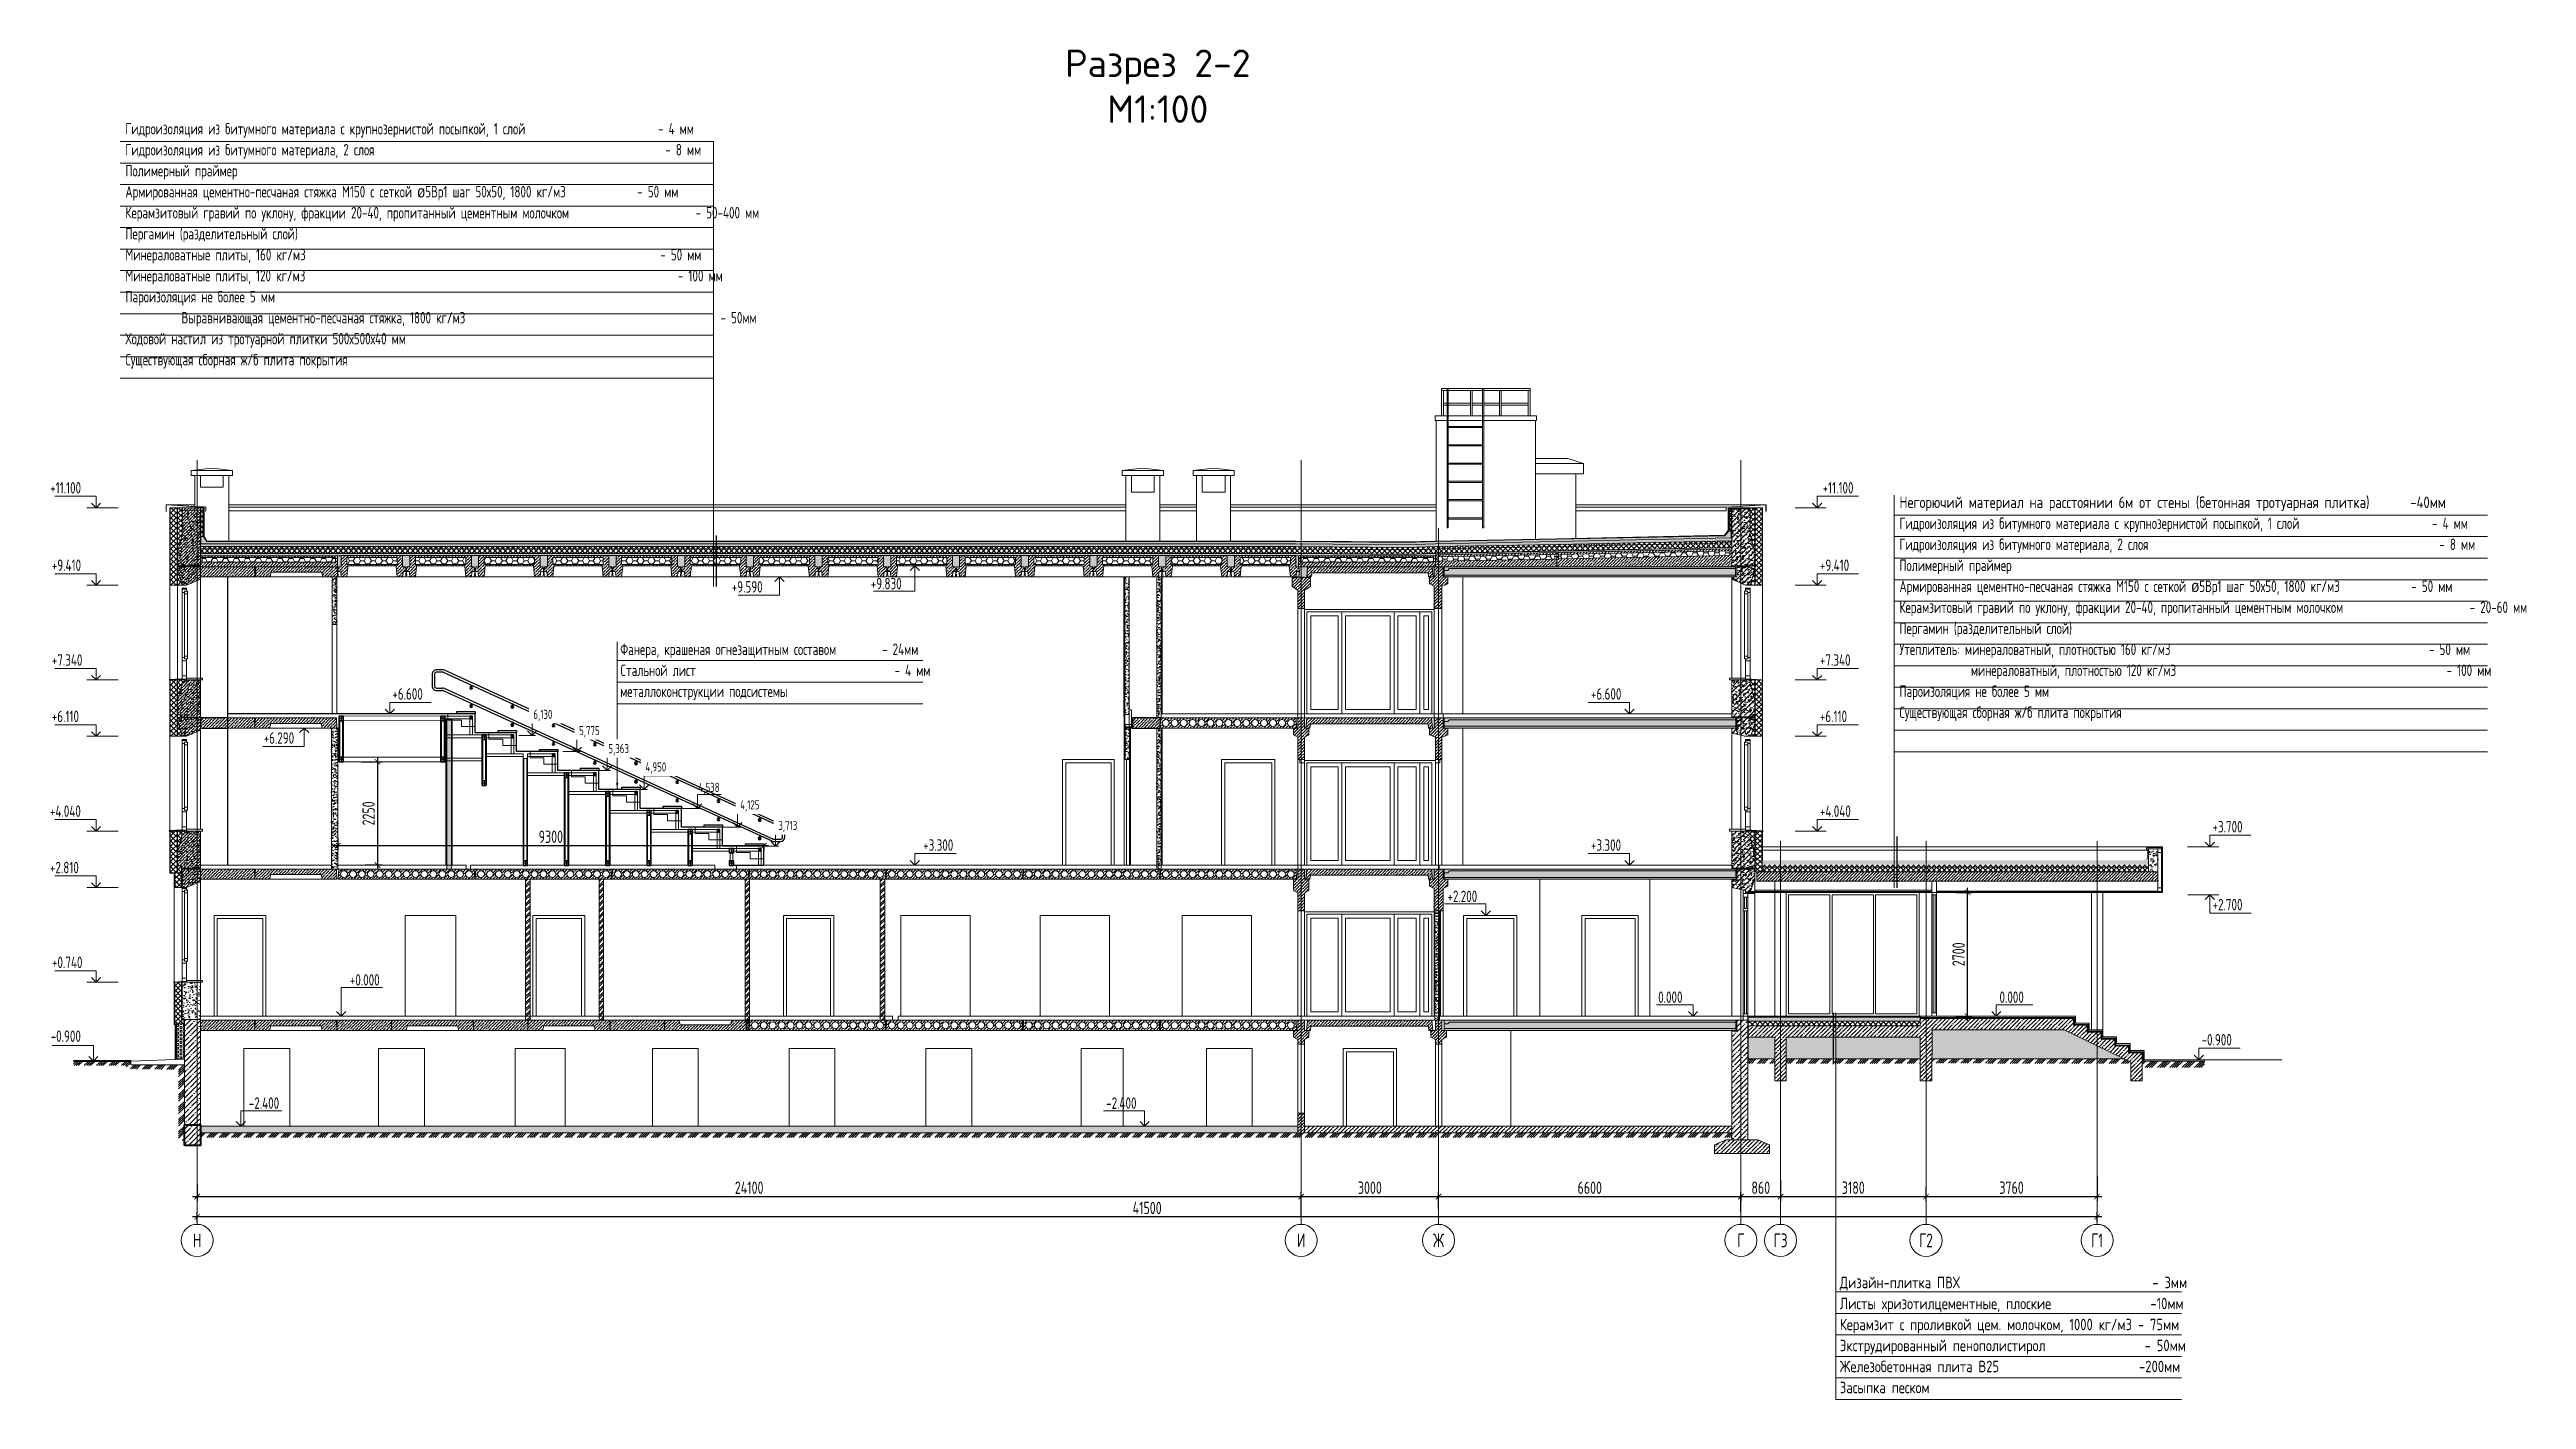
# Model space of a CAD drawing. Header units: millimetres. Extents: x -391859 to 9713180, y -178574 to 166066.
# Drawn here: x 656043 to 710113, y -81874 to -52404 of the extents above; entities that cross this region are included whole.
import ezdxf
from ezdxf import colors
from ezdxf.entities.mleader import LeaderData, LeaderLine
from ezdxf.math import Vec2, Vec3

# ---------------------------------------------------------------- set-up
doc = ezdxf.new("R2010")
doc.units = ezdxf.units.MM
doc.header["$MEASUREMENT"] = 0
doc.linetypes.add('CENTER2', pattern=[1.125, 0.75, -0.125, 0.125, -0.125])
doc.linetypes.add('HIDDEN', pattern=[6, 4, -2])
doc.layers.get('0').update_dxf_attribs({"lineweight": 9})
for name, color, linetype in [('!!!_АР_маркировка дверей', 7, 'Continuous'), ('PDF _0', 7, 'Continuous'), ('PDF _0.3', 7, 'Continuous'), ('PDF _СПДС_1 размеры', 7, 'Continuous'), ('PDF _СПДС_SPDS', 7, 'Continuous')]:
    doc.layers.add(name, color=color, linetype=linetype)
for name, color, linetype, lineweight in [('!!!_АР_отметки 3', 7, 'Continuous', 15), ('!!!_Отделка стен', 7, 'Continuous', 15), ('!!!_Разрез_окно', 7, 'Continuous', 0), ('!!!_Разрез_пол', 7, 'Continuous', 5), ('!!!_Разрез_стены_0.05', 7, 'Continuous', 5), ('!!!_Разрез_стены_0.2', 7, 'Continuous', 20), ('!!!_Разрез_Штриховка_Утеп', 7, 'Continuous', 0), ('!_Оси', 7, 'CENTER2', 5), ('!_Оси_марка', 7, 'Continuous', 5), ('_Фасад', 7, 'Continuous', 9), ('TN-МЕТАЛЛ КОНСТРУКЦИИ', 7, 'Continuous', 35), ('АР_Выноски АПР', 7, 'Continuous', 5), ('АР_Лестницы', 7, 'Continuous', 15), ('АР_Оси', 7, 'Continuous', 9), ('АР_Оси размеры', 7, 'Continuous', 9), ('АР_Отметки', 7, 'Continuous', 15), ('рамка_штамп', 7, 'Continuous', 5), ('стена 0.4', 7, 'Continuous', 40), ('текст', 7, 'Continuous', 15), ('уклон', 7, 'HIDDEN', 5)]:
    doc.layers.add(name, color=color, linetype=linetype, lineweight=lineweight)
doc.styles.add('ICOCPEUR', font='isocpeur.ttf')
doc.styles.add('ISOCPEUR', font='isocpeur.ttf', dxfattribs={"width": 0.7})
doc.dimstyles.new('R_100', dxfattribs={"dimtxt": 270, "dimasz": 120, "dimexe": 100, "dimexo": 0, "dimgap": 60, "dimtad": 1, "dimdec": 0, "dimrnd": 5, "dimzin": 0, "dimdsep": 46, "dimtxsty": 'ISOCPEUR', "dimblk": 'ARCHTICK', "dimcen": 0, "dimdle": 100, "dimclrd": 256, "dimclre": 256, "dimclrt": 256, "dimadec": 0, "dimazin": 0, "dimtfac": 2, "dimtdec": 0, "dimtofl": 0, "dimtmove": 1, "dimatfit": 3, "dimfxl": 1, "dimtvp": 3, "dimtolj": 1, "dimtzin": 0, "dimarcsym": 0})
pattern_1 = [(50, (-409954.278, -73566.165), (54.6554007, -4.7817257), [5.715, -62.865]), (355, (-409954.28, -73566.165), (-10.5730264, 57.3170536), [4.572, -50.2921753]), (100.4514447, (-409949.723, -73566.564), (44.082374, 52.5353256), [4.8570026, -53.4270734]), (46.1842, (-409954.28, -73550.925), (81.3237123, -12.6126984), [8.5725, -94.2975]), (96.635558, (-409947.5, -73551.98), (71.22124, 74.2278374), [7.285507, -80.1406824]), (351.184151, (-409954.28, -73550.925), (71.22124, 74.2278374), [6.85799, -75.4379196]), (21, (-409946.658, -73554.735), (45.4843174, -30.6795595), [5.715, -62.865]), (326, (-409946.66, -73554.735), (18.5406085, 55.2563898), [4.572, -50.292]), (71.451445, (-409942.867, -73557.29), (64.0249258, 24.5768307), [4.8570026, -53.4269813]), (37.5, (-409954.278, -73566.165), (0.92658098, 25.36651166), [0, -49.6824, 0, -51.054, 0, -50.4825]), (7.5, (-409954.278, -73566.165), (20.04589875, 30.05417245), [0, -29.1084, 0, -48.5394, 0, -19.2405]), (327.5, (-409971.27, -73566.165), (40.67717855, -1.7186232), [0, -19.05, 0, -59.436, 0, -78.867]), (317.5, (-409978.89, -73566.165), (44.4387544, 7.6279473), [0, -24.765, 0, -39.4716, 0, -56.007])]
pattern_2 = [(45, (-438591.66, -73566.165), (-67.351921, 67.351921), []), (45, (-438524.31, -73566.165), (-67.351921, 67.351921), [119.0625, -23.8125, 0, -23.8125])]
pattern_3 = [(45, (-438591.66, -73566.165), (25.2569703, 92.6088912), [119.0625, -23.8125, 0, -23.8125])]
pattern_4 = [(45, (-438591.66, -70266.165), (25.2569703, 92.6088912), [119.0625, -23.8125, 0, -23.8125])]
pattern_5 = [(45, (-438591.66, -76866.165), (25.2569703, 92.6088912), [119.0625, -23.8125, 0, -23.8125])]
pattern_6 = [(45, (-435611.66, -76866.165), (25.2569703, 92.6088912), [119.0625, -23.8125, 0, -23.8125])]
pattern_7 = [(45, (-432631.66, -76866.165), (25.2569703, 92.6088912), [119.0625, -23.8125, 0, -23.8125])]
pattern_8 = [(45, (-429651.66, -76866.165), (25.2569703, 92.6088912), [119.0625, -23.8125, 0, -23.8125])]
pattern_9 = [(45, (-409954.28, -73566.17), (-112.253202, 112.253202), []), (45, (-409842.02, -73566.17), (-112.253202, 112.253202), [198.4375, -39.6875, 0, -39.6875])]
pattern_10 = [(50, (-308101, -73566.17), (182.18467, -15.939086), [19.05, -209.55]), (355, (-308101, -73566.17), (-35.24342, 191.056845), [15.24, -167.640584]), (100.451445, (-308085.82, -73567.5), (146.941247, 175.117752), [16.19001, -178.090245]), (46.1842, (-308101, -73515.37), (271.07904, -42.04233), [28.575, -314.325]), (96.635558, (-308078.42, -73518.87), (237.404134, 247.426125), [24.28502, -267.13561]), (351.18415, (-308101, -73515.37), (237.40413, 247.426125), [22.85997, -251.45973]), (21, (-308075.6, -73528.07), (151.614391, -102.265198), [19.05, -209.55]), (326, (-308075.6, -73528.07), (61.80203, 184.187966), [15.24, -167.64]), (71.451445, (-308062.97, -73536.59), (213.41642, 81.92277), [16.19001, -178.089938]), (37.5, (-308101.01, -73566.165), (3.0886033, 84.555039), [0, -165.608, 0, -170.18, 0, -168.275]), (7.5, (-308101.01, -73566.165), (66.8196625, 100.180575), [0, -97.028, 0, -161.798, 0, -64.135]), (327.5, (-308157.65, -73566.165), (135.590595, -5.728744), [0, -63.5, 0, -198.12, 0, -262.89]), (317.5, (-308183.05, -73566.17), (148.129181, 25.426491), [0, -82.55, 0, -131.572, 0, -186.69])]
pattern_11 = [(45, (-409954.28, -73566.165), (-56.126601, 56.126601), []), (135, (-409954.28, -73566.165), (-56.126601, -56.126601), [])]
pattern_12 = [(50, (-392313.7, -76866.17), (182.18467, -15.939086), [19.05, -209.55]), (355, (-392313.7, -76866.17), (-35.24342, 191.056845), [15.24, -167.640584]), (100.451445, (-392298.51, -76867.5), (146.941247, 175.117752), [16.19001, -178.090245]), (46.1842, (-392313.7, -76815.37), (271.07904, -42.04233), [28.575, -314.325]), (96.635558, (-392291.1, -76818.87), (237.404134, 247.426125), [24.28502, -267.13561]), (351.18415, (-392313.7, -76815.37), (237.404134, 247.426125), [22.85997, -251.45973]), (21, (-392288.3, -76828.07), (151.614391, -102.265198), [19.05, -209.55]), (326, (-392288.3, -76828.07), (61.802028, 184.187966), [15.24, -167.64]), (71.451445, (-392275.66, -76836.59), (213.41642, 81.92277), [16.19001, -178.089938]), (37.5, (-392313.695, -76866.165), (3.0886033, 84.555039), [0, -165.608, 0, -170.18, 0, -168.275]), (7.5, (-392313.695, -76866.165), (66.8196625, 100.180575), [0, -97.028, 0, -161.798, 0, -64.135]), (327.5, (-392370.34, -76866.165), (135.590595, -5.728744), [0, -63.5, 0, -198.12, 0, -262.89]), (317.5, (-392395.74, -76866.17), (148.129181, 25.426491), [0, -82.55, 0, -131.572, 0, -186.69])]
pattern_13 = [(45, (-60808.35, -18738.94), (-56.126601, 56.126601), []), (135, (-60808.35, -18738.94), (-56.126601, -56.126601), [])]
pattern_14 = [(50, (-388844.3, -76866.17), (182.18467, -15.939086), [19.05, -209.55]), (355, (-388844.3, -76866.17), (-35.24342, 191.056845), [15.24, -167.640584]), (100.451445, (-388829.11, -76867.5), (146.941247, 175.117752), [16.19001, -178.090245]), (46.1842, (-388844.3, -76815.37), (271.07904, -42.04233), [28.575, -314.325]), (96.635558, (-388821.7, -76818.87), (237.404134, 247.426125), [24.28502, -267.13561]), (351.18415, (-388844.3, -76815.37), (237.404134, 247.426125), [22.85997, -251.45973]), (21, (-388818.9, -76828.07), (151.614391, -102.265198), [19.05, -209.55]), (326, (-388818.9, -76828.07), (61.80203, 184.187966), [15.24, -167.64]), (71.451445, (-388806.26, -76836.59), (213.41642, 81.92277), [16.19001, -178.089938]), (37.5, (-388844.3, -76866.165), (3.0886033, 84.555039), [0, -165.608, 0, -170.18, 0, -168.275]), (7.5, (-388844.3, -76866.165), (66.8196625, 100.180575), [0, -97.028, 0, -161.798, 0, -64.135]), (327.5, (-388900.94, -76866.165), (135.590595, -5.728744), [0, -63.5, 0, -198.12, 0, -262.89]), (317.5, (-388926.34, -76866.17), (148.129181, 25.426491), [0, -82.55, 0, -131.572, 0, -186.69])]
pattern_15 = [(50, (-409954.278, -73565.07), (54.6554007, -4.7817257), [5.715, -62.865]), (355, (-409954.28, -73565.07), (-10.5730264, 57.3170536), [4.572, -50.2921753]), (100.4514447, (-409949.723, -73565.47), (44.082374, 52.5353256), [4.8570026, -53.4270734]), (46.1842, (-409954.28, -73549.83), (81.3237123, -12.6126984), [8.5725, -94.2975]), (96.635558, (-409947.5, -73550.88), (71.22124, 74.2278374), [7.285507, -80.1406824]), (351.184151, (-409954.28, -73549.83), (71.22124, 74.2278374), [6.85799, -75.4379196]), (21, (-409946.658, -73553.64), (45.4843174, -30.6795595), [5.715, -62.865]), (326, (-409946.66, -73553.64), (18.5406085, 55.2563898), [4.572, -50.292]), (71.451445, (-409942.867, -73556.197), (64.0249258, 24.5768307), [4.8570026, -53.4269813]), (37.5, (-409954.278, -73565.07), (0.92658098, 25.36651166), [0, -49.6824, 0, -51.054, 0, -50.4825]), (7.5, (-409954.278, -73565.07), (20.04589875, 30.05417245), [0, -29.1084, 0, -48.5394, 0, -19.2405]), (327.5, (-409971.27, -73565.07), (40.67717855, -1.7186232), [0, -19.05, 0, -59.436, 0, -78.867]), (317.5, (-409978.89, -73565.07), (44.4387544, 7.6279473), [0, -24.765, 0, -39.4716, 0, -56.007])]
pattern_16 = [(45, (-409954.28, -73556.17), (-89.802561, 89.802561), []), (45, (-409864.47, -73556.17), (-89.802561, 89.802561), [158.75, -31.75, 0, -31.75])]
pattern_17 = [(45, (-60808.35, -18738.937), (25.2569703, 92.6088912), [119.0625, -23.8125, 0, -23.8125])]
pattern_18 = [(37.5, (-409954.278, -73516.165), (-1.1200219, 34.2589266), [0, -27.0256, 0, -30.226, 0, -28.8925]), (7.5, (-409954.278, -73516.165), (31.4666298, 50.177757), [0, -14.5796, 0, -24.3586, 0, -9.3345]), (327.5, (-409976.147, -73516.165), (55.3694659, 0.1006029), [0, -8.89, 0, -32.004, 0, -41.783]), (317.5, (-409976.147, -73516.165), (53.4489517, 15.6050526), [0, -4.445, 0, -20.9804, 0, -24.003])]
pattern_19 = [(45, (-409954.28, -73516.165), (-56.126601, 56.126601), []), (135, (-409954.28, -73516.165), (-56.126601, -56.126601), [])]
pattern_20 = [(45, (-60808.35, -18738.94), (-89.802561, 89.802561), []), (45, (-60718.55, -18738.94), (-89.802561, 89.802561), [158.75, -31.75, 0, -31.75])]

msp = doc.modelspace()

# ---------------------------------------------------------------- texts
at = {"insert": (680234.866, -53204.261), "char_height": 600, "width": 14000, "attachment_point": 5, "style": 'ICOCPEUR'}
msp.add_mtext('Разрез 2-2\\PМ1:100', dxfattribs=at)
at = {"layer": '_Фасад', "color": 7, "char_height": 250, "style": 'ISOCPEUR'}
for s, insert, attachment_point in [('+11.100', (656057.796, -61846.165), 1), ('+11.100', (695422.042, -61846.165), 3), ('+9.410', (656092.553, -63536.165), 1), ('+9.410', (694689.498, -63536.165), 1), ('+9.590', (670934.165, -64008.82), 1), ('+9.830', (673969.512, -63938.816), 1), ('+7.340', (656092.553, -65606.165), 1), ('+7.340', (694689.498, -65606.165), 1), ('+6.110', (656092.553, -66836.165), 1), ('+6.110', (694689.498, -66836.165), 1), ('+6.290', (660716.977, -67308.82), 1), ('+4.040', (656052.56, -68906.165), 1), ('+4.040', (694689.498, -68906.165), 1), ('+3.700', (703259.652, -69246.165), 1), ('+2.810', (656052.56, -70136.165), 1), ('+2.700', (703261.269, -70946.165), 1), ('+0.740', (656096.538, -72206.165), 1), ('-0.900', (703020.681, -73896.165), 1)]:
    msp.add_mtext_dynamic_manual_height_columns(s, width=810.72926, gutter_width=1250, heights=[0], dxfattribs=dict(at, insert=insert, attachment_point=attachment_point))
at = {"layer": '_Фасад', "color": 7, "insert": (670210.161, -68412.451), "char_height": 200, "width": 692.20946, "attachment_point": 1, "style": 'ISOCPEUR'}
msp.add_mtext('4,538', dxfattribs=at)
at = {"layer": 'АР_Выноски АПР', "char_height": 250, "width": 14150.85422, "attachment_point": 1, "line_spacing_factor": 1.1, "style": 'ISOCPEUR'}
for s, insert in [('\\pxse1.125,t47;Гидроизоляция из битумного материала с крупнозернистой посыпкой, 1 слой                          - 4 мм\\PГидроизоляция из битумного материала, 2 слоя                                                         - 8 мм\\PПолимерный праймер\\P\\ptz;Армированная цементно-песчаная стяжка М150 с сеткой {\\A1;\\fISOCTEUR|b0|i0|c204|p49;ø}5Вр1 шаг 50х50, 1800 кг/м3              - 50 мм\\PКерамзитовый гравий по уклону, фракции 20-40, пропитанный цементным молочком    ^I             - 50-400 мм\\PПергамин (разделительный слой) \\PМинераловатные плиты, 160 кг/м3^I^I^I^I^I                                 - 50 мм\\PМинераловатные плиты, 120 кг/м3                                                                         - 100 мм\\P\\ps*;Пароизоляция не более 5 мм                                                                                                              Выравнивающая цементно-песчаная стяжка, 1800 кг/м3                                                  - 50мм\\P\\pse1.125,t54;Ходовой настил из тротуарной плитки 500х500х40 мм\\PСуществующая сборная ж/б плита покрытия \\P\\ptz;^I^I^I', (657698.657, -54007.312)), ('\\pxse1.125;{\\W0.8;Негорючий материал на расстоянии 6м от стены (бетонная тротуарная плитка)       -40мм}\\P\\pt47;Гидроизоляция из битумного материала с крупнозернистой посыпкой, 1 слой                          - 4 мм\\PГидроизоляция из битумного материала, 2 слоя                                                         - 8 мм\\PПолимерный праймер\\P\\ptz;Армированная цементно-песчаная стяжка М150 с сеткой {\\A1;\\fISOCTEUR|b0|i0|c204|p49;ø}5Вр1 шаг 50х50, 1800 кг/м3              - 50 мм\\PКерамзитовый гравий по уклону, фракции 20-40, пропитанный цементным молочком    ^I             - 20-60 мм\\PПергамин (разделительный слой) \\PУтеплитель: минераловатный, плотностью 160 кг/м3^I^I^I^I^I              - 50 мм\\P              минераловатный, плотностью 120 кг/м3                                                     - 100 мм\\P\\ps*;Пароизоляция не более 5 мм                                                                                                              \\P\\pse1.125,t54;{\\C6;Существующая }сборная ж/б плита покрытия \\P\\ptz;^I^I^I', (696425.417, -62162.788)), ('Фанера, крашеная огнезащитным составом         - 24мм\\PCтальной лист                                       - 4 мм\\Pметаллоконструкции подсистемы\\P\\P\\P\\pxse1.125,t54;\\P\\ptz;^I^I^I', (668501.531, -65372.474)), ('{\\W0.8;Дизайн-плитка ПВХ                                 - 3мм\\PЛисты хризотилцементные, плоские                 -10мм\\PКерамзит с проливкой цем. молочком, 1000 кг/м3 - 75мм\\PЭкструдированный пенополистирол                 - 50мм \\PЖелезобетонная плита В25                        -200мм\\PЗасыпка песком}', (695123.539, -79195.447))]:
    msp.add_mtext(s, dxfattribs=dict(at, insert=insert))
at = {"layer": 'АР_Оси', "char_height": 300, "attachment_point": 5, "style": 'ISOCPEUR'}
for s, insert in [('Н', (659265.427, -78400.663)), ('И', (683365.427, -78400.663)), ('Ж', (686365.427, -78400.663)), ('Г', (692965.427, -78400.663)), ('\\A1;Г3', (693830.427, -78400.663)), ('\\A1;Г2', (697005.427, -78400.663)), ('\\A1;Г1', (700740.427, -78400.663))]:
    msp.add_mtext_dynamic_manual_height_columns(s, width=388.14076, gutter_width=1250, heights=[0], dxfattribs=dict(at, insert=insert))

# ---------------------------------------------------------------- blocks, each defined once
blk = doc.blocks.new('Плита перекрытия продольная 7П1')
at = {"layer": '!!!_Разрез_Штриховка_Утеп'}
h = blk.add_hatch(dxfattribs=at)
h.set_pattern_fill('ANSI36', color=256, scale=15)
h.set_pattern_definition([(45, (-1024891.434, -3050), (25.2569703, 92.6088912), [119.0625, -23.8125, 0, -23.8125])])
h.paths.add_polyline_path([(0, 220), (6360, 220), (6360, 0), (0, 0)])
at = {"layer": '!!!_Разрез_стены_0.2'}
blk.add_lwpolyline([(0, 220), (6360, 220), (6360, 0), (0, 0)], close=True, dxfattribs=at)
at = {"layer": '!!!_Разрез_Штриховка_Утеп'}
blk.add_lwpolyline([(6360, 180), (112, 180), (80, 140), (0, 140), (0, 40), (6360, 40)], close=True, dxfattribs=at)
blk = doc.blocks.new('Плита перекрытия 7П2')
at = {"layer": '!!!_Разрез_Штриховка_Утеп'}
h = blk.add_hatch(dxfattribs=at)
h.set_pattern_fill('ANSI36', color=256, scale=15)
h.set_pattern_definition([(45, (-1015676.434, -3050), (25.2569703, 92.6088912), [119.0625, -23.8125, 0, -23.8125])])
edge = h.paths.add_edge_path(flags=16)
edge.add_arc((125, 110), 75, 0, 360)
edge = h.paths.add_edge_path(flags=16)
edge.add_arc((320, 110), 75, 0, 360)
edge = h.paths.add_edge_path(flags=16)
edge.add_arc((515, 110), 75, 0, 360)
edge = h.paths.add_edge_path(flags=16)
edge.add_arc((710, 110), 75, 0, 360)
edge = h.paths.add_edge_path(flags=16)
edge.add_arc((905, 110), 75, 0, 360)
edge = h.paths.add_edge_path(flags=16)
edge.add_arc((1100, 110), 75, 0, 360)
edge = h.paths.add_edge_path(flags=16)
edge.add_arc((1295, 110), 75, 0, 360)
edge = h.paths.add_edge_path(flags=16)
edge.add_arc((2855, 110), 75, 0, 360)
edge = h.paths.add_edge_path(flags=16)
edge.add_arc((2660, 110), 75, 0, 360)
edge = h.paths.add_edge_path(flags=16)
edge.add_arc((2465, 110), 75, 0, 360)
edge = h.paths.add_edge_path(flags=16)
edge.add_arc((2270, 110), 75, 0, 360)
edge = h.paths.add_edge_path(flags=16)
edge.add_arc((2075, 110), 75, 0, 360)
edge = h.paths.add_edge_path(flags=16)
edge.add_arc((1880, 110), 75, 0, 360)
edge = h.paths.add_edge_path(flags=16)
edge.add_arc((1685, 110), 75, 0, 360)
edge = h.paths.add_edge_path(flags=16)
edge.add_arc((1490, 110), 75, 0, 360)
h.paths.add_polyline_path([(2980, 0), (0, 0), (10, 220), (2970, 220)])
at = {"layer": '!!!_Разрез_стены_0.2'}
blk.add_lwpolyline([(2980, 0), (0, 0), (10, 220), (2970, 220)], close=True, dxfattribs=at)
at = {"layer": '!!!_Разрез_Штриховка_Утеп'}
for centre in [(125, 110), (320, 110), (515, 110), (710, 110), (905, 110), (1100, 110), (1295, 110), (1490, 110), (1685, 110), (1880, 110), (2075, 110), (2270, 110), (2465, 110), (2660, 110), (2855, 110)]:
    blk.add_circle(centre, 75, dxfattribs=at)
blk = doc.blocks.new('Разрез окна_01')
at = {"layer": '!!!_Разрез_окно', "lineweight": 20}
for points in [[(-100, 2010), (-120, 2010), (-120, 1950), (-50, 1950), (-50, 1980)], [(-50, 520), (-50, 460), (-100, 460), (-120, 460), (-120, 520)], [(-100, 460), (-100, 420), (0, 420), (0, 490)]]:
    blk.add_lwpolyline(points, dxfattribs=at)
at = {"layer": '!!!_Разрез_окно'}
for points in [[(-50, 1950), (-120, 1950), (-120, 520), (-50, 520)], [(-100, 2050), (-100, 2070), (0, 2070), (0, 2050)], [(-50, 1980), (0, 1980), (0, 490), (-50, 490), (-50, 1950)], [(5, 35), (5, 20), (184, 4), (184, -1), (179, -1), (179, -11), (181, -13)]]:
    blk.add_lwpolyline(points, dxfattribs=at)
at = {"layer": '!!!_Разрез_окно', "lineweight": 20}
for points in [[(-100, 2050), (0, 2050), (0, 1980), (-50, 1980), (-50, 2010), (-100, 2010)], [(-100, 20), (0, 20), (0, 90), (-100, 90)]]:
    blk.add_lwpolyline(points, close=True, dxfattribs=at)
at = {"layer": '!!!_Разрез_окно'}
blk.add_lwpolyline([(-100, 0), (-100, 40), (-440, 40, 0.397177), (-450, 30), (-450, 0)], format="xyb", close=True, dxfattribs=at)
for points in [[(-100, 420), (0, 420), (0, 90), (-100, 90)], [(-100, 20), (0, 20), (0, 0), (-100, 0)]]:
    blk.add_lwpolyline(points, close=True, dxfattribs=at)
blk = doc.blocks.new('Разрез окна_02')
at = {"layer": '!!!_Разрез_окно'}
for points in [[(100, 2000), (0, 2000), (0, 1980), (100, 1980)], [(50, 1910), (0, 1910), (0, 490), (50, 490)], [(120, 520), (50, 520), (50, 1880), (120, 1880)], [(100, 420), (0, 420), (0, 90), (100, 90)], [(100, 20), (0, 20), (0, 0), (100, 0)]]:
    blk.add_lwpolyline(points, close=True, dxfattribs=at)
at = {"layer": '!!!_Разрез_окно', "lineweight": 20}
for points in [[(100, 1980), (0, 1980), (0, 1910), (50, 1910), (50, 1940), (100, 1940)], [(100, 1940), (120, 1940), (120, 1880), (50, 1880), (50, 1940)], [(100, 420), (0, 420), (0, 490), (50, 490), (50, 460), (100, 460)], [(100, 20), (0, 20), (0, 90), (100, 90)], [(100, 460), (120, 460), (120, 520), (50, 520), (50, 460)]]:
    blk.add_lwpolyline(points, close=True, dxfattribs=at)
at = {"layer": '!!!_Разрез_окно', "lineweight": 30}
blk.add_lwpolyline([(-5, 35), (-5, 20), (-279, 4), (-279, -1), (-274, -1), (-274, -11), (-276, -13)], dxfattribs=at)
at = {"layer": '!!!_Разрез_окно'}
blk.add_lwpolyline([(100, 0), (100, 40), (440, 40, -0.397177), (450, 30), (450, 0)], format="xyb", close=True, dxfattribs=at)
blk = doc.blocks.new('*U1562')
at = {"layer": '!!!_Разрез_Штриховка_Утеп'}
h = blk.add_hatch(dxfattribs=at)
h.set_pattern_fill('ANSI36', color=256, scale=15)
h.set_pattern_definition([(45, (-1069289.705, -9810), (25.2569703, 92.6088912), [119.0625, -23.8125, 0, -23.8125])])
edge = h.paths.add_edge_path()
edge.add_line((0, 0), (10, 100))
edge.add_line((10, 100), (55, 100))
edge.add_arc((55, 120), 19.7, 269.2222, 360.7778)
edge.add_line((75, 120), (75, 350))
edge.add_line((75, 350), (1415, 350))
edge.add_line((1415, 350), (1415, 119))
edge.add_arc((1434, 119), 19.1, 180.6266, 272.5985)
edge.add_line((1435, 100), (1480, 100))
edge.add_line((1480, 100), (1490, 0))
edge.add_line((1490, 0), (1445, 0))
edge.add_arc((1449, -24), 24.5, 99.7499, 170.2501)
edge.add_line((1425, -20), (1415, -120))
edge.add_line((1415, -120), (1295, -120))
edge.add_line((1295, -120), (1271, 114))
edge.add_line((1271, 114), (1266, 120))
edge.add_line((1266, 120), (224, 120))
edge.add_line((224, 120), (219, 114))
edge.add_line((219, 114), (195, -120))
edge.add_line((195, -120), (75, -120))
edge.add_line((75, -120), (65, -21))
edge.add_arc((44, -21), 21.4, 0.6937, 86.2531)
edge.add_line((45, 0), (0, 0))
h.paths.add_polyline_path([(195, 300), (1295, 300), (1295, 150), (195, 150)], flags=16)
h = blk.add_hatch(dxfattribs=at)
h.set_pattern_fill('HONEY', color=256, scale=25)
h.set_pattern_definition([(0, (-1069289.705, -9810), (119.0625, 68.740766), [79.375, -158.75]), (120, (-1069289.705, -9810), (-119.0624997, 68.7407666), [79.375, -158.75]), (60, (-1069289.705, -9810), (3e-07, 137.4815327), [-158.75, 79.375])])
h.paths.add_polyline_path([(195, 150), (1295, 150), (1295, 300), (195, 300)])
at = {"layer": '!!!_Разрез_стены_0.2'}
blk.add_lwpolyline([(0, 0), (10, 100), (55, 100, 0.422189), (75, 120), (75, 350), (1415, 350), (1415, 119, 0.424331), (1435, 100), (1480, 100), (1490, 0), (1445, 0, 0.3177), (1425, -20), (1415, -120), (1295, -120), (1271, 114), (1266, 120), (224, 120), (219, 114), (195, -120), (75, -120), (65, -21, 0.391691), (45, 0)], format="xyb", close=True, dxfattribs=at)
at = {"layer": '!!!_Разрез_Штриховка_Утеп', "lineweight": 9}
blk.add_lwpolyline([(1490, 0), (1481, -120), (9, -120), (0, 0)], dxfattribs=at)
at = {"layer": '!!!_Разрез_Штриховка_Утеп', "lineweight": 5}
blk.add_lwpolyline([(195, 150), (1295, 150), (1295, 300), (195, 300)], close=True, dxfattribs=at)
at = {"layer": '!!!_Разрез_Штриховка_Утеп'}
blk.add_lwpolyline([(195, 300), (1295, 300), (1295, 150), (195, 150)], close=True, dxfattribs=at)
blk = doc.blocks.new('Плита покрытия 7ПКУ2')
at = {"layer": '!!!_Разрез_Штриховка_Утеп'}
h = blk.add_hatch(dxfattribs=at)
h.set_pattern_fill('ANSI35', color=256, scale=15)
h.set_pattern_definition([(45, (-967436.43, -9860), (-67.351921, 67.351921), []), (45, (-967369.08, -9860), (-67.351921, 67.351921), [119.0625, -23.8125, 0, -23.8125])])
h.paths.add_polyline_path([(0, 30), (0, 270), (2990, 270), (2990, 30)])
h.paths.add_polyline_path([(40, 130), (40, 230), (2950, 230), (2950, 130)], flags=16)
at = {"layer": '!!!_Разрез_Штриховка_Утеп', "lineweight": 0}
h = blk.add_hatch(dxfattribs=at)
h.set_pattern_fill('HONEY', color=256, scale=25)
h.set_pattern_definition([(0, (0, 0), (119.0625, 68.7408), [79.375, -158.75]), (120, (0, 0), (-119.0625, 68.7408), [79.375, -158.75]), (60, (0, 0), (3e-07, 137.4815), [-158.75, 79.375])])
h.paths.add_polyline_path([(40, 130), (40, 230), (2950, 230), (2950, 130)])
at = {"layer": '!!!_Разрез_стены_0.2'}
blk.add_lwpolyline([(0, 30), (0, 270), (2990, 270), (2990, 30)], close=True, dxfattribs=at)
at = {"layer": '!!!_Разрез_стены_0.2', "lineweight": 9}
blk.add_lwpolyline([(40, 130), (40, 230), (2950, 230), (2950, 130)], close=True, dxfattribs=at)
blk = doc.blocks.new('_ArchTick')
at = {"color": 0, "linetype": 'ByBlock', "const_width": 0.15}
blk.add_lwpolyline([(-0.5, -0.5), (0.5, 0.5)], dxfattribs=at)
blk = doc.blocks.new('*D1587')
at = {"layer": 'АР_Оси размеры', "lineweight": -2, "ltscale": 100, "transparency": 16777216}
for p, q in [((659265, -77184), (659265, -77546)), ((659165, -77446), (683465, -77446)), ((683365, -77724), (683365, -77346))]:
    blk.add_line(p, q, dxfattribs=at)
at = {"layer": 'АР_Оси размеры', "lineweight": -2, "ltscale": 100, "transparency": 16777216, "xscale": 120, "yscale": 120, "zscale": 120, "rotation": 180}
blk.add_blockref('_ArchTick', (659265, -77446), dxfattribs=at)
at = {"layer": 'АР_Оси размеры', "lineweight": -2, "ltscale": 100, "transparency": 16777216, "xscale": 120, "yscale": 120, "zscale": 120}
blk.add_blockref('_ArchTick', (683365, -77446), dxfattribs=at)
at = {"layer": 'АР_Оси размеры', "ltscale": 100, "transparency": 16777216, "insert": (671315, -77251), "char_height": 270, "attachment_point": 5, "style": 'ISOCPEUR'}
blk.add_mtext('\\A1;24100', dxfattribs=at)
blk = doc.blocks.new('*D1588')
at = {"layer": 'АР_Оси размеры', "lineweight": -2, "ltscale": 100, "transparency": 16777216}
for p, q in [((683265, -77446), (686465, -77446)), ((683365, -77888), (683365, -77346)), ((686365, -77712), (686365, -77346))]:
    blk.add_line(p, q, dxfattribs=at)
at = {"layer": 'АР_Оси размеры', "lineweight": -2, "ltscale": 100, "transparency": 16777216, "xscale": 120, "yscale": 120, "zscale": 120, "rotation": 180}
blk.add_blockref('_ArchTick', (683365, -77446), dxfattribs=at)
at = {"layer": 'АР_Оси размеры', "lineweight": -2, "ltscale": 100, "transparency": 16777216, "xscale": 120, "yscale": 120, "zscale": 120}
blk.add_blockref('_ArchTick', (686365, -77446), dxfattribs=at)
at = {"layer": 'АР_Оси размеры', "ltscale": 100, "transparency": 16777216, "insert": (684865, -77251), "char_height": 270, "attachment_point": 5, "style": 'ISOCPEUR'}
blk.add_mtext('\\A1;3000', dxfattribs=at)
blk = doc.blocks.new('*D1589')
at = {"layer": 'АР_Оси размеры', "lineweight": -2, "ltscale": 100, "transparency": 16777216}
for p, q in [((686265, -77446), (693065, -77446)), ((686365, -77685), (686365, -77346)), ((692965, -77781), (692965, -77346))]:
    blk.add_line(p, q, dxfattribs=at)
at = {"layer": 'АР_Оси размеры', "lineweight": -2, "ltscale": 100, "transparency": 16777216, "xscale": 120, "yscale": 120, "zscale": 120, "rotation": 180}
blk.add_blockref('_ArchTick', (686365, -77446), dxfattribs=at)
at = {"layer": 'АР_Оси размеры', "lineweight": -2, "ltscale": 100, "transparency": 16777216, "xscale": 120, "yscale": 120, "zscale": 120}
blk.add_blockref('_ArchTick', (692965, -77446), dxfattribs=at)
at = {"layer": 'АР_Оси размеры', "ltscale": 100, "transparency": 16777216, "insert": (689665, -77251), "char_height": 270, "attachment_point": 5, "style": 'ISOCPEUR'}
blk.add_mtext('\\A1;6600', dxfattribs=at)
blk = doc.blocks.new('*D1590')
at = {"layer": 'АР_Оси размеры', "lineweight": -2, "ltscale": 100, "transparency": 16777216}
for p, q in [((659265, -78001), (659265, -77788)), ((700740, -77993), (700740, -77788)), ((700840, -77888), (659165, -77888))]:
    blk.add_line(p, q, dxfattribs=at)
at = {"layer": 'АР_Оси размеры', "lineweight": -2, "ltscale": 100, "transparency": 16777216, "xscale": 120, "yscale": 120, "zscale": 120, "rotation": 180}
blk.add_blockref('_ArchTick', (659265, -77888), dxfattribs=at)
at = {"layer": 'АР_Оси размеры', "lineweight": -2, "ltscale": 100, "transparency": 16777216, "xscale": 120, "yscale": 120, "zscale": 120}
blk.add_blockref('_ArchTick', (700740, -77888), dxfattribs=at)
at = {"layer": 'АР_Оси размеры', "ltscale": 100, "transparency": 16777216, "insert": (680003, -77693), "char_height": 270, "attachment_point": 5, "style": 'ISOCPEUR'}
blk.add_mtext('\\A1;41500', dxfattribs=at)
blk = doc.blocks.new('ог')
at = {"ltscale": 100}
for p, q in [((3473899, -5826895), (3473899, -5827145)), ((3474077, -5826845), (3473949, -5826845)), ((3481268, -5830136), (3474098, -5826850)), ((3481289, -5830091), (3474119, -5826804)), ((3473949, -5827195), (3474077, -5827195)), ((3481268, -5830536), (3474098, -5827250)), ((3481289, -5830491), (3474119, -5827204)), ((3481449, -5830095), (3481310, -5830095)), ((3481549, -5830445), (3481549, -5830195)), ((3481310, -5830545), (3481449, -5830545)), ((3481449, -5830495), (3481311, -5830495))]:
    blk.add_line(p, q, dxfattribs=at)
for points in [[(3474077, -5826795), (3473949, -5826795, 0.414214), (3473849, -5826895), (3473849, -5827145, 0.414214), (3473949, -5827245), (3474077, -5827245)], [(3481449, -5830495, 0.414214), (3481499, -5830445), (3481499, -5830195, 0.414214), (3481449, -5830145), (3481310, -5830145)]]:
    blk.add_lwpolyline(points, format="xyb", dxfattribs=at)
for points in [[(3474694, -5827186, 1), (3474704, -5827186), (3474704, -5827128), (3474694, -5827123)], [(3474694, -5827586, 1), (3474704, -5827586), (3474704, -5827528), (3474694, -5827523)], [(3475594, -5827599, 1), (3475604, -5827599), (3475604, -5827540), (3475594, -5827536)], [(3475594, -5827999, 1), (3475604, -5827999), (3475604, -5827940), (3475594, -5827936)], [(3476494, -5828011, 1), (3476504, -5828011), (3476504, -5827953), (3476494, -5827948)], [(3476494, -5828411, 1), (3476504, -5828411), (3476504, -5828353), (3476494, -5828348)], [(3477394, -5828424, 1), (3477404, -5828424), (3477404, -5828365), (3477394, -5828361)], [(3477394, -5828824, 1), (3477404, -5828824), (3477404, -5828765), (3477394, -5828761)], [(3478294, -5828836, 1), (3478304, -5828836), (3478304, -5828778), (3478294, -5828773)], [(3478294, -5829236, 1), (3478304, -5829236), (3478304, -5829178), (3478294, -5829173)], [(3479194, -5829249, 1), (3479204, -5829249), (3479204, -5829190), (3479194, -5829186)], [(3479194, -5829649, 1), (3479204, -5829649), (3479204, -5829590), (3479194, -5829586)], [(3480094, -5829661, 1), (3480104, -5829661), (3480104, -5829603), (3480094, -5829598)], [(3480094, -5830061, 1), (3480104, -5830061), (3480104, -5830003), (3480094, -5829998)], [(3480994, -5830074, 1), (3481004, -5830074), (3481004, -5830015), (3480994, -5830011)], [(3480994, -5830474, 1), (3481004, -5830474), (3481004, -5830415), (3480994, -5830411)]]:
    blk.add_lwpolyline(points, format="xyb", close=True, dxfattribs=at)
for centre, radius, start, end in [((3473949, -5826895), 50, 90, 180), ((3474077, -5826895), 100, 65.3764, 90), ((3474077, -5826895), 50, 65.3764, 90), ((3473949, -5827145), 50, 180, 270), ((3474077, -5827295), 100, 65.3764, 90), ((3474077, -5827295), 50, 65.3764, 90), ((3474699, -5827186), 30, 99.5941, 80.4059), ((3474699, -5827586), 30, 99.5941, 80.4059), ((3475599, -5827599), 30, 99.5941, 80.4059), ((3475599, -5827999), 30, 99.5941, 80.4059), ((3476499, -5828011), 30, 99.5941, 80.4059), ((3476499, -5828411), 30, 99.5941, 80.4059), ((3477399, -5828424), 30, 99.5941, 80.4059), ((3477399, -5828824), 30, 99.5941, 80.4059), ((3478299, -5828836), 30, 99.5941, 80.4059), ((3478299, -5829236), 30, 99.5941, 80.4059), ((3479199, -5829249), 30, 99.5941, 80.4059), ((3479199, -5829649), 30, 99.5941, 80.4059), ((3480099, -5829661), 30, 99.5941, 80.4059), ((3480099, -5830061), 30, 99.5941, 80.4059), ((3480999, -5830074), 30, 99.5941, 80.4059), ((3481310, -5830045), 100, 245.3764, 270), ((3481310, -5830045), 50, 245.3764, 270), ((3481449, -5830195), 100, 0, 90), ((3480999, -5830474), 30, 99.5941, 80.4059), ((3481310, -5830445), 100, 245.3764, 270), ((3481310, -5830445), 50, 245.3764, 270), ((3481449, -5830445), 100, 270, 0)]:
    blk.add_arc(centre, radius, start, end, dxfattribs=at)
blk = doc.blocks.new('*D1591')
at = {"layer": 'АР_Оси размеры', "lineweight": -2, "ltscale": 100, "transparency": 16777216}
for p, q in [((662855, -67954), (663303, -67954)), ((663203, -67854), (663203, -70306)), ((662934, -70206), (663303, -70206))]:
    blk.add_line(p, q, dxfattribs=at)
at = {"layer": 'АР_Оси размеры', "lineweight": -2, "ltscale": 100, "transparency": 16777216, "xscale": 120, "yscale": 120, "zscale": 120}
for p, rotation in [((663203, -67954), 90), ((663203, -70206), 270)]:
    blk.add_blockref('_ArchTick', p, dxfattribs=dict(at, rotation=rotation))
at = {"layer": 'АР_Оси размеры', "ltscale": 100, "transparency": 16777216, "insert": (663008, -69080), "char_height": 270, "attachment_point": 5, "rotation": 90, "style": 'ISOCPEUR'}
blk.add_mtext('\\A1;2250 ', dxfattribs=at)
blk = doc.blocks.new('*D1592')
at = {"layer": 'АР_Оси размеры', "lineweight": -2, "ltscale": 100, "transparency": 16777216}
for p, q in [((662335, -69620), (662335, -69884)), ((671636, -69744), (671636, -69884)), ((662235, -69784), (671736, -69784))]:
    blk.add_line(p, q, dxfattribs=at)
at = {"layer": 'АР_Оси размеры', "lineweight": -2, "ltscale": 100, "transparency": 16777216, "xscale": 120, "yscale": 120, "zscale": 120, "rotation": 180}
blk.add_blockref('_ArchTick', (662335, -69784), dxfattribs=at)
at = {"layer": 'АР_Оси размеры', "lineweight": -2, "ltscale": 100, "transparency": 16777216, "xscale": 120, "yscale": 120, "zscale": 120}
blk.add_blockref('_ArchTick', (671636, -69784), dxfattribs=at)
at = {"layer": 'АР_Оси размеры', "ltscale": 100, "transparency": 16777216, "insert": (666986, -69589), "char_height": 270, "attachment_point": 5, "style": 'ISOCPEUR'}
blk.add_mtext('\\A1;9300', dxfattribs=at)
blk = doc.blocks.new('*D1581')
at = {"layer": 'АР_Оси размеры', "lineweight": -2, "ltscale": 100, "transparency": 16777216}
for p, q in [((697654, -70806), (698011, -70806)), ((697911, -73606), (697911, -70706)), ((697654, -73506), (698011, -73506))]:
    blk.add_line(p, q, dxfattribs=at)
at = {"layer": 'АР_Оси размеры', "lineweight": -2, "ltscale": 100, "transparency": 16777216, "xscale": 120, "yscale": 120, "zscale": 120}
for p, rotation in [((697911, -70806), 90), ((697911, -73506), 270)]:
    blk.add_blockref('_ArchTick', p, dxfattribs=dict(at, rotation=rotation))
at = {"layer": 'АР_Оси размеры', "ltscale": 100, "transparency": 16777216, "insert": (697716, -72156), "char_height": 270, "attachment_point": 5, "rotation": 90, "style": 'ISOCPEUR'}
blk.add_mtext('\\A1;2700', dxfattribs=at)
blk = doc.blocks.new('*D1582')
at = {"layer": 'АР_Оси размеры', "lineweight": -2, "ltscale": 100, "transparency": 16777216}
for p, q in [((697005, -77234), (697005, -77546)), ((700740, -77002), (700740, -77546)), ((696905, -77446), (700840, -77446))]:
    blk.add_line(p, q, dxfattribs=at)
at = {"layer": 'АР_Оси размеры', "lineweight": -2, "ltscale": 100, "transparency": 16777216, "xscale": 120, "yscale": 120, "zscale": 120, "rotation": 180}
blk.add_blockref('_ArchTick', (697005, -77446), dxfattribs=at)
at = {"layer": 'АР_Оси размеры', "lineweight": -2, "ltscale": 100, "transparency": 16777216, "xscale": 120, "yscale": 120, "zscale": 120}
blk.add_blockref('_ArchTick', (700740, -77446), dxfattribs=at)
at = {"layer": 'АР_Оси размеры', "ltscale": 100, "transparency": 16777216, "insert": (698873, -77251), "char_height": 270, "attachment_point": 5, "style": 'ISOCPEUR'}
blk.add_mtext('\\A1;3760', dxfattribs=at)
blk = doc.blocks.new('*D1583')
at = {"layer": 'АР_Оси размеры', "lineweight": -2, "ltscale": 100, "transparency": 16777216}
for p, q in [((693830, -77090), (693830, -77546)), ((697005, -77234), (697005, -77546)), ((693730, -77446), (697105, -77446))]:
    blk.add_line(p, q, dxfattribs=at)
at = {"layer": 'АР_Оси размеры', "lineweight": -2, "ltscale": 100, "transparency": 16777216, "xscale": 120, "yscale": 120, "zscale": 120, "rotation": 180}
blk.add_blockref('_ArchTick', (693830, -77446), dxfattribs=at)
at = {"layer": 'АР_Оси размеры', "lineweight": -2, "ltscale": 100, "transparency": 16777216, "xscale": 120, "yscale": 120, "zscale": 120}
blk.add_blockref('_ArchTick', (697005, -77446), dxfattribs=at)
at = {"layer": 'АР_Оси размеры', "ltscale": 100, "transparency": 16777216, "insert": (695418, -77251), "char_height": 270, "attachment_point": 5, "style": 'ISOCPEUR'}
blk.add_mtext('\\A1;3180', dxfattribs=at)
blk = doc.blocks.new('*D1584')
at = {"layer": 'АР_Оси размеры', "lineweight": -2, "ltscale": 100, "transparency": 16777216}
for p, q in [((692865, -77446), (693930, -77446)), ((692965, -77400), (692965, -77546)), ((693830, -77400), (693830, -77546))]:
    blk.add_line(p, q, dxfattribs=at)
at = {"layer": 'АР_Оси размеры', "lineweight": -2, "ltscale": 100, "transparency": 16777216, "xscale": 120, "yscale": 120, "zscale": 120, "rotation": 180}
blk.add_blockref('_ArchTick', (692965, -77446), dxfattribs=at)
at = {"layer": 'АР_Оси размеры', "lineweight": -2, "ltscale": 100, "transparency": 16777216, "xscale": 120, "yscale": 120, "zscale": 120}
blk.add_blockref('_ArchTick', (693830, -77446), dxfattribs=at)
at = {"layer": 'АР_Оси размеры', "ltscale": 100, "transparency": 16777216, "insert": (693398, -77251), "char_height": 270, "attachment_point": 5, "style": 'ISOCPEUR'}
blk.add_mtext('\\A1;860', dxfattribs=at)
blk = doc.blocks.new('_DotSmall')
at = {"color": 0, "linetype": 'ByBlock', "const_width": 0.5}
blk.add_lwpolyline([(-0.0625, 0, 1), (0.0625, 0, 1)], format="xyb", close=True, dxfattribs=at)

# ---------------------------------------------------------------- dimensions: what is measured, and where the dimension line sits
at = {"layer": 'АР_Оси размеры', "ltscale": 100}
dim = msp.add_linear_dim(base=(663202.716, -70206.165), p1=(662855.464, -67954.272), p2=(662934.129, -70206.165), angle=90, text='2250 ', dimstyle='R_100', override={"dimpost": '\\X', "dimfxl": 300, "dimtfill": 0, "dimarcsym": 1}, dxfattribs=at)
dim.commit()
dim.dimension.update_dxf_attribs({"geometry": '*D1591', "text_midpoint": (663007.716, -69080.219)})
dim = msp.add_linear_dim(base=(697911.34, -70806.165), p1=(697654.43, -73506.165), p2=(697654.43, -70806.165), angle=90, dimstyle='R_100', override={"dimpost": '\\X', "dimfxl": 300, "dimtfill": 0, "dimarcsym": 1}, dxfattribs=at)
dim.commit()
dim.dimension.update_dxf_attribs({"geometry": '*D1581', "text_midpoint": (697716.34, -72156.165)})
for base, p1, p2, picture, middle in [((683365.427, -77445.688), (659265.427, -77184.301), (683365.427, -77723.765), '*D1587', (671315.427, -77250.688)), ((686365.427, -77445.688), (683365.427, -77888.005), (686365.427, -77711.848), '*D1588', (684865.427, -77250.688)), ((692965.427, -77445.688), (686365.427, -77685.363), (692965.427, -77781.195), '*D1589', (689665.427, -77250.688))]:
    dim = msp.add_linear_dim(base=base, p1=p1, p2=p2, dimstyle='R_100', override={"dimpost": '\\X', "dimfxl": 300, "dimtfill": 0, "dimarcsym": 1}, dxfattribs=at)
    dim.commit()
    dim.dimension.update_dxf_attribs({"geometry": picture, "text_midpoint": middle})
for base, p1, p2, text, picture, middle in [((693830.427, -77445.688), (692965.427, -77399.738), (693830.427, -77399.738), '860', '*D1584', (693397.927, -77250.688)), ((697005.427, -77445.688), (693830.427, -77089.665), (697005.427, -77233.744), '3180', '*D1583', (695417.927, -77250.688)), ((700740.427, -77445.688), (697005.427, -77233.744), (700740.427, -77001.959), '3760', '*D1582', (698872.927, -77250.688)), ((659265.427, -77888.005), (700740.427, -77992.641), (659265.427, -78001.364), '41500', '*D1590', (680002.927, -77693.005))]:
    dim = msp.add_linear_dim(base=base, p1=p1, p2=p2, text=text, dimstyle='R_100', override={"dimpost": '\\X', "dimfxl": 300, "dimtfill": 0, "dimarcsym": 1}, dxfattribs=at)
    dim.commit()
    dim.dimension.update_dxf_attribs({"geometry": picture, "text_midpoint": middle})

# ---------------------------------------------------------------- hatches: boundary and pattern name
at = {"layer": '!!!_Разрез_Штриховка_Утеп'}
h = msp.add_hatch(dxfattribs=at)
h.set_pattern_fill('ANSI37', color=256, scale=25)
h.set_pattern_definition([(45, (-58943.34, -18738.94), (-56.126601, 56.126601), []), (135, (-58943.34, -18738.94), (-56.126601, -56.126601), [])])
h.paths.add_polyline_path([(658675.427, -62406.165), (658825.427, -62406.165), (658825.427, -64096.165), (658675.427, -64096.165)])
h = msp.add_hatch(dxfattribs=at)
h.set_pattern_fill('ANSI37', color=256, scale=25)
h.set_pattern_definition(pattern_13)
h.paths.add_polyline_path([(658935.427, -62471.167), (658935.427, -62406.165), (658835.427, -62406.165), (658835.427, -63371.165), (658840.427, -63369.165), (658935.427, -62986.165)])
at = {"layer": '!!!_Разрез_Штриховка_Утеп', "ltscale": 100}
h = msp.add_hatch(dxfattribs=at)
h.set_pattern_fill('AR-CONC', color=256)
h.set_pattern_definition(pattern_14)
h.paths.add_polyline_path([(658945.427, -63676.165), (658925.427, -63641.165), (658835.427, -63621.165), (658835.427, -63371.165), (658840.427, -63369.165), (658935.427, -62986.165), (658935.381, -62406.165), (659335.381, -62406.165), (659335.427, -63216.165), (659335.427, -63676.165), (659225.427, -63676.165)])
at = {"layer": '!!!_Разрез_Штриховка_Утеп'}
h = msp.add_hatch(dxfattribs=at)
h.set_pattern_fill('ANSI36', color=256, scale=15)
h.set_pattern_definition(pattern_17)
h.paths.add_polyline_path([(659005.427, -63696.165), (658946.333, -63696.165), (658925.427, -63730.806), (658835.427, -63751.165), (658835.427, -63771.165), (658840.427, -63773.165), (658935.427, -64086.165), (658935.427, -64096.165), (659035.427, -64096.165), (659335.427, -63966.165), (659335.427, -63696.165)])
h.paths.add_polyline_path([(658945.427, -63676.165), (658925.427, -63641.165), (658835.427, -63621.165), (658835.427, -63371.165), (658840.427, -63369.165), (658935.427, -62986.165), (658935.381, -62406.165), (659335.381, -62406.165), (659335.427, -63216.165), (659335.427, -63676.165), (659225.427, -63676.165)])
h = msp.add_hatch(dxfattribs=at)
h.set_pattern_fill('ANSI37', color=256, scale=25)
h.set_pattern_definition([(45, (-495447.55, -73542.725), (-56.126601, 56.126601), []), (135, (-495447.55, -73542.725), (-56.126601, -56.126601), [])])
h.paths.add_polyline_path([(659395.427, -62406.165), (659345.427, -62406.165), (659345.421, -63033.195), (659395.421, -63033.195)])
h = msp.add_hatch(dxfattribs=at)
h.set_pattern_fill('ANSI37', color=256, scale=25)
h.set_pattern_definition([(45, (-495447.545, -73566.165), (-56.126601, 56.126601), []), (135, (-495447.545, -73566.165), (-56.126601, -56.126601), [])])
h.paths.add_polyline_path([(692705.427, -62427.73), (692755.427, -62427.73), (692755.405, -62915.607), (692705.405, -62916.654)])
h = msp.add_hatch(dxfattribs=at)
h.set_pattern_fill('ANSI35', color=256, scale=25)
h.set_pattern_definition([(45, (-409955.27, -73564.16), (-112.253202, 112.253202), []), (45, (-409843.02, -73564.16), (-112.253202, 112.253202), [198.4375, -39.6875, 0, -39.6875])])
h.paths.add_polyline_path([(692875.427, -70296.165), (693095.427, -70296.165), (693100.427, -70301.165), (693120.427, -70301.165), (693125.427, -70296.165), (693154.433, -70296.165), (693175.427, -70330.806), (693265.427, -70351.165), (693265.427, -70501.165), (693260.427, -70503.165), (693165.427, -70816.165), (693155.427, -70826.165), (693065.427, -70826.165), (693065.427, -70766.165), (692765.427, -70696.166), (692765.427, -70536.165), (692875.427, -70536.165)])
h.paths.add_polyline_path([(692764.433, -70274.155), (692765.427, -69464.171), (692965.427, -69464.171), (693164.433, -69584.155), (693259.433, -69967.155), (693264.433, -69968.975), (693264.433, -70219.155), (693174.433, -70239.155), (693154.226, -70274.155)])
h.paths.add_polyline_path([(692875.427, -66996.165), (693095.427, -66996.165), (693100.42, -67001.158), (693120.435, -67001.173), (693125.427, -66996.165), (693155.427, -66996.165), (693175.427, -67030.806), (693265.427, -67051.165), (693265.427, -67131.165), (693260.427, -67133.165), (693180.603, -67396.165), (693064.93, -67396.165), (692765.427, -67326.165), (692765.427, -67220.762), (692875.427, -67220.762)])
h.paths.add_polyline_path([(692765.924, -66967.98), (692765.924, -66166.173), (692964.93, -66166.158), (693165.427, -66226.165), (693260.427, -66609.165), (693265.427, -66610.985), (693265.427, -66912.976), (693175.427, -66933.335), (693155.22, -66967.972)])
h.paths.add_polyline_path([(692875.427, -63696.165), (693155.427, -63696.165), (693175.427, -63726.681), (693265.427, -63734.831), (693265.427, -63781.165), (693260.427, -63783.165), (693165.427, -64096.165), (693065.427, -64096.165), (692765.427, -63966.165), (692765.924, -63916.169), (692874.93, -63916.161)])
h.paths.add_polyline_path([(693154.433, -63676.165), (693175.427, -63641.165), (693265.427, -63621.165), (693265.427, -63371.165), (693260.427, -63369.165), (693165.427, -62986.163), (693165.427, -62406.165), (692765.427, -62406.165), (692765.427, -63676.165)])
at = {"layer": '!!!_Разрез_Штриховка_Утеп', "ltscale": 100}
h = msp.add_hatch(dxfattribs=at)
h.set_pattern_fill('AR-CONC', color=256)
h.set_pattern_definition(pattern_12)
h.paths.add_polyline_path([(693155.427, -63676.165), (693175.427, -63641.165), (693265.427, -63621.165), (693265.427, -63371.165), (693260.427, -63369.165), (693165.427, -62986.165), (693165.427, -62406.165), (692765.427, -62406.165), (692765.427, -63676.165), (692875.427, -63676.165)])
at = {"layer": '!!!_Разрез_Штриховка_Утеп'}
h = msp.add_hatch(dxfattribs=at)
h.set_pattern_fill('ANSI37', color=256, scale=25)
h.set_pattern_definition([(45, (-392313.695, -76860.81), (-56.126601, 56.126601), []), (135, (-392313.695, -76860.81), (-56.126601, -56.126601), [])])
h.paths.add_polyline_path([(693165.427, -62406.165), (693265.427, -62406.165), (693265.427, -63365.812), (693260.427, -63363.812), (693165.427, -62980.812)])
h.paths.add_polyline_path([(693260.427, -63783.165), (693265.427, -63781.165), (693265.427, -64096.165), (693165.427, -64096.165)])
h.paths.add_polyline_path([(693265.427, -63690.812), (693265.427, -63734.831), (693175.317, -63726.671), (693155.427, -63696.165)])
h.paths.add_polyline_path([(693265.427, -63621.165), (693265.427, -63676.165), (693155.427, -63676.165), (693175.427, -63641.165)])
h = msp.add_hatch(dxfattribs=at)
h.set_pattern_fill('ANSI37', color=256, scale=25)
h.set_pattern_definition([(45, (-392413.695, -76796.165), (-56.126601, 56.126601), []), (135, (-392413.695, -76796.165), (-56.126601, -56.126601), [])])
h.paths.add_polyline_path([(693425.427, -62406.165), (693275.427, -62406.165), (693275.427, -64096.165), (693425.427, -64096.165)])
at = {"layer": '!!!_Разрез_Штриховка_Утеп', "lineweight": 9, "ltscale": 50}
h = msp.add_hatch(dxfattribs=at)
h.set_pattern_fill('GRAVEL', color=256, scale=3)
h.set_pattern_definition([(228.0127875, (-60753.487, -18662.737), (-609.600000048, -685.799999957), [10.251643, -1014.914509]), (184.969741, (-60760.345, -18670.3572), (914.399999638, 76.200004341), [17.5921416, -1741.621467]), (132.5104471, (-60777.871, -18671.881), (762.000000322, -838.199999707), [12.4044456, -1228.041684]), (267.273689, (-60807.589, -18690.9312), (76.20000016, 1523.999999992), [16.0201356, -1585.993123]), (292.8336542, (-60808.351, -18706.9332), (-381.000000032, 914.399999987), [15.709011, -1555.194232]), (357.273689, (-60802.255, -18721.4112), (-1523.999999992, 76.20000016), [16.0201356, -1585.993123]), (37.69424047, (-60786.2528, -18722.1732), (-990.599999956, -762.000000057), [21.18581, -2097.3934594]), (72.25532837, (-60769.4888, -18709.2192), (533.400000143, 1676.399999954), [20.0015856, -1980.157698]), (121.4295656, (-60763.393, -18690.1692), (-609.600000086, 990.599999947), [16.07439, -1591.366371]), (175.2363583, (-60771.775, -18676.453), (838.19999999, -76.20000013), [18.3513984, -899.2181085]), (222.3974378, (-60790.0628, -18674.9292), (-914.399999971, -838.200000032), [23.7323376, -2349.503175]), (138.8140748, (-60732.151, -18691.693), (-533.39999997, 457.20000004), [8.100136, -801.916975]), (171.4692344, (-60738.247, -18686.3592), (990.600000027, -152.399999827), [15.4104594, -1525.63917]), (225, (-60753.487, -18684.073), (-3e-14, -76.2), [10.77628, -96.986793]), (203.1985905, (-60758.821, -18674.929), (381.00000001, 152.39999997), [5.8032396, -574.518671]), (291.8014095, (-60764.155, -18677.215), (-76.20000002, 228.6), [8.2069686, -402.14259]), (30.9637565, (-60761.107, -18684.835), (228.6, 152.4), [13.32959, -430.9889446]), (161.565051, (-60749.677, -18677.977), (152.4, -76.2), [9.638614, -231.3269435]), (16.38954033, (-60808.351, -18677.215), (762, 228.6), [13.50264, -1336.7648]), (70.34617594, (-60795.397, -18673.405), (-304.800000028, -838.19999999), [11.327968, -1121.46647]), (293.1985905, (-60749.677, -18662.737), (-152.39999997, 381.00000001), [11.606403, -568.715508]), (343.6104597, (-60745.105, -18673.405), (-762.000000016, 228.599999947), [13.50264, -1336.7648]), (339.4439548, (-60808.351, -18724.459), (-381, 152.4), [13.021056, -638.0320294]), (294.7751406, (-60796.159, -18729.031), (-381.000000454, 838.199999794), [10.9101636, -1080.1078014]), (66.8014095, (-60748.915, -18738.937), (152.39999998, 381.00000001), [11.606403, -568.715508]), (17.35402464, (-60744.343, -18728.269), (-990.59999998, -304.800000064), [12.773482, -1264.5712794]), (69.4439548, (-60786.253, -18738.937), (-152.4, -381), [6.510528, -644.5425574]), (101.3099325, (-60753.487, -18738.937), (-76.2, 304.8), [3.885438, -384.659849]), (165.9637565, (-60754.249, -18735.127), (228.6, -76.2), [15.709011, -298.471638]), (186.00900596, (-60769.489, -18731.317), (761.999999996, 76.20000004), [14.55801, -1441.240946]), (303.6900675, (-60761.107, -18691.693), (-76.2, 152.4), [10.9897164, -263.753291]), (353.1572266, (-60755.0108, -18700.8372), (1295.400000008, -152.399999932), [19.186703, -1899.480272]), (60.9453959, (-60735.961, -18703.123), (-304.80000001, -533.399999995), [7.845247, -776.6817695]), (90, (-60732.15, -18696.265), (-76.2, 76.2), [4.572, -71.628]), (120.2564372, (-60771.013, -18729.031), (304.799999963, -533.40000002), [10.586009, -1048.018223]), (48.0127875, (-60776.347, -18719.887), (609.60000005, 685.799999955), [20.5032864, -1004.662866]), (360, (-60762.63, -18704.65), (76.2, 76.2), [19.812, -56.388]), (325.3048465, (-60742.819, -18704.647), (762.00000029, -533.399999588), [12.048287, -1192.779502]), (254.0546041, (-60732.913, -18711.505), (-76.2, -304.8), [11.0948724, -543.649501]), (207.64597536, (-60735.9608, -18722.1732), (-1447.800000053, -761.999999899), [18.064353, -1788.373933]), (175.42607874, (-60751.9628, -18730.5552), (-990.6, 76.2), [19.110884, -1891.975394])])
h.paths.add_polyline_path([(681197.93, -63257.988), (683250.882, -63256.165), (685668.972, -63276.151), (686225.497, -63258.346), (686292.631, -63256.198), (688943.238, -63206.187), (692765.399, -63126.142), (692765.192, -63066.133), (692576.016, -63070.095), (688936.647, -63146.301), (686365.427, -63194.814), (685668.26, -63216.143), (683251.109, -63201.165), (659335.427, -63196.165), (659335.427, -63256.165), (662175.513, -63256.165), (664713.274, -63256.165)])
at = {"layer": '!!!_Разрез_Штриховка_Утеп'}
h = msp.add_hatch(dxfattribs=at)
h.set_pattern_fill('ANSI37', color=256, scale=25)
h.set_pattern_definition([(45, (-409954.28, -73005.09), (-56.126601, 56.126601), []), (135, (-409954.28, -73005.09), (-56.126601, -56.126601), [])])
h.paths.add_polyline_path([(683250.469, -63401.166), (685670.158, -63421.164), (686295.173, -63401.169), (688945.228, -63351.168), (692765.394, -63271.164), (692765.394, -63176.164), (692765.394, -63126.164), (688944.182, -63206.19), (685670.158, -63276.164), (683250.469, -63256.166), (659335.427, -63256.165), (659335.427, -63401.165)])
h = msp.add_hatch(dxfattribs=at)
h.set_pattern_fill('AR-SAND', color=256, scale=0.7)
h.set_pattern_definition([(37.5, (-409954.278, -73446.165), (-1.1200219, 34.2589266), [0, -27.0256, 0, -30.226, 0, -28.8925]), (7.5, (-409954.278, -73446.165), (31.4666298, 50.177757), [0, -14.5796, 0, -24.3586, 0, -9.3345]), (327.5, (-409976.147, -73446.165), (55.3694659, 0.1006029), [0, -8.89, 0, -32.004, 0, -41.783]), (317.5, (-409976.147, -73446.165), (53.4489517, 15.6050526), [0, -4.445, 0, -20.9804, 0, -24.003])])
h.paths.add_polyline_path([(681197.93, -63196.165), (683250.964, -63196.164), (685669.055, -63216.149), (686292.442, -63196.191), (688942.044, -63146.199), (692765.405, -63066.128), (692765.427, -62910.583), (692697.427, -62910.478), (692611.177, -63019.36), (692576.016, -63020.097), (688926.969, -63096.485), (686388.318, -63144.384), (685668.26, -63166.143), (683251.088, -63151.165), (659465.162, -63146.165), (659395.427, -63033.195), (659345.427, -63033.254), (659345.427, -63196.165), (662175.513, -63196.165), (664713.274, -63190.254)])
h = msp.add_hatch(dxfattribs=at)
h.set_pattern_fill('ANSI37', color=256, scale=25)
h.set_pattern_definition(pattern_13)
h.paths.add_polyline_path([(658925.427, -63641.165), (658835.427, -63621.165), (658835.427, -63676.165), (658945.427, -63676.165)])
h.paths.add_polyline_path([(658946.333, -63696.165), (658835.427, -63696.165), (658835.427, -63751.165), (658925.427, -63730.806)])
at = {"layer": '!!!_Разрез_Штриховка_Утеп', "ltscale": 100}
h = msp.add_hatch(dxfattribs=at)
h.set_pattern_fill('AR-CONC', color=256)
h.set_pattern_definition([(50, (-60808.35, -18738.94), (182.18467, -15.939086), [19.05, -209.55]), (355, (-60808.35, -18738.94), (-35.24342, 191.056845), [15.24, -167.640584]), (100.451445, (-60793.17, -18740.27), (146.941247, 175.11775), [16.19001, -178.090245]), (46.1842, (-60808.35, -18688.14), (271.07904, -42.04233), [28.575, -314.325]), (96.635558, (-60785.76, -18691.64), (237.40413, 247.42612), [24.28502, -267.13561]), (351.18415, (-60808.35, -18688.14), (237.40413, 247.42612), [22.85997, -251.45973]), (21, (-60782.95, -18700.84), (151.61439, -102.265198), [19.05, -209.55]), (326, (-60782.95, -18700.84), (61.80203, 184.187966), [15.24, -167.64]), (71.451445, (-60770.32, -18709.36), (213.41642, 81.92277), [16.19001, -178.089938]), (37.5, (-60808.35, -18738.94), (3.088603, 84.555039), [0, -165.608, 0, -170.18, 0, -168.275]), (7.5, (-60808.35, -18738.94), (66.819663, 100.180575), [0, -97.028, 0, -161.798, 0, -64.135]), (327.5, (-60864.99, -18738.94), (135.590595, -5.728744), [0, -63.5, 0, -198.12, 0, -262.89]), (317.5, (-60890.39, -18738.94), (148.129181, 25.426491), [0, -82.55, 0, -131.572, 0, -186.69])])
h.paths.add_polyline_path([(659005.427, -63696.165), (658946.333, -63696.165), (658925.427, -63730.806), (658835.427, -63751.165), (658835.427, -63771.165), (658840.427, -63773.165), (658935.427, -64086.165), (658935.427, -64096.165), (659035.427, -64096.165), (659335.427, -63966.165), (659335.427, -63696.165)])
at = {"layer": '!!!_Разрез_Штриховка_Утеп'}
h = msp.add_hatch(dxfattribs=at)
h.set_pattern_fill('ANSI37', color=256, scale=25)
h.set_pattern_definition(pattern_13)
h.paths.add_polyline_path([(658840.427, -63773.165), (658835.427, -63771.165), (658835.427, -64096.165), (658935.427, -64096.165), (658935.427, -64086.165)])
h = msp.add_hatch(dxfattribs=at)
h.set_pattern_fill('AR-SAND', color=256, scale=0.7)
h.set_pattern_definition([(37.5, (-409954.278, -73566.165), (-1.1200219, 34.2589266), [0, -27.0256, 0, -30.226, 0, -28.8925]), (7.5, (-409954.278, -73566.165), (31.4666298, 50.177757), [0, -14.5796, 0, -24.3586, 0, -9.3345]), (327.5, (-409976.147, -73566.165), (55.3694659, 0.1006029), [0, -8.89, 0, -32.004, 0, -41.783]), (317.5, (-409976.147, -73566.165), (53.4489517, 15.6050526), [0, -4.445, 0, -20.9804, 0, -24.003])])
h.paths.add_polyline_path([(659335.427, -63406.165), (659335.427, -63456.169), (662410.427, -63456.165), (662410.427, -63446.165), (683250.427, -63446.165), (683305.427, -63456.165), (686267.606, -63456.165), (686295.427, -63456.169), (686295.427, -63436.165), (688945.427, -63386.179), (692765.394, -63306.166), (692765.693, -63278.835), (686282.03, -63409.269), (685670.277, -63426.166), (683304.642, -63406.614)])
h = msp.add_hatch(dxfattribs=at)
h.set_pattern_fill('ANSI36', color=256, scale=15)
h.set_pattern_definition([(45, (-438591.66, -66966.165), (25.2569703, 92.6088912), [119.0625, -23.8125, 0, -23.8125])])
h.paths.add_polyline_path([(659335.427, -63916.165), (660525.427, -63916.165), (660520.427, -63696.165), (659340.427, -63696.165)])
h = msp.add_hatch(dxfattribs=at)
h.set_pattern_fill('ANSI36', color=256, scale=15)
h.set_pattern_definition([(45, (-438581.66, -66966.165), (25.2569703, 92.6088912), [119.0625, -23.8125, 0, -23.8125])])
h.paths.add_polyline_path([(660535.427, -63916.165), (660855.427, -63916.165), (660880.427, -63816.165), (661980.427, -63816.165), (662005.427, -63916.165), (662325.427, -63916.165), (662320.427, -63696.165), (660540.427, -63696.165)])
at = {"layer": '!!!_Разрез_Штриховка_Утеп', "lineweight": 0}
h = msp.add_hatch(dxfattribs=at)
h.set_pattern_fill('AR-CONC', color=256, scale=0.3)
h.set_pattern_definition(pattern_15)
h.paths.add_polyline_path([(662410.427, -63455.07), (662325.427, -63455.07), (662325.427, -63695.07), (662320.427, -63695.07), (662322.129, -63769.968), (662338.047, -63769.968), (662345.427, -63696.165), (662390.963, -63696.165, 0.414213562), (662410.427, -63676.165)])
h.paths.add_polyline_path([(663910.427, -63446.165), (663750.427, -63446.165), (663750.427, -63677.26, 0.424330579), (663770.427, -63696.165), (663815.427, -63696.165), (663822.807, -63769.968), (663838.047, -63769.968), (663845.427, -63696.165), (663890.963, -63696.165, 0.414213562), (663910.427, -63676.165)])
h.paths.add_polyline_path([(665410.427, -63446.165), (665250.427, -63446.165), (665250.427, -63677.26, 0.424330579), (665270.427, -63696.165), (665315.427, -63696.165), (665322.807, -63769.968), (665338.047, -63769.968), (665345.427, -63696.165), (665390.963, -63696.165, 0.414213562), (665410.427, -63676.165)])
h.paths.add_polyline_path([(666910.427, -63446.165), (666750.427, -63446.165), (666750.427, -63677.26, 0.424330579), (666770.427, -63696.165), (666815.427, -63696.165), (666822.807, -63769.968), (666838.047, -63769.968), (666845.427, -63696.165), (666890.963, -63696.165, 0.414213562), (666910.427, -63676.165)])
h.paths.add_polyline_path([(668410.427, -63446.165), (668250.427, -63446.165), (668250.427, -63677.26, 0.424330579), (668270.427, -63696.165), (668315.427, -63696.165), (668322.807, -63769.968), (668338.047, -63769.968), (668345.427, -63696.165), (668390.963, -63696.165, 0.414213562), (668410.427, -63676.165)])
h.paths.add_polyline_path([(669910.427, -63446.165), (669750.427, -63446.165), (669750.427, -63677.26, 0.424330579), (669770.427, -63696.165), (669815.427, -63696.165), (669822.807, -63769.968), (669838.047, -63769.968), (669845.427, -63696.165), (669890.963, -63696.165, 0.414213562), (669910.427, -63676.165)])
h.paths.add_polyline_path([(671410.427, -63446.165), (671250.427, -63446.165), (671250.427, -63677.26, 0.424330579), (671270.427, -63696.165), (671315.427, -63696.165), (671322.807, -63769.968), (671338.047, -63769.968), (671345.427, -63696.165), (671390.963, -63696.165, 0.414213562), (671410.427, -63676.165)])
h = msp.add_hatch(dxfattribs=at)
h.set_pattern_fill('AR-CONC', color=256, scale=0.3)
h.set_pattern_definition(pattern_15)
h.paths.add_polyline_path([(672910.427, -63446.165), (672750.427, -63446.165), (672750.427, -63677.26, 0.424330579), (672770.427, -63696.165), (672815.427, -63696.165), (672822.807, -63769.968), (672838.047, -63769.968), (672845.427, -63696.165), (672890.963, -63696.165, 0.414213562), (672910.427, -63676.165)])
h.paths.add_polyline_path([(674410.427, -63446.165), (674250.427, -63446.165), (674250.427, -63677.26, 0.424330579), (674270.427, -63696.165), (674315.427, -63696.165), (674322.807, -63769.968), (674338.047, -63769.968), (674345.427, -63696.165), (674390.963, -63696.165, 0.414213562), (674410.427, -63676.165)])
h.paths.add_polyline_path([(675910.427, -63446.165), (675750.427, -63446.165), (675750.427, -63677.26, 0.424330579), (675770.427, -63696.165), (675815.427, -63696.165), (675822.807, -63769.968), (675838.047, -63769.968), (675845.427, -63696.165), (675890.963, -63696.165, 0.414213562), (675910.427, -63676.165)])
h.paths.add_polyline_path([(677410.427, -63446.165), (677250.427, -63446.165), (677250.427, -63677.26, 0.424330579), (677270.427, -63696.165), (677315.427, -63696.165), (677322.807, -63769.968), (677338.047, -63769.968), (677345.427, -63696.165), (677390.963, -63696.165, 0.414213562), (677410.427, -63676.165)])
h.paths.add_polyline_path([(678910.427, -63446.165), (678750.427, -63446.165), (678750.427, -63677.26, 0.424330579), (678770.427, -63696.165), (678815.427, -63696.165), (678822.807, -63769.968), (678838.047, -63769.968), (678845.427, -63696.165), (678890.963, -63696.165, 0.414213562), (678910.427, -63676.165)])
h = msp.add_hatch(dxfattribs=at)
h.set_pattern_fill('AR-CONC', color=256, scale=0.3)
h.set_pattern_definition(pattern_15)
h.paths.add_polyline_path([(681910.427, -63446.165), (681750.427, -63446.165), (681750.427, -63677.26, 0.424330579), (681770.427, -63696.165), (681815.427, -63696.165), (681822.807, -63769.968), (681838.047, -63769.968), (681845.427, -63696.165), (681890.963, -63696.165, 0.414213562), (681910.427, -63676.165)])
h.paths.add_polyline_path([(680410.427, -63446.165), (680250.427, -63446.165), (680250.427, -63677.26, 0.424330579), (680270.427, -63696.165), (680315.427, -63696.165), (680322.807, -63769.968), (680338.047, -63769.968), (680345.427, -63696.165), (680390.963, -63696.165, 0.414213562), (680410.427, -63676.165)])
h = msp.add_hatch(dxfattribs=at)
h.set_pattern_fill('AR-CONC', color=256, scale=0.3)
h.set_pattern_definition(pattern_1)
edge = h.paths.add_edge_path()
edge.add_line((683305.427, -63456.165), (683250.427, -63456.165))
edge.add_line((683250.427, -63456.165), (683250.427, -63677.26))
edge.add_arc((683270.427, -63677.26), 20, 180, 270)
edge.add_line((683270.427, -63697.26), (683315.427, -63697.26))
edge.add_line((683315.427, -63697.26), (683325.427, -63797.26))
edge.add_line((683325.427, -63797.26), (683280.427, -63797.26))
edge.add_arc((683284.441, -63821.175), 24.249, 99.528267, 172.0192618)
edge.add_line((683260.427, -63817.808), (683250.427, -63916.713))
edge.add_line((683250.427, -63916.713), (683295.427, -63916.165))
edge.add_line((683295.427, -63916.165), (683295.427, -63696.165))
edge.add_line((683295.427, -63696.165), (683365.427, -63696.165))
edge.add_line((683365.427, -63696.165), (683305.427, -63696.165))
edge.add_line((683305.427, -63696.165), (683305.427, -63456.165))
h.paths.add_polyline_path([(683505.427, -63696.165), (683295.427, -63696.165), (683295.427, -63916.165), (683485.427, -63916.165)])
h.paths.add_polyline_path([(686265.427, -63696.165), (686225.427, -63696.165), (686245.427, -63916.165), (686265.427, -63916.165)])
at = {"layer": '!!!_Разрез_Штриховка_Утеп'}
h = msp.add_hatch(dxfattribs=at)
h.set_pattern_fill('ANSI36', color=256, scale=15)
h.set_pattern_definition([(45, (-347436.007, -66966.165), (25.2569703, 92.6088912), [119.0625, -23.8125, 0, -23.8125])])
h.paths.add_polyline_path([(683485.427, -63916.165), (683505.427, -63696.165), (686225.427, -63696.165), (686245.427, -63916.165), (686145.427, -63916.165), (686135.427, -63826.165), (683595.427, -63826.165), (683585.427, -63916.165)])
h = msp.add_hatch(dxfattribs=at)
h.set_pattern_fill('ANSI35', color=256, scale=15)
h.set_pattern_definition(pattern_2)
h.paths.add_polyline_path([(686365.427, -63696.165), (686465.427, -63696.165), (686465.427, -63916.215), (686565.427, -63916.165), (686565.427, -64066.167), (686435.427, -64116.167), (686435.427, -64606.165), (686265.427, -64606.165), (686265.427, -64116.165), (686165.427, -64066.165), (686165.427, -63916.165), (686265.427, -63916.165), (686265.427, -63696.165)])
h = msp.add_hatch(dxfattribs=at)
h.set_pattern_fill('ANSI36', color=256, scale=15)
h.set_pattern_definition([(45, (-347476.007, -76866.165), (25.2569703, 92.6088912), [119.0625, -23.8125, 0, -23.8125])])
h.paths.add_polyline_path([(688905.427, -63426.919), (688905.427, -63526.938), (686335.429, -63575.435), (686335.427, -63475.417)], flags=16)
h.paths.add_polyline_path([(688945.427, -63386.165), (688945.427, -63696.165), (686295.427, -63696.165), (686295.427, -63436.165)])
h = msp.add_hatch(dxfattribs=at)
h.set_pattern_fill('HONEY', color=256, scale=25)
h.set_pattern_definition([(360, (-347476.01, -76866.215), (119.0625, 68.740766), [79.375, -158.75]), (120, (-347476.01, -76866.215), (-119.0624997, 68.7407666), [79.375, -158.75]), (60, (-347476.01, -76866.215), (3e-07, 137.4815327), [-158.75, 79.375])])
h.paths.add_polyline_path([(688905.427, -63426.919), (688905.427, -63526.938), (686335.429, -63575.435), (686335.427, -63475.417)])
h = msp.add_hatch(dxfattribs=at)
h.set_pattern_fill('ANSI36', color=256, scale=15)
h.set_pattern_definition([(45, (-347491.007, -76866.165), (25.2569703, 92.6088912), [119.0625, -23.8125, 0, -23.8125])])
h.paths.add_polyline_path([(692765.427, -63306.165), (692765.427, -63696.165), (688945.427, -63696.165), (688945.427, -63386.165)])
h.paths.add_polyline_path([(692725.427, -63347.012), (692725.427, -63447.033), (688985.355, -63525.353), (688985.427, -63425.33)], flags=16)
h = msp.add_hatch(dxfattribs=at)
h.set_pattern_fill('HONEY', color=256, scale=25)
h.set_pattern_definition([(360, (-347491.01, -76866.165), (119.0625, 68.740766), [79.375, -158.75]), (120, (-347491.01, -76866.165), (-119.0624997, 68.7407666), [79.375, -158.75]), (60, (-347491.01, -76866.165), (3e-07, 137.4815327), [-158.75, 79.375])])
h.paths.add_polyline_path([(692725.427, -63347.012), (692725.427, -63447.033), (688985.355, -63525.353), (688985.427, -63425.33)])
at = {"layer": '!!!_Разрез_Штриховка_Утеп', "ltscale": 100}
h = msp.add_hatch(dxfattribs=at)
h.set_pattern_fill('AR-CONC', color=256)
h.set_pattern_definition([(50, (-392313.7, -76796.17), (182.18467, -15.939086), [19.05, -209.55]), (355, (-392313.7, -76796.17), (-35.24342, 191.056845), [15.24, -167.640584]), (100.451445, (-392298.51, -76797.5), (146.941247, 175.117752), [16.19001, -178.090245]), (46.1842, (-392313.7, -76745.37), (271.07904, -42.04233), [28.575, -314.325]), (96.635558, (-392291.1, -76748.87), (237.404134, 247.426125), [24.28502, -267.13561]), (351.18415, (-392313.7, -76745.37), (237.404134, 247.426125), [22.85997, -251.45973]), (21, (-392288.3, -76758.07), (151.614391, -102.265198), [19.05, -209.55]), (326, (-392288.3, -76758.07), (61.802028, 184.187966), [15.24, -167.64]), (71.451445, (-392275.66, -76766.59), (213.41642, 81.92277), [16.19001, -178.089938]), (37.5, (-392313.695, -76796.165), (3.0886033, 84.555039), [0, -165.608, 0, -170.18, 0, -168.275]), (7.5, (-392313.695, -76796.165), (66.8196625, 100.180575), [0, -97.028, 0, -161.798, 0, -64.135]), (327.5, (-392370.34, -76796.165), (135.590595, -5.728744), [0, -63.5, 0, -198.12, 0, -262.89]), (317.5, (-392395.74, -76796.17), (148.129181, 25.426491), [0, -82.55, 0, -131.572, 0, -186.69])])
h.paths.add_polyline_path([(692875.427, -63696.165), (693155.427, -63696.165), (693175.427, -63726.681), (693265.427, -63734.831), (693265.427, -63781.165), (693260.427, -63783.165), (693165.427, -64096.165), (693065.427, -64096.165), (692765.427, -63966.165), (692765.427, -63916.165), (692875.427, -63916.165)])
at = {"layer": '!!!_Разрез_Штриховка_Утеп'}
h = msp.add_hatch(dxfattribs=at)
h.set_pattern_fill('AR-CONC', color=256, scale=0.75)
h.set_pattern_definition([(50, (-439872.5, -70266.17), (136.638502, -11.954314), [14.2875, -157.1625]), (355, (-439872.5, -70266.17), (-26.432566, 143.292634), [11.43, -125.730438]), (100.451445, (-439861.11, -70267.16), (110.205935, 131.338314), [12.142507, -133.567683]), (46.1842, (-439872.5, -70228.07), (203.30928, -31.531746), [21.43125, -235.74375]), (96.635558, (-439855.56, -70230.7), (178.0531, 185.569593), [18.213767, -200.351706]), (351.184151, (-439872.5, -70228.07), (178.0531, 185.569593), [17.144975, -188.5948]), (21, (-439853.45, -70237.59), (113.710793, -76.698899), [14.2875, -157.1625]), (326, (-439853.45, -70237.59), (46.351521, 138.140975), [11.43, -125.73]), (71.451445, (-439843.97, -70243.98), (160.062314, 61.442077), [12.142507, -133.567453]), (37.5, (-439872.5, -70266.165), (2.3164524, 63.4162792), [0, -124.206, 0, -127.635, 0, -126.20625]), (7.5, (-439872.5, -70266.165), (50.114747, 75.135431), [0, -72.771, 0, -121.3485, 0, -48.10125]), (327.5, (-439914.98, -70266.165), (101.6929464, -4.296558), [0, -47.625, 0, -148.59, 0, -197.1675]), (317.5, (-439934.03, -70266.165), (111.096886, 19.069868), [0, -61.9125, 0, -98.679, 0, -140.0175])])
h.paths.add_polyline_path([(662215.427, -63916.165), (662315.427, -63916.165), (662315.427, -64956.165), (662215.427, -64956.165)])
h = msp.add_hatch(dxfattribs=at)
h.set_pattern_fill('AR-CONC', color=256, scale=0.75)
h.set_pattern_definition([(50, (-438769.16, -72366.17), (136.638502, -11.954314), [14.2875, -157.1625]), (355, (-438769.16, -72366.17), (-26.432566, 143.292634), [11.43, -125.730438]), (100.451445, (-438757.77, -72367.16), (110.205935, 131.338314), [12.142507, -133.567683]), (46.1842, (-438769.16, -72328.07), (203.30928, -31.531746), [21.43125, -235.74375]), (96.635558, (-438752.22, -72330.7), (178.0531, 185.569593), [18.213767, -200.351706]), (351.184151, (-438769.16, -72328.07), (178.0531, 185.569593), [17.144975, -188.5948]), (21, (-438750.11, -72337.59), (113.710793, -76.698899), [14.2875, -157.1625]), (326, (-438750.11, -72337.59), (46.351521, 138.140975), [11.43, -125.73]), (71.451445, (-438740.63, -72343.98), (160.062314, 61.442077), [12.142507, -133.567453]), (37.5, (-438769.16, -72366.165), (2.3164524, 63.4162792), [0, -124.206, 0, -127.635, 0, -126.20625]), (7.5, (-438769.16, -72366.165), (50.114747, 75.135431), [0, -72.771, 0, -121.3485, 0, -48.10125]), (327.5, (-438811.64, -72366.165), (101.6929464, -4.296558), [0, -47.625, 0, -148.59, 0, -197.1675]), (317.5, (-438830.69, -72366.165), (111.096886, 19.069868), [0, -61.9125, 0, -98.679, 0, -140.0175])])
h.paths.add_polyline_path([(679512.927, -66921.165), (679612.927, -66921.165), (679612.927, -63916.165), (679512.927, -63916.165)])
h = msp.add_hatch(dxfattribs=at)
h.set_pattern_fill('AR-CONC', color=256, scale=0.75)
h.set_pattern_definition([(50, (-439769.66, -72366.17), (136.638502, -11.954314), [14.2875, -157.1625]), (355, (-439769.66, -72366.17), (-26.432566, 143.292634), [11.43, -125.730438]), (100.451445, (-439758.27, -72367.16), (110.205935, 131.338314), [12.142507, -133.567683]), (46.1842, (-439769.66, -72328.07), (203.30928, -31.531746), [21.43125, -235.74375]), (96.635558, (-439752.72, -72330.7), (178.0531, 185.569593), [18.213767, -200.351706]), (351.184151, (-439769.66, -72328.07), (178.0531, 185.569593), [17.144975, -188.5948]), (21, (-439750.61, -72337.59), (113.710793, -76.698899), [14.2875, -157.1625]), (326, (-439750.61, -72337.59), (46.351521, 138.140975), [11.43, -125.73]), (71.451445, (-439741.13, -72343.98), (160.062314, 61.442077), [12.142507, -133.567453]), (37.5, (-439769.66, -72366.165), (2.3164524, 63.4162792), [0, -124.206, 0, -127.635, 0, -126.20625]), (7.5, (-439769.66, -72366.165), (50.114747, 75.135431), [0, -72.771, 0, -121.3485, 0, -48.10125]), (327.5, (-439812.14, -72366.165), (101.6929464, -4.296558), [0, -47.625, 0, -148.59, 0, -197.1675]), (317.5, (-439831.19, -72366.165), (111.096886, 19.069868), [0, -61.9125, 0, -98.679, 0, -140.0175])])
h.paths.add_polyline_path([(680312.427, -66996.165), (680212.427, -66996.165), (680212.427, -63916.165), (680224.017, -63916.165), (680236.427, -63916.165), (680312.427, -63916.165)])
h = msp.add_hatch(dxfattribs=at)
h.set_pattern_fill('ANSI35', color=256, scale=15)
h.set_pattern_definition([(45, (-438591.66, -73556.17), (-67.351921, 67.351921), []), (45, (-438524.31, -73556.17), (-67.351921, 67.351921), [119.0625, -23.8125, 0, -23.8125])])
h.paths.add_polyline_path([(683365.427, -63925.458), (683435.427, -63925.458), (683435.427, -63926.167), (683565.427, -63926.167), (683565.427, -64126.167), (683435.427, -64206.167), (683435.427, -64606.165), (683295.427, -64606.165), (683295.427, -64206.167), (683165.427, -64126.167), (683165.427, -63926.167), (683295.427, -63926.167), (683295.427, -63925.458)])
h = msp.add_hatch(dxfattribs=at)
h.set_pattern_fill('ANSI37', color=256, scale=25)
h.set_pattern_definition(pattern_11)
h.paths.add_polyline_path([(658835.427, -67396.165), (658935.427, -67396.165), (658935.427, -67386.165), (658840.427, -67073.165), (658835.427, -67071.165)])
h.paths.add_polyline_path([(658675.427, -66166.165), (658825.427, -66166.165), (658825.427, -67396.165), (658675.427, -67396.165)])
h.paths.add_polyline_path([(658835.427, -67051.165), (658925.427, -67030.806), (658925.427, -66941.165), (658835.427, -66921.165)])
h = msp.add_hatch(dxfattribs=at)
h.set_pattern_fill('ANSI37', color=256, scale=25)
h.set_pattern_definition(pattern_13)
h.paths.add_polyline_path([(659135.427, -66166.165), (658835.427, -66166.165), (658835.427, -66611.168), (658840.427, -66609.348), (658935.427, -66226.348)])
at = {"layer": '!!!_Разрез_Штриховка_Утеп', "ltscale": 100}
h = msp.add_hatch(dxfattribs=at)
h.set_pattern_fill('AR-CONC', color=256)
h.set_pattern_definition(pattern_14)
h.paths.add_polyline_path([(659335.427, -66985.986), (659335.427, -66166.165), (659135.427, -66166.348), (658935.427, -66226.348), (658840.882, -66607.512), (658835.427, -66611.168), (658835.427, -66921.165), (658925.427, -66941.165), (658925.427, -66985.986)])
at = {"layer": '!!!_Разрез_Штриховка_Утеп'}
h = msp.add_hatch(dxfattribs=at)
h.set_pattern_fill('ANSI36', color=256, scale=15)
h.set_pattern_definition(pattern_17)
h.paths.add_polyline_path([(659335.427, -66984.407), (659335.427, -66166.348), (659135.427, -66166.348), (658935.427, -66226.348), (658840.427, -66609.348), (658835.427, -66611.168), (658835.427, -66912.724), (658925.427, -66932.724), (658945.635, -66984.407)])
h.paths.add_polyline_path([(659005.427, -66996.165), (658925.427, -66996.165), (658925.427, -67030.806), (658835.427, -67051.165), (658835.427, -67071.165), (658840.427, -67073.165), (658935.427, -67386.165), (658935.427, -67396.165), (659035.427, -67396.165), (659335.427, -67266.165), (659335.427, -66996.165)])
at = {"layer": '!!!_Разрез_Штриховка_Утеп', "ltscale": 100}
h = msp.add_hatch(dxfattribs=at)
h.set_pattern_fill('AR-CONC', color=256)
h.set_pattern_definition([(50, (-392280.83, -76756.18), (182.18467, -15.939086), [19.05, -209.55]), (355, (-392280.83, -76756.18), (-35.24342, 191.056845), [15.24, -167.640584]), (100.451445, (-392265.65, -76757.5), (146.941247, 175.117752), [16.19001, -178.090245]), (46.1842, (-392280.83, -76705.38), (271.07904, -42.04233), [28.575, -314.325]), (96.635558, (-392258.24, -76708.88), (237.404134, 247.426125), [24.28502, -267.13561]), (351.18415, (-392280.83, -76705.38), (237.404134, 247.426125), [22.85997, -251.45973]), (21, (-392255.43, -76718.08), (151.614391, -102.265198), [19.05, -209.55]), (326, (-392255.43, -76718.08), (61.802028, 184.187966), [15.24, -167.64]), (71.451445, (-392242.8, -76726.6), (213.41642, 81.92277), [16.19001, -178.089938]), (37.5, (-392280.83, -76756.176), (3.0886033, 84.555039), [0, -165.608, 0, -170.18, 0, -168.275]), (7.5, (-392280.83, -76756.18), (66.8196625, 100.180575), [0, -97.028, 0, -161.798, 0, -64.135]), (327.5, (-392337.47, -76756.176), (135.590595, -5.728744), [0, -63.5, 0, -198.12, 0, -262.89]), (317.5, (-392362.87, -76756.18), (148.129181, 25.426491), [0, -82.55, 0, -131.572, 0, -186.69])])
h.paths.add_polyline_path([(692765.427, -66916.165), (692765.427, -66166.165), (692965.427, -66166.165), (693165.427, -66226.165), (693260.427, -66609.165), (693265.427, -66610.985), (693265.427, -66861.165), (693175.427, -66881.165), (693155.22, -66916.165)])
at = {"layer": '!!!_Разрез_Штриховка_Утеп'}
h = msp.add_hatch(dxfattribs=at)
h.set_pattern_fill('ANSI37', color=256, scale=25)
h.set_pattern_definition([(45, (-392313.695, -76866.165), (-56.126601, 56.126601), []), (135, (-392313.695, -76866.165), (-56.126601, -56.126601), [])])
h.paths.add_polyline_path([(693265.427, -66610.985), (693260.427, -66609.165), (693165.427, -66226.165), (692965.427, -66166.165), (693265.427, -66166.165)])
h.paths.add_polyline_path([(693260.427, -67133.165), (693265.427, -67131.165), (693265.427, -67396.165), (693155.427, -67396.165), (693180.603, -67396.165)])
h.paths.add_polyline_path([(693265.427, -67051.165), (693175.427, -67030.806), (693155.427, -66996.165), (693265.427, -66996.165)])
h.paths.add_polyline_path([(693265.427, -66967.976), (693155.427, -66967.976), (693175.427, -66933.335), (693265.427, -66912.976)])
h = msp.add_hatch(dxfattribs=at)
h.set_pattern_fill('ANSI37', color=256, scale=25)
h.set_pattern_definition([(45, (-392413.695, -76806.165), (-56.126601, 56.126601), []), (135, (-392413.695, -76806.165), (-56.126601, -56.126601), [])])
h.paths.add_polyline_path([(693425.427, -66166.165), (693275.427, -66166.165), (693275.427, -67396.165), (693425.427, -67396.165)])
at = {"layer": '!!!_Разрез_Штриховка_Утеп', "ltscale": 100}
h = msp.add_hatch(dxfattribs=at)
h.set_pattern_fill('AR-CONC', color=256)
h.set_pattern_definition([(50, (-388844.3, -80166.17), (182.18467, -15.939086), [19.05, -209.55]), (355, (-388844.3, -80166.17), (-35.24342, 191.056845), [15.24, -167.640584]), (100.451445, (-388829.11, -80167.5), (146.941247, 175.117752), [16.19001, -178.090245]), (46.1842, (-388844.3, -80115.37), (271.07904, -42.04233), [28.575, -314.325]), (96.635558, (-388821.7, -80118.87), (237.404134, 247.426125), [24.28502, -267.13561]), (351.18415, (-388844.3, -80115.37), (237.404134, 247.426125), [22.85997, -251.45973]), (21, (-388818.9, -80128.07), (151.614391, -102.265198), [19.05, -209.55]), (326, (-388818.9, -80128.07), (61.80203, 184.187966), [15.24, -167.64]), (71.451445, (-388806.26, -80136.59), (213.41642, 81.92277), [16.19001, -178.089938]), (37.5, (-388844.3, -80166.165), (3.0886033, 84.555039), [0, -165.608, 0, -170.18, 0, -168.275]), (7.5, (-388844.3, -80166.165), (66.8196625, 100.180575), [0, -97.028, 0, -161.798, 0, -64.135]), (327.5, (-388900.94, -80166.165), (135.590595, -5.728744), [0, -63.5, 0, -198.12, 0, -262.89]), (317.5, (-388926.34, -80166.17), (148.129181, 25.426491), [0, -82.55, 0, -131.572, 0, -186.69])])
h.paths.add_polyline_path([(659005.427, -66996.165), (658925.427, -66996.165), (658925.427, -67030.806), (658835.427, -67051.165), (658835.427, -67071.165), (658840.427, -67073.165), (658935.427, -67386.165), (658935.427, -67396.165), (659035.427, -67396.165), (659335.427, -67266.165), (659335.427, -66996.165)])
at = {"layer": '!!!_Разрез_Штриховка_Утеп'}
h = msp.add_hatch(dxfattribs=at)
h.set_pattern_fill('ANSI36', color=96, scale=15)
h.set_pattern_definition([(45, (-458942.23, -73566.165), (25.2569703, 92.6088912), [119.0625, -23.8125, 0, -23.8125])])
h.paths.add_polyline_path([(659334.856, -67216.165), (659934.856, -67216.165), (659934.856, -66996.165), (659335.427, -66996.165)])
h = msp.add_hatch(dxfattribs=at)
h.set_pattern_fill('ANSI36', color=256, scale=15)
h.set_pattern_definition(pattern_4)
h.paths.add_polyline_path([(659929.178, -67216.242), (660525.427, -67216.165), (660520.427, -66996.165), (659929.178, -66996.242)])
h = msp.add_hatch(dxfattribs=at)
h.set_pattern_fill('ANSI36', color=256, scale=15)
h.set_pattern_definition(pattern_4)
h.paths.add_polyline_path([(660525.427, -67216.165), (660845.427, -67216.165), (660870.427, -67116.165), (661970.427, -67116.165), (661995.427, -67216.165), (662315.427, -67216.165), (662310.427, -66996.165), (660530.427, -66996.165)])
h = msp.add_hatch(dxfattribs=at)
h.set_pattern_fill('AR-CONC', color=256, scale=0.75)
h.set_pattern_definition([(50, (-436075.29, -73566.17), (136.638502, -11.954314), [14.2875, -157.1625]), (355, (-436075.3, -73566.17), (-26.432566, 143.292634), [11.43, -125.730438]), (100.451445, (-436063.91, -73567.16), (110.205935, 131.338314), [12.142507, -133.567683]), (46.1842, (-436075.3, -73528.07), (203.30928, -31.531746), [21.43125, -235.74375]), (96.635558, (-436058.35, -73530.7), (178.0531, 185.569593), [18.213767, -200.351706]), (351.184151, (-436075.3, -73528.07), (178.0531, 185.569593), [17.144975, -188.5948]), (21, (-436056.24, -73537.59), (113.710793, -76.698899), [14.2875, -157.1625]), (326, (-436056.24, -73537.59), (46.351521, 138.140975), [11.43, -125.73]), (71.451445, (-436046.77, -73543.98), (160.062314, 61.442077), [12.142507, -133.567453]), (37.5, (-436075.293, -73566.165), (2.3164524, 63.4162792), [0, -124.206, 0, -127.635, 0, -126.20625]), (7.5, (-436075.29, -73566.165), (50.114747, 75.135431), [0, -72.771, 0, -121.3485, 0, -48.10125]), (327.5, (-436117.775, -73566.165), (101.6929464, -4.296558), [0, -47.625, 0, -148.59, 0, -197.1675]), (317.5, (-436136.825, -73566.165), (111.096886, 19.069868), [0, -61.9125, 0, -98.679, 0, -140.0175])])
h.paths.add_polyline_path([(664715.341, -67019.786), (664815.562, -67020.574), (664815.427, -70296.165), (664715.427, -70296.165)])
h = msp.add_hatch(dxfattribs=at)
h.set_pattern_fill('ANSI36', color=96, scale=15)
h.set_pattern_definition(pattern_3)
h.paths.add_polyline_path([(679685.427, -67216.165), (680285.427, -67216.165), (680295.427, -66996.165), (679685.427, -66996.165)])
h = msp.add_hatch(dxfattribs=at)
h.set_pattern_fill('ANSI35', color=256, scale=15)
h.set_pattern_definition(pattern_2)
h.paths.add_polyline_path([(683365.427, -66996.165), (683435.427, -66996.165), (683435.427, -67216.165), (683535.427, -67216.165), (683535.427, -67366.167), (683435.427, -67416.167), (683435.427, -67906.165), (683295.427, -67906.165), (683295.427, -67416.165), (683195.427, -67366.165), (683195.427, -67216.165), (683295.427, -67216.165), (683295.427, -66996.165)])
h = msp.add_hatch(dxfattribs=at)
h.set_pattern_fill('ANSI36', color=256, scale=15)
h.set_pattern_definition([(45, (-347451.007, -70266.165), (25.2569703, 92.6088912), [119.0625, -23.8125, 0, -23.8125])])
h.paths.add_polyline_path([(683470.427, -67216.165), (683490.427, -66996.165), (686210.427, -66996.165), (686230.427, -67216.165), (686145.427, -67216.165), (686135.427, -67126.165), (683565.427, -67126.165), (683555.427, -67216.165)])
h = msp.add_hatch(dxfattribs=at)
h.set_pattern_fill('ANSI35', color=256, scale=15)
h.set_pattern_definition(pattern_2)
h.paths.add_polyline_path([(686365.427, -66996.165), (686465.427, -66996.165), (686465.427, -67216.165), (686565.427, -67216.165), (686565.427, -67366.167), (686435.427, -67416.167), (686435.427, -67906.165), (686295.427, -67906.165), (686295.427, -67416.165), (686165.427, -67366.165), (686165.427, -67216.165), (686265.427, -67216.165), (686265.427, -66996.165)])
at = {"layer": '!!!_Разрез_Штриховка_Утеп', "ltscale": 100}
h = msp.add_hatch(dxfattribs=at)
h.set_pattern_fill('AR-CONC', color=256)
h.set_pattern_definition([(50, (-392303.54, -76866.17), (182.18467, -15.939086), [19.05, -209.55]), (355, (-392303.54, -76866.17), (-35.24342, 191.056845), [15.24, -167.640584]), (100.451445, (-392288.36, -76867.5), (146.941247, 175.117752), [16.19001, -178.090245]), (46.1842, (-392303.54, -76815.37), (271.07904, -42.04233), [28.575, -314.325]), (96.635558, (-392280.95, -76818.87), (237.404134, 247.426125), [24.28502, -267.13561]), (351.18415, (-392303.54, -76815.37), (237.404134, 247.426125), [22.85997, -251.45973]), (21, (-392278.14, -76828.07), (151.614391, -102.265198), [19.05, -209.55]), (326, (-392278.14, -76828.07), (61.802028, 184.187966), [15.24, -167.64]), (71.451445, (-392265.5, -76836.59), (213.41642, 81.92277), [16.19001, -178.089938]), (37.5, (-392303.54, -76866.165), (3.0886033, 84.555039), [0, -165.608, 0, -170.18, 0, -168.275]), (7.5, (-392303.54, -76866.165), (66.8196625, 100.180575), [0, -97.028, 0, -161.798, 0, -64.135]), (327.5, (-392360.18, -76866.165), (135.590595, -5.728744), [0, -63.5, 0, -198.12, 0, -262.89]), (317.5, (-392385.58, -76866.17), (148.129181, 25.426491), [0, -82.55, 0, -131.572, 0, -186.69])])
h.paths.add_polyline_path([(692875.427, -66996.165), (693095.427, -66996.165), (693100.427, -67001.165), (693120.427, -67001.165), (693125.427, -66996.165), (693155.427, -66996.165), (693175.427, -67030.806), (693265.427, -67051.165), (693265.427, -67131.165), (693260.427, -67133.165), (693180.603, -67396.165), (693108.114, -67396.165), (693065.302, -67396.165), (692765.427, -67326.165), (692765.427, -67220.762), (692875.427, -67220.762)])
at = {"layer": '!!!_Разрез_Штриховка_Утеп'}
h = msp.add_hatch(dxfattribs=at)
h.set_pattern_fill('AR-CONC', color=256, scale=0.75)
h.set_pattern_definition([(50, (-439081.66, -73566.17), (136.638502, -11.954314), [14.2875, -157.1625]), (355, (-439081.66, -73566.17), (-26.432566, 143.292634), [11.43, -125.730438]), (100.451445, (-439070.27, -73567.16), (110.205935, 131.338314), [12.142507, -133.567683]), (46.1842, (-439081.66, -73528.07), (203.30928, -31.531746), [21.43125, -235.74375]), (96.635558, (-439064.72, -73530.7), (178.0531, 185.569593), [18.213767, -200.351706]), (351.184151, (-439081.66, -73528.07), (178.0531, 185.569593), [17.144975, -188.5948]), (21, (-439062.61, -73537.59), (113.710793, -76.698899), [14.2875, -157.1625]), (326, (-439062.61, -73537.59), (46.351521, 138.140975), [11.43, -125.73]), (71.451445, (-439053.13, -73543.98), (160.062314, 61.442077), [12.142507, -133.567453]), (37.5, (-439081.66, -73566.165), (2.3164524, 63.4162792), [0, -124.206, 0, -127.635, 0, -126.20625]), (7.5, (-439081.66, -73566.165), (50.114747, 75.135431), [0, -72.771, 0, -121.3485, 0, -48.10125]), (327.5, (-439124.14, -73566.165), (101.6929464, -4.296558), [0, -47.625, 0, -148.59, 0, -197.1675]), (317.5, (-439143.19, -73566.165), (111.096886, 19.069868), [0, -61.9125, 0, -98.679, 0, -140.0175])])
h.paths.add_polyline_path([(662195.427, -67216.165), (662335.427, -67216.165), (662335.427, -70296.165), (662195.427, -70296.165)])
h = msp.add_hatch(dxfattribs=at)
h.set_pattern_fill('AR-CONC', color=256, scale=0.75)
h.set_pattern_definition([(50, (-438761.66, -73566.17), (136.638502, -11.954314), [14.2875, -157.1625]), (355, (-438761.66, -73566.17), (-26.432566, 143.292634), [11.43, -125.730438]), (100.451445, (-438750.27, -73567.16), (110.205935, 131.338314), [12.142507, -133.567683]), (46.1842, (-438761.66, -73528.07), (203.30928, -31.531746), [21.43125, -235.74375]), (96.635558, (-438744.72, -73530.7), (178.0531, 185.569593), [18.213767, -200.351706]), (351.184151, (-438761.66, -73528.07), (178.0531, 185.569593), [17.144975, -188.5948]), (21, (-438742.61, -73537.59), (113.710793, -76.698899), [14.2875, -157.1625]), (326, (-438742.61, -73537.59), (46.351521, 138.140975), [11.43, -125.73]), (71.451445, (-438733.13, -73543.98), (160.062314, 61.442077), [12.142507, -133.567453]), (37.5, (-438761.66, -73566.165), (2.3164524, 63.4162792), [0, -124.206, 0, -127.635, 0, -126.20625]), (7.5, (-438761.66, -73566.165), (50.114747, 75.135431), [0, -72.771, 0, -121.3485, 0, -48.10125]), (327.5, (-438804.14, -73566.165), (101.6929464, -4.296558), [0, -47.625, 0, -148.59, 0, -197.1675]), (317.5, (-438823.19, -73566.165), (111.096886, 19.069868), [0, -61.9125, 0, -98.679, 0, -140.0175])])
h.paths.add_polyline_path([(679520.427, -67906.165), (679620.427, -67906.165), (679620.427, -67216.165), (679520.427, -67216.165)])
h = msp.add_hatch(dxfattribs=at)
h.set_pattern_fill('AR-CONC', color=256, scale=0.75)
h.set_pattern_definition([(50, (-439769.66, -75666.17), (136.638502, -11.954314), [14.2875, -157.1625]), (355, (-439769.66, -75666.17), (-26.432566, 143.292634), [11.43, -125.730438]), (100.451445, (-439758.27, -75667.16), (110.205935, 131.338314), [12.142507, -133.567683]), (46.1842, (-439769.66, -75628.07), (203.30928, -31.531746), [21.43125, -235.74375]), (96.635558, (-439752.72, -75630.7), (178.0531, 185.569593), [18.213767, -200.351706]), (351.184151, (-439769.66, -75628.07), (178.0531, 185.569593), [17.144975, -188.5948]), (21, (-439750.61, -75637.59), (113.710793, -76.698899), [14.2875, -157.1625]), (326, (-439750.61, -75637.59), (46.351521, 138.140975), [11.43, -125.73]), (71.451445, (-439741.13, -75643.98), (160.062314, 61.442077), [12.142507, -133.567453]), (37.5, (-439769.66, -75666.165), (2.3164524, 63.4162792), [0, -124.206, 0, -127.635, 0, -126.20625]), (7.5, (-439769.66, -75666.165), (50.114747, 75.135431), [0, -72.771, 0, -121.3485, 0, -48.10125]), (327.5, (-439812.14, -75666.165), (101.6929464, -4.296558), [0, -47.625, 0, -148.59, 0, -197.1675]), (317.5, (-439831.19, -75666.165), (111.096886, 19.069868), [0, -61.9125, 0, -98.679, 0, -140.0175])])
h.paths.add_polyline_path([(680312.427, -70296.165), (680212.427, -70296.165), (680212.427, -67216.165), (680224.017, -67216.165), (680236.427, -67216.165), (680312.427, -67216.165)])
h = msp.add_hatch(dxfattribs=at)
h.set_pattern_fill('ANSI37', color=256, scale=25)
h.set_pattern_definition([(45, (-438591.66, -76866.165), (-56.126601, 56.126601), []), (135, (-438591.66, -76866.165), (-56.126601, -56.126601), [])])
h.paths.add_polyline_path([(658675.427, -69466.165), (658825.427, -69466.165), (658825.427, -70376.165), (658675.427, -70376.165)])
h.paths.add_polyline_path([(658835.427, -70376.165), (658925.427, -70376.165), (658925.427, -70241.165), (658835.427, -70221.165)])
at = {"layer": '!!!_Разрез_Штриховка_Утеп', "ltscale": 100}
h = msp.add_hatch(dxfattribs=at)
h.set_pattern_fill('AR-CONC', color=256)
h.set_pattern_definition([(50, (-388844.3, -80106.17), (182.18467, -15.939086), [19.05, -209.55]), (355, (-388844.3, -80106.17), (-35.24342, 191.056845), [15.24, -167.640584]), (100.451445, (-388829.11, -80107.5), (146.941247, 175.117752), [16.19001, -178.090245]), (46.1842, (-388844.3, -80055.37), (271.07904, -42.04233), [28.575, -314.325]), (96.635558, (-388821.7, -80058.87), (237.404134, 247.426125), [24.28502, -267.13561]), (351.18415, (-388844.3, -80055.37), (237.404134, 247.426125), [22.85997, -251.45973]), (21, (-388818.9, -80068.07), (151.614391, -102.265198), [19.05, -209.55]), (326, (-388818.9, -80068.07), (61.80203, 184.187966), [15.24, -167.64]), (71.451445, (-388806.26, -80076.59), (213.41642, 81.92277), [16.19001, -178.089938]), (37.5, (-388844.3, -80106.165), (3.0886033, 84.555039), [0, -165.608, 0, -170.18, 0, -168.275]), (7.5, (-388844.3, -80106.165), (66.8196625, 100.180575), [0, -97.028, 0, -161.798, 0, -64.135]), (327.5, (-388900.94, -80106.165), (135.590595, -5.728744), [0, -63.5, 0, -198.12, 0, -262.89]), (317.5, (-388926.34, -80106.17), (148.129181, 25.426491), [0, -82.55, 0, -131.572, 0, -186.69])])
h.paths.add_polyline_path([(659335.427, -70284.224), (659335.427, -69466.165), (659135.427, -69466.165), (658935.427, -69526.165), (658840.427, -69909.165), (658835.427, -69910.985), (658835.427, -70212.542), (658925.427, -70232.542), (658945.635, -70284.224)])
at = {"layer": '!!!_Разрез_Штриховка_Утеп'}
h = msp.add_hatch(dxfattribs=at)
h.set_pattern_fill('ANSI37', color=256, scale=25)
h.set_pattern_definition([(45, (-438591.66, -76806.165), (-56.126601, 56.126601), []), (135, (-438591.66, -76806.165), (-56.126601, -56.126601), [])])
h.paths.add_polyline_path([(658835.427, -69910.985), (658840.427, -69909.165), (658935.427, -69526.165), (659135.427, -69466.165), (658835.427, -69466.165)])
h = msp.add_hatch(dxfattribs=at)
h.set_pattern_fill('ANSI36', color=256, scale=15)
h.set_pattern_definition([(45, (-60808.35, -22038.755), (25.2569703, 92.6088912), [119.0625, -23.8125, 0, -23.8125])])
h.paths.add_polyline_path([(659335.427, -70284.224), (659335.427, -69466.165), (659135.427, -69466.165), (658935.427, -69526.165), (658840.427, -69909.165), (658835.427, -69910.985), (658835.427, -70212.542), (658925.427, -70232.542), (658945.635, -70284.224)])
h.paths.add_polyline_path([(659005.427, -70295.983), (658935.427, -70295.983), (658935.427, -70685.983), (658935.427, -70695.983), (659035.427, -70695.983), (659335.427, -70565.983), (659335.427, -70295.983)])
at = {"layer": '!!!_Разрез_Штриховка_Утеп', "ltscale": 100}
h = msp.add_hatch(dxfattribs=at)
h.set_pattern_fill('AR-CONC', color=256)
h.set_pattern_definition(pattern_12)
h.paths.add_polyline_path([(692765.427, -70276.165), (692765.427, -69466.165), (692965.427, -69466.165), (693165.427, -69586.165), (693260.427, -69969.165), (693265.427, -69970.985), (693265.427, -70221.165), (693175.427, -70241.165), (693155.22, -70276.165)])
at = {"layer": '!!!_Разрез_Штриховка_Утеп'}
h = msp.add_hatch(dxfattribs=at)
h.set_pattern_fill('ANSI37', color=256, scale=25)
h.set_pattern_definition(pattern_11)
h.paths.add_polyline_path([(693265.427, -70296.165), (693155.427, -70296.165), (693175.427, -70330.806), (693265.427, -70351.165)])
h.paths.add_polyline_path([(693165.427, -69586.165), (692965.427, -69466.165), (693265.427, -69466.165), (693265.427, -69970.985), (693260.427, -69969.165)])
h.paths.add_polyline_path([(693175.427, -70241.165), (693265.427, -70221.165), (693265.427, -70266.165), (693265.427, -70276.165), (693155.22, -70276.165)])
h = msp.add_hatch(dxfattribs=at)
h.set_pattern_fill('ANSI37', color=256, scale=25)
h.set_pattern_definition([(45, (-392107.08, -76866.165), (-56.126601, 56.126601), []), (135, (-392107.08, -76866.165), (-56.126601, -56.126601), [])])
h.paths.add_polyline_path([(693425.427, -69466.164), (693275.427, -69466.166), (693275.427, -70356.165), (693425.427, -70356.165)])
h = msp.add_hatch(dxfattribs=at)
h.set_pattern_fill('AR-SAND', color=256, scale=0.2)
h.set_pattern_definition([(37.5, (-60808.351, -18802.937), (-0.32000626, 9.78826475), [0, -7.7216, 0, -8.636, 0, -8.255]), (7.5, (-60808.351, -18802.937), (8.99046566, 14.33650201), [0, -4.1656, 0, -6.9596, 0, -2.667]), (327.5, (-60814.599, -18802.937), (15.819847405, 0.02874369), [0, -2.54, 0, -9.144, 0, -11.938]), (317.5, (-60814.599, -18802.937), (15.27112905, 4.45858647), [0, -1.27, 0, -5.9944, 0, -6.858])])
h.paths.add_polyline_path([(693425.427, -70101.165), (701765.427, -70101.165), (701865.427, -70001.165), (701865.427, -70151.165), (693425.427, -70151.165)])
h = msp.add_hatch(dxfattribs=at)
h.set_pattern_fill('GRAVEL', color=256, scale=3)
h.set_pattern_definition([(228.0127875, (-71415.211, -19121.51), (-609.600000048, -685.799999957), [10.251643, -1014.914509]), (184.969741, (-71422.069, -19129.1298), (914.399999638, 76.200004341), [17.5921416, -1741.621467]), (132.5104471, (-71439.595, -19130.654), (762.000000322, -838.199999707), [12.4044456, -1228.041684]), (267.273689, (-71469.313, -19149.704), (76.20000016, 1523.999999992), [16.0201356, -1585.993123]), (292.8336542, (-71470.075, -19165.706), (-381.000000032, 914.399999987), [15.709011, -1555.194232]), (357.273689, (-71463.979, -19180.184), (-1523.999999992, 76.20000016), [16.0201356, -1585.993123]), (37.69424047, (-71447.9772, -19180.9458), (-990.599999956, -762.000000057), [21.18581, -2097.3934594]), (72.25532837, (-71431.2132, -19167.9918), (533.400000143, 1676.399999954), [20.0015856, -1980.157698]), (121.4295656, (-71425.117, -19148.942), (-609.600000086, 990.599999947), [16.07439, -1591.366371]), (175.2363583, (-71433.499, -19135.226), (838.19999999, -76.20000013), [18.3513984, -899.2181085]), (222.3974378, (-71451.7872, -19133.7018), (-914.399999971, -838.200000032), [23.7323376, -2349.503175]), (138.8140748, (-71393.875, -19150.466), (-533.39999997, 457.20000004), [8.100136, -801.916975]), (171.4692344, (-71399.971, -19145.132), (990.600000027, -152.399999827), [15.4104594, -1525.63917]), (225, (-71415.21, -19142.846), (-3e-14, -76.2), [10.77628, -96.986793]), (203.1985905, (-71420.545, -19133.702), (381.00000001, 152.39999997), [5.8032396, -574.518671]), (291.8014095, (-71425.879, -19135.988), (-76.20000002, 228.6), [8.2069686, -402.14259]), (30.9637565, (-71422.831, -19143.608), (228.6, 152.4), [13.32959, -430.9889446]), (161.5650512, (-71411.4, -19136.75), (152.4, -76.2), [9.638614, -231.3269435]), (16.38954033, (-71470.075, -19135.988), (762, 228.6), [13.50264, -1336.7648]), (70.34617594, (-71457.121, -19132.178), (-304.800000028, -838.19999999), [11.327968, -1121.46647]), (293.1985905, (-71411.401, -19121.51), (-152.39999997, 381.00000001), [11.606403, -568.715508]), (343.6104597, (-71406.829, -19132.178), (-762.000000016, 228.599999947), [13.50264, -1336.7648]), (339.4439548, (-71470.075, -19183.232), (-381, 152.4), [13.021056, -638.0320294]), (294.7751406, (-71457.883, -19187.804), (-381.000000454, 838.199999794), [10.9101636, -1080.1078014]), (66.8014095, (-71410.639, -19197.71), (152.39999998, 381.00000001), [11.606403, -568.715508]), (17.35402464, (-71406.067, -19187.042), (-990.59999998, -304.800000064), [12.773482, -1264.5712794]), (69.4439548, (-71447.977, -19197.71), (-152.4, -381), [6.510528, -644.5425574]), (101.3099325, (-71415.211, -19197.71), (-76.2, 304.8), [3.885438, -384.659849]), (165.9637565, (-71415.973, -19193.9), (228.6, -76.2), [15.709011, -298.471638]), (186.00900596, (-71431.213, -19190.09), (761.999999996, 76.20000004), [14.55801, -1441.240946]), (303.6900675, (-71422.831, -19150.466), (-76.2, 152.4), [10.9897164, -263.753291]), (353.1572266, (-71416.7352, -19159.6098), (1295.400000008, -152.399999932), [19.186703, -1899.480272]), (60.9453959, (-71397.685, -19161.896), (-304.80000001, -533.399999995), [7.845247, -776.6817695]), (90, (-71393.875, -19155.04), (-76.2, 76.2), [4.572, -71.628]), (120.2564372, (-71432.737, -19187.804), (304.799999963, -533.40000002), [10.586009, -1048.018223]), (48.0127875, (-71438.071, -19178.66), (609.60000005, 685.799999955), [20.5032864, -1004.662866]), (360, (-71424.355, -19163.42), (76.2, 76.2), [19.812, -56.388]), (325.3048465, (-71404.543, -19163.42), (762.00000029, -533.399999588), [12.048287, -1192.779502]), (254.0546041, (-71394.637, -19170.278), (-76.2, -304.8), [11.0948724, -543.649501]), (207.64597536, (-71397.685, -19180.9458), (-1447.800000053, -761.999999899), [18.064353, -1788.373933]), (175.42607874, (-71413.6872, -19189.3278), (-990.6, 76.2), [19.110884, -1891.975394])])
h.paths.add_polyline_path([(693425.427, -70151.165), (701865.427, -70151.165), (701865.427, -70200.687), (693425.427, -70200.686)])
h = msp.add_hatch(dxfattribs=at)
h.set_pattern_fill('ANSI37', color=256, scale=25)
h.set_pattern_definition(pattern_13)
h.paths.add_polyline_path([(693425.427, -70200.686), (701865.427, -70200.686), (701865.427, -70351.165), (693425.427, -70351.165)])
at = {"layer": '!!!_Разрез_Штриховка_Утеп', "ltscale": 100}
h = msp.add_hatch(dxfattribs=at)
h.set_pattern_fill('AR-CONC', color=256)
h.set_pattern_definition([(50, (-438591.66, -73596.17), (182.184669, -15.939086), [19.05, -209.55]), (355, (-438591.66, -73596.17), (-35.24342, 191.056845), [15.24, -167.640584]), (100.451445, (-438576.48, -73597.5), (146.941247, 175.117752), [16.19001, -178.090245]), (46.1842, (-438591.66, -73545.37), (271.07904, -42.04233), [28.575, -314.325]), (96.635558, (-438569.07, -73548.87), (237.404134, 247.426125), [24.28502, -267.13561]), (351.18415, (-438591.66, -73545.37), (237.404134, 247.426125), [22.85997, -251.45973]), (21, (-438566.26, -73558.07), (151.614391, -102.265198), [19.05, -209.55]), (326, (-438566.26, -73558.07), (61.802028, 184.187966), [15.24, -167.64]), (71.451445, (-438553.62, -73566.59), (213.41642, 81.92277), [16.19001, -178.089938]), (37.5, (-438591.66, -73596.165), (3.0886033, 84.555039), [0, -165.608, 0, -170.18, 0, -168.275]), (7.5, (-438591.66, -73596.165), (66.8196625, 100.180575), [0, -97.028, 0, -161.798, 0, -64.135]), (327.5, (-438648.3, -73596.165), (135.590595, -5.728744), [0, -63.5, 0, -198.12, 0, -262.89]), (317.5, (-438673.7, -73596.17), (148.129181, 25.426491), [0, -82.55, 0, -131.572, 0, -186.69])])
h.paths.add_polyline_path([(702065.427, -70356.165), (702065.427, -69856.168), (701865.427, -69856.168), (701865.427, -70356.165)])
at = {"layer": '!!!_Разрез_Штриховка_Утеп'}
h = msp.add_hatch(dxfattribs=at)
h.set_pattern_fill('ANSI37', color=256, scale=25)
h.set_pattern_definition([(45, (-308355.896, -76866.165), (-56.126601, 56.126601), []), (135, (-308355.896, -76866.165), (-56.126601, -56.126601), [])])
h.paths.add_polyline_path([(658775.427, -70376.165), (658925.427, -70376.165), (658925.427, -70696.165), (658775.427, -70696.165)])
at = {"layer": '!!!_Разрез_Штриховка_Утеп', "ltscale": 100}
h = msp.add_hatch(dxfattribs=at)
h.set_pattern_fill('AR-CONC', color=256)
h.set_pattern_definition(pattern_10)
h.paths.add_polyline_path([(658935.427, -70696.165), (659035.427, -70696.165), (659335.427, -70566.165), (659335.427, -70456.165), (659335.427, -70295.983), (658935.427, -70295.983)])
at = {"layer": '!!!_Разрез_Штриховка_Утеп'}
h = msp.add_hatch(dxfattribs=at)
h.set_pattern_fill('ANSI36', color=256, scale=15)
h.set_pattern_definition(pattern_3)
h.paths.add_polyline_path([(659335.427, -70516.165), (660525.427, -70516.165), (660520.427, -70296.165), (659340.427, -70296.165)])
h = msp.add_hatch(dxfattribs=at)
h.set_pattern_fill('ANSI36', color=256, scale=15)
h.set_pattern_definition(pattern_3)
h.paths.add_polyline_path([(660525.427, -70516.165), (660845.427, -70516.165), (660870.427, -70416.165), (661970.427, -70416.165), (661995.427, -70516.165), (662315.427, -70516.165), (662310.427, -70296.165), (660530.427, -70296.165)])
h = msp.add_hatch(dxfattribs=at)
h.set_pattern_fill('ANSI32', color=256, scale=10)
h.set_pattern_definition([(45, (-312958.14, -76946.165), (-67.351921, 67.351921), []), (45, (-312913.24, -76946.165), (-67.351921, 67.351921), [])])
h.paths.add_polyline_path([(666433.296, -73596.165), (666533.296, -73596.165), (666533.296, -70516.165), (666433.296, -70516.165)])
h = msp.add_hatch(dxfattribs=at)
h.set_pattern_fill('ANSI32', color=256, scale=10)
h.set_pattern_definition([(45, (-311353.03, -76946.165), (-67.351921, 67.351921), []), (45, (-311308.13, -76946.165), (-67.351921, 67.351921), [])])
h.paths.add_polyline_path([(668038.402, -73596.165), (668138.402, -73596.165), (668138.402, -70516.165), (668038.402, -70516.165)])
h = msp.add_hatch(dxfattribs=at)
h.set_pattern_fill('ANSI32', color=256, scale=10)
h.set_pattern_definition([(45, (-308165.65, -76946.165), (-67.351921, 67.351921), []), (45, (-308120.75, -76946.165), (-67.351921, 67.351921), [])])
h.paths.add_polyline_path([(671225.784, -73596.165), (671325.784, -73596.165), (671325.784, -70516.165), (671225.784, -70516.165)])
h = msp.add_hatch(dxfattribs=at)
h.set_pattern_fill('ANSI32', color=256, scale=10)
h.set_pattern_definition([(45, (-305213.14, -76946.165), (-67.351921, 67.351921), []), (45, (-305168.24, -76946.165), (-67.351921, 67.351921), [])])
h.paths.add_polyline_path([(674178.297, -73596.165), (674278.297, -73596.165), (674278.297, -70516.165), (674178.297, -70516.165)])
at = {"layer": '!!!_Разрез_Штриховка_Утеп', "lineweight": 0}
h = msp.add_hatch(dxfattribs=at)
h.set_pattern_fill('AR-CONC', color=256, scale=0.3)
h.set_pattern_definition(pattern_1)
h.paths.add_polyline_path([(686230.427, -70516.165), (686265.427, -70516.165), (686265.427, -70296.165), (686210.427, -70296.165)])
h.paths.add_polyline_path([(683435.427, -70516.165), (683470.427, -70516.165), (683490.427, -70296.165), (683435.427, -70296.165)])
h.paths.add_polyline_path([(683265.427, -70516.165), (683295.427, -70516.165), (683295.427, -70296.165), (683295.427, -70296.165), (683255.427, -70296.165)])
h.paths.add_polyline_path([(686490.427, -70296.285), (686465.427, -70296.285), (686465.427, -70516.165), (686490.427, -70516.165)])
h.paths.add_polyline_path([(680295.427, -70296.165), (680265.427, -70296.165), (680275.427, -70516.165), (680285.427, -70516.165)])
at = {"layer": '!!!_Разрез_Штриховка_Утеп'}
h = msp.add_hatch(dxfattribs=at)
h.set_pattern_fill('ANSI35', color=256, scale=15)
h.set_pattern_definition([(45, (-438591.66, -73666.165), (-67.351921, 67.351921), []), (45, (-438524.31, -73666.165), (-67.351921, 67.351921), [119.0625, -23.8125, 0, -23.8125])])
h.paths.add_polyline_path([(683365.427, -70296.165), (683435.427, -70296.165), (683435.427, -70516.165), (683535.427, -70516.165), (683535.427, -70766.167), (683435.427, -70816.167), (683435.427, -71206.165), (683295.427, -71206.165), (683295.427, -70816.165), (683195.427, -70766.165), (683195.427, -70516.165), (683295.427, -70516.165), (683295.427, -70296.165)])
h = msp.add_hatch(dxfattribs=at)
h.set_pattern_fill('ANSI36', color=256, scale=15)
h.set_pattern_definition([(45, (-347451.007, -73566.165), (25.2569703, 92.6088912), [119.0625, -23.8125, 0, -23.8125])])
h.paths.add_polyline_path([(683470.427, -70516.165), (683490.427, -70296.165), (686210.427, -70296.165), (686230.427, -70516.165), (686145.427, -70516.165), (686135.427, -70426.165), (683565.427, -70426.165), (683555.427, -70516.165)])
h = msp.add_hatch(dxfattribs=at)
h.set_pattern_fill('ANSI35', color=256, scale=15)
h.set_pattern_definition(pattern_2)
h.paths.add_polyline_path([(686365.427, -70296.165), (686465.427, -70296.165), (686465.427, -70516.165), (686565.427, -70516.165), (686565.427, -70666.167), (686465.427, -70716.167), (686465.427, -71206.165), (686265.427, -71206.165), (686265.427, -70716.165), (686165.427, -70666.165), (686165.427, -70516.165), (686265.427, -70516.165), (686265.427, -70296.165)])
at = {"layer": '!!!_Разрез_Штриховка_Утеп', "ltscale": 100}
h = msp.add_hatch(dxfattribs=at)
h.set_pattern_fill('AR-CONC', color=256)
h.set_pattern_definition([(50, (-392313.7, -80166.17), (182.18467, -15.939086), [19.05, -209.55]), (355, (-392313.7, -80166.17), (-35.24342, 191.056845), [15.24, -167.640584]), (100.451445, (-392298.51, -80167.5), (146.941247, 175.117752), [16.19001, -178.090245]), (46.1842, (-392313.7, -80115.37), (271.07904, -42.04233), [28.575, -314.325]), (96.635558, (-392291.1, -80118.87), (237.404134, 247.426125), [24.28502, -267.13561]), (351.18415, (-392313.7, -80115.37), (237.404134, 247.426125), [22.85997, -251.45973]), (21, (-392288.3, -80128.07), (151.614391, -102.265198), [19.05, -209.55]), (326, (-392288.3, -80128.07), (61.802028, 184.187966), [15.24, -167.64]), (71.451445, (-392275.66, -80136.59), (213.41642, 81.92277), [16.19001, -178.089938]), (37.5, (-392313.695, -80166.165), (3.0886033, 84.555039), [0, -165.608, 0, -170.18, 0, -168.275]), (7.5, (-392313.695, -80166.165), (66.8196625, 100.180575), [0, -97.028, 0, -161.798, 0, -64.135]), (327.5, (-392370.34, -80166.165), (135.590595, -5.728744), [0, -63.5, 0, -198.12, 0, -262.89]), (317.5, (-392395.74, -80166.17), (148.129181, 25.426491), [0, -82.55, 0, -131.572, 0, -186.69])])
h.paths.add_polyline_path([(692875.427, -70296.165), (693095.427, -70296.165), (693100.427, -70301.165), (693120.427, -70301.165), (693125.427, -70296.165), (693155.427, -70296.165), (693175.427, -70330.806), (693265.427, -70351.165), (693265.427, -70501.165), (693260.427, -70503.165), (693165.427, -70816.165), (693155.427, -70826.165), (693065.427, -70826.165), (693065.427, -70766.165), (692765.427, -70696.165), (692765.427, -70536.165), (692875.427, -70536.165)])
at = {"layer": '!!!_Разрез_Штриховка_Утеп'}
h = msp.add_hatch(dxfattribs=at)
h.set_pattern_fill('ANSI35', color=256, scale=15)
h.set_pattern_definition([(45, (-438591.66, -73696.165), (-67.351921, 67.351921), []), (45, (-438524.31, -73696.165), (-67.351921, 67.351921), [119.0625, -23.8125, 0, -23.8125])])
h.paths.add_polyline_path([(693315.427, -70356.165), (693315.427, -70556.165), (702065.427, -70556.165), (702065.427, -70356.165)])
h = msp.add_hatch(dxfattribs=at)
h.set_pattern_fill('AR-CONC', color=256, scale=0.75)
h.set_pattern_definition([(50, (-438591.66, -73566.17), (136.638502, -11.954314), [14.2875, -157.1625]), (355, (-438591.66, -73566.17), (-26.432566, 143.292634), [11.43, -125.730438]), (100.451445, (-438580.27, -73567.16), (110.205935, 131.338314), [12.142507, -133.567683]), (46.1842, (-438591.66, -73528.07), (203.30928, -31.531746), [21.43125, -235.74375]), (96.635558, (-438574.72, -73530.7), (178.0531, 185.569593), [18.213767, -200.351706]), (351.184151, (-438591.66, -73528.07), (178.0531, 185.569593), [17.144975, -188.5948]), (21, (-438572.61, -73537.59), (113.710793, -76.698899), [14.2875, -157.1625]), (326, (-438572.61, -73537.59), (46.351521, 138.140975), [11.43, -125.73]), (71.451445, (-438563.13, -73543.98), (160.062314, 61.442077), [12.142507, -133.567453]), (37.5, (-438591.66, -73566.165), (2.3164524, 63.4162792), [0, -124.206, 0, -127.635, 0, -126.20625]), (7.5, (-438591.66, -73566.165), (50.114747, 75.135431), [0, -72.771, 0, -121.3485, 0, -48.10125]), (327.5, (-438634.14, -73566.165), (101.6929464, -4.296558), [0, -47.625, 0, -148.59, 0, -197.1675]), (317.5, (-438653.19, -73566.165), (111.096886, 19.069868), [0, -61.9125, 0, -98.679, 0, -140.0175])])
h.paths.add_polyline_path([(686285.427, -73596.165), (686385.427, -73596.165), (686385.427, -71206.165), (686285.427, -71206.165)])
h = msp.add_hatch(dxfattribs=at)
h.set_pattern_fill('ANSI37', color=256, scale=25)
h.set_pattern_definition([(45, (-308101.01, -73566.165), (-56.126601, 56.126601), []), (135, (-308101.01, -73566.165), (-56.126601, -56.126601), [])])
h.paths.add_polyline_path([(658775.427, -72766.165), (658925.427, -72766.165), (658925.427, -73576.165), (658975.427, -73576.165), (658975.427, -73676.165), (658775.427, -73676.165)])
at = {"layer": '!!!_Разрез_Штриховка_Утеп', "ltscale": 100}
h = msp.add_hatch(dxfattribs=at)
h.set_pattern_fill('AR-CONC', color=256)
h.set_pattern_definition(pattern_10)
h.paths.add_polyline_path([(659335.427, -73576.165), (658935.427, -73576.165), (658935.427, -72766.165), (659335.427, -72766.165)])
at = {"layer": '!!!_Разрез_Штриховка_Утеп'}
h = msp.add_hatch(dxfattribs=at)
h.set_pattern_fill('AR-SAND', color=256, scale=0.7)
h.set_pattern_definition(pattern_18)
h.paths.add_polyline_path([(696880.427, -73616.165), (696880.427, -73526.165), (693125.427, -73526.165), (693125.427, -73616.165)])
h = msp.add_hatch(dxfattribs=at)
h.set_pattern_fill('AR-SAND', color=256, scale=0.7)
h.set_pattern_definition(pattern_18)
h.paths.add_polyline_path([(696880.427, -73616.165), (696880.427, -73526.165), (693125.427, -73526.165), (693125.427, -73616.165)])
h = msp.add_hatch(dxfattribs=at)
h.set_pattern_fill('HEX', color=256, scale=7.5)
h.set_pattern_definition([(360, (-307291.007, -73566.165), (1e-14, 41.2444599), [23.8125, -47.625]), (120, (-307291.007, -73566.165), (-35.71875, -20.62223), [23.8125, -47.625]), (60, (-307267.194, -73566.165), (-35.71875, 20.62223), [23.8125, -47.625])])
h.paths.add_polyline_path([(658975.427, -74447.915), (658815.427, -74447.915), (658815.427, -73676.165), (658975.427, -73676.165)])
h = msp.add_hatch(dxfattribs=at)
h.set_pattern_fill('ANSI35', color=256, scale=25)
h.set_pattern_definition(pattern_9)
h.paths.add_polyline_path([(658985.427, -75876.165), (659335.427, -75876.165), (659335.427, -73576.165), (658985.427, -73576.165)])
h.paths.add_polyline_path([(658985.427, -76326.165), (658985.427, -75876.165), (659335.427, -75876.165), (659335.427, -76326.165)])
h = msp.add_hatch(dxfattribs=at)
h.set_pattern_fill('ANSI36', color=256, scale=15)
h.set_pattern_definition(pattern_5)
h.paths.add_polyline_path([(659335.427, -73816.165), (660525.427, -73816.165), (660520.427, -73596.165), (659340.427, -73596.165)])
h = msp.add_hatch(dxfattribs=at)
h.set_pattern_fill('ANSI36', color=256, scale=15)
h.set_pattern_definition(pattern_5)
h.paths.add_polyline_path([(660525.427, -73816.165), (660845.427, -73816.165), (660870.427, -73716.165), (661970.427, -73716.165), (661995.427, -73816.165), (662315.427, -73816.165), (662310.427, -73596.165), (660530.427, -73596.165)])
h = msp.add_hatch(dxfattribs=at)
h.set_pattern_fill('ANSI36', color=256, scale=15)
h.set_pattern_definition(pattern_6)
h.paths.add_polyline_path([(662315.427, -73816.165), (663505.427, -73816.165), (663500.427, -73596.165), (662320.427, -73596.165)])
h = msp.add_hatch(dxfattribs=at)
h.set_pattern_fill('ANSI36', color=256, scale=15)
h.set_pattern_definition(pattern_6)
h.paths.add_polyline_path([(663505.427, -73816.165), (663825.427, -73816.165), (663850.427, -73716.165), (664950.427, -73716.165), (664975.427, -73816.165), (665295.427, -73816.165), (665290.427, -73596.165), (663510.427, -73596.165)])
h = msp.add_hatch(dxfattribs=at)
h.set_pattern_fill('ANSI36', color=256, scale=15)
h.set_pattern_definition(pattern_7)
h.paths.add_polyline_path([(665295.427, -73816.165), (666485.427, -73816.165), (666480.427, -73596.165), (665300.427, -73596.165)])
h = msp.add_hatch(dxfattribs=at)
h.set_pattern_fill('ANSI36', color=256, scale=15)
h.set_pattern_definition(pattern_7)
h.paths.add_polyline_path([(666485.427, -73816.165), (666805.427, -73816.165), (666830.427, -73716.165), (667930.427, -73716.165), (667955.427, -73816.165), (668275.427, -73816.165), (668270.427, -73596.165), (666490.427, -73596.165)])
h = msp.add_hatch(dxfattribs=at)
h.set_pattern_fill('ANSI36', color=256, scale=15)
h.set_pattern_definition(pattern_8)
h.paths.add_polyline_path([(668275.427, -73816.165), (669465.427, -73816.165), (669460.427, -73596.165), (668280.427, -73596.165)])
h = msp.add_hatch(dxfattribs=at)
h.set_pattern_fill('ANSI36', color=256, scale=15)
h.set_pattern_definition(pattern_8)
h.paths.add_polyline_path([(669475.427, -73596.165), (669785.427, -73596.165), (669810.427, -73696.165), (670910.427, -73696.165), (670935.427, -73596.165), (671245.427, -73596.165), (671250.427, -73816.165), (669470.427, -73816.165)])
at = {"layer": '!!!_Разрез_Штриховка_Утеп', "lineweight": 0}
h = msp.add_hatch(dxfattribs=at)
h.set_pattern_fill('AR-CONC', color=256, scale=0.3)
h.set_pattern_definition(pattern_1)
h.paths.add_polyline_path([(671325.427, -73596.165), (671245.427, -73596.165), (671250.427, -73816.165), (671315.427, -73816.165)])
h = msp.add_hatch(dxfattribs=at)
h.set_pattern_fill('AR-CONC', color=256, scale=0.3)
h.set_pattern_definition(pattern_1)
h.paths.add_polyline_path([(674315.427, -73596.165), (674285.427, -73596.165), (674295.427, -73816.165), (674305.427, -73816.165)])
h = msp.add_hatch(dxfattribs=at)
h.set_pattern_fill('AR-CONC', color=256, scale=0.3)
h.set_pattern_definition(pattern_1)
h.paths.add_polyline_path([(677305.427, -73596.165), (677275.427, -73596.165), (677285.427, -73816.165), (677295.427, -73816.165)])
h = msp.add_hatch(dxfattribs=at)
h.set_pattern_fill('AR-CONC', color=256, scale=0.3)
h.set_pattern_definition(pattern_1)
h.paths.add_polyline_path([(680275.427, -73816.165), (680285.427, -73816.165), (680295.427, -73596.165), (680265.427, -73596.165)])
at = {"layer": '!!!_Разрез_Штриховка_Утеп'}
h = msp.add_hatch(dxfattribs=at)
h.set_pattern_fill('ANSI35', color=256, scale=15)
h.set_pattern_definition(pattern_2)
h.paths.add_polyline_path([(683365.427, -73596.165), (683435.427, -73596.165), (683435.427, -73816.165), (683535.427, -73816.165), (683535.427, -73966.167), (683435.427, -74016.167), (683435.427, -74116.165), (683295.427, -74116.165), (683295.427, -74016.165), (683195.427, -73966.165), (683195.427, -73816.165), (683295.427, -73816.165), (683295.427, -73596.165)])
h = msp.add_hatch(dxfattribs=at)
h.set_pattern_fill('ANSI36', color=256, scale=15)
h.set_pattern_definition([(45, (-347441.007, -76866.165), (25.2569703, 92.6088912), [119.0625, -23.8125, 0, -23.8125])])
h.paths.add_polyline_path([(683480.427, -73816.165), (683500.427, -73596.165), (686220.427, -73596.165), (686240.427, -73816.165), (686155.427, -73816.165), (686145.427, -73726.165), (683575.427, -73726.165), (683565.427, -73816.165)])
h = msp.add_hatch(dxfattribs=at)
h.set_pattern_fill('ANSI35', color=256, scale=15)
h.set_pattern_definition([(45, (-435591.66, -73566.165), (-67.351921, 67.351921), []), (45, (-435524.31, -73566.165), (-67.351921, 67.351921), [119.0625, -23.8125, 0, -23.8125])])
h.paths.add_polyline_path([(686365.427, -73596.165), (686435.427, -73596.165), (686435.427, -73816.165), (686535.427, -73816.165), (686535.427, -73966.167), (686435.427, -74016.167), (686435.427, -74116.165), (686295.427, -74116.165), (686295.427, -74016.165), (686195.427, -73966.165), (686195.427, -73816.165), (686295.427, -73816.165), (686295.427, -73596.165)])
h = msp.add_hatch(dxfattribs=at)
h.set_pattern_fill('ANSI35', color=256, scale=25)
h.set_pattern_definition(pattern_9)
h.paths.add_polyline_path([(692765.427, -73836.165), (692875.427, -73836.165), (692875.427, -73596.165), (693115.427, -73596.165), (693115.427, -76206.165), (692765.427, -76206.165)])
h = msp.add_hatch(dxfattribs=at)
h.set_pattern_fill('ANSI35', color=256, scale=20)
h.set_pattern_definition(pattern_20)
h.paths.add_polyline_path([(697138.679, -73805.277), (700024.503, -73806.165), (701191.864, -74370.139), (701465.849, -74502.522), (701725.427, -74466.165), (701725.427, -74306.165), (701425.427, -74306.165), (701425.427, -74156.165), (701125.427, -74156.165), (701125.427, -74006.165), (700825.427, -74006.165), (700825.427, -73976.165), (700825.427, -73856.165), (700525.427, -73856.165), (700525.427, -73826.165), (700525.427, -73706.165), (700225.427, -73706.165), (700225.427, -73556.165), (697110.039, -73556.165), (696880.427, -73556.165), (696880.427, -73716.165), (693125.427, -73716.165), (693125.427, -73956.165), (693225.427, -73956.165), (693235.427, -73956.165), (693245.427, -73966.165), (693705.427, -73966.165), (693705.427, -74916.165), (693955.427, -74916.165), (693955.427, -73966.165), (696880.427, -73966.165), (696880.427, -74916.603), (697134.403, -74915.715)])
h.paths.add_polyline_path([(701725.427, -74466.165), (701465.849, -74502.522), (701475.427, -74507.134), (701475.427, -74916.165), (701725.427, -74916.165)], flags=17)
h = msp.add_hatch(dxfattribs=at)
h.set_pattern_fill('ANSI37', color=256, scale=25)
h.set_pattern_definition(pattern_19)
h.paths.add_polyline_path([(696880.427, -73716.165), (696880.427, -73616.165), (693125.427, -73616.165), (693125.427, -73716.165)])
h = msp.add_hatch(dxfattribs=at)
h.set_pattern_fill('ANSI37', color=256, scale=25)
h.set_pattern_definition(pattern_19)
h.paths.add_polyline_path([(696880.427, -73716.165), (696880.427, -73616.165), (693125.427, -73616.165), (693125.427, -73716.165)])
at = {"layer": '!!!_Разрез_Штриховка_Утеп', "lineweight": 0, "ltscale": 100, "true_color": 0x6e6e6e}
h = msp.add_hatch(dxfattribs=at)
h.set_pattern_fill('GRAVEL', color=8, scale=10)
h.set_pattern_definition([(228.0127875, (-409771.398, -73312.165), (-2032.00000016, -2285.99999986), [34.172144, -3383.048364]), (184.969741, (-409794.258, -73337.565), (3047.99999879, 254.00001447), [58.64047, -5805.40489]), (132.5104471, (-409852.678, -73342.645), (2540.00000107, -2793.99999902), [41.34815, -4093.47228]), (267.273689, (-409951.738, -73406.145), (254.00000053, 5079.99999997), [53.40045, -5286.64374]), (292.8336542, (-409954.278, -73459.485), (-1270.0000001, 3047.99999996), [52.36337, -5183.980775]), (357.273689, (-409933.958, -73507.745), (-5079.99999997, 254.00000053), [53.40045, -5286.64374]), (37.6942405, (-409880.618, -73510.285), (-3301.99999985, -2540.00000019), [70.619366, -6991.31153]), (72.2553284, (-409824.738, -73467.105), (1778.00000048, 5587.99999985), [66.67195, -6600.52566]), (121.4295656, (-409804.418, -73403.605), (-2032.00000029, 3301.99999982), [53.5813, -5304.55457]), (175.2363583, (-409832.358, -73357.885), (2793.99999996, -254.00000044), [61.17133, -2997.393695]), (222.3974378, (-409893.3175, -73352.805), (-3047.9999999, -2794.000000106), [79.10779, -7831.67725]), (138.8140748, (-409700.278, -73408.685), (-1777.9999999, 1524.0000001), [27.000454, -2673.05658]), (171.4692344, (-409720.598, -73390.905), (3302.00000009, -507.99999942), [51.3682, -5085.4639]), (225, (-409771.4, -73383.29), (-1e-13, -254), [35.920934, -323.28931]), (203.1985905, (-409789.178, -73352.805), (1270, 507.9999999), [19.34413, -1915.062237]), (291.8014095, (-409806.958, -73360.425), (-254, 762), [27.35656, -1340.4753]), (30.9637565, (-409796.798, -73385.825), (762, 508), [44.431966, -1436.629815]), (161.565051, (-409758.7, -73362.965), (508, -254), [32.128714, -771.08981]), (16.3895403, (-409954.278, -73360.425), (2540, 762), [45.0088, -4455.88267]), (70.346176, (-409911.098, -73347.725), (-1016.0000001, -2793.99999997), [37.759894, -3738.22157]), (293.1985905, (-409758.698, -73312.165), (-507.9999999, 1270), [38.68801, -1895.71836]), (343.6104597, (-409743.458, -73347.725), (-2540.00000005, 761.99999982), [45.0088, -4455.88267]), (339.4439548, (-409954.278, -73517.905), (-1270, 508), [43.40352, -2126.77343]), (294.7751406, (-409913.638, -73533.145), (-1270.0000015, 2793.9999993), [36.36721, -3600.35934]), (66.8014095, (-409756.158, -73566.165), (507.9999999, 1270), [38.68801, -1895.71836]), (17.3540246, (-409740.918, -73530.605), (-3301.99999993, -1016.00000021), [42.578274, -4215.2376]), (69.4439548, (-409880.618, -73566.165), (-508, -1270), [21.70176, -2148.47519]), (101.3099325, (-409771.4, -73566.165), (-254, 1016), [12.95146, -1282.199496]), (165.9637565, (-409773.94, -73553.465), (762, -254), [52.36337, -994.90546]), (186.009006, (-409824.738, -73540.765), (2539.99999999, 254.00000013), [48.5267, -4804.136486]), (303.6900675, (-409796.8, -73408.685), (-254, 508), [36.63239, -879.177636]), (353.1572266, (-409776.478, -73439.165), (4318.00000003, -507.99999977), [63.955676, -6331.600907]), (60.945396, (-409712.978, -73446.785), (-1016.00000003, -1778), [26.150824, -2588.93923]), (90, (-409700.28, -73423.93), (-254, 254), [15.24, -238.76]), (120.2564372, (-409829.818, -73533.145), (1015.99999988, -1778.00000007), [35.286696, -3493.39408]), (48.0127875, (-409847.598, -73502.665), (2032.00000017, 2285.99999985), [68.34429, -3348.87622]), (360, (-409801.88, -73451.87), (254, 254), [66.04, -187.96]), (325.3048465, (-409735.838, -73451.865), (2540.00000096, -1777.99999863), [40.160956, -3975.93167]), (254.054604, (-409702.818, -73474.725), (-254, -1016), [36.98291, -1812.165004]), (207.6459754, (-409712.978, -73510.285), (-4826.00000018, -2539.99999966), [60.21451, -5961.24644]), (175.4260787, (-409766.318, -73538.225), (-3302, 254), [63.702946, -6306.584646])])
h.paths.add_polyline_path([(696880.427, -73966.165), (693955.427, -73966.165), (693955.427, -74436.165), (696880.427, -74436.165)])
h.paths.add_polyline_path([(700024.503, -73806.165), (697138.225, -73805.273), (697138.225, -74438.855), (701315.548, -74433.475)])
h.paths.add_polyline_path([(693125.427, -73966.165), (693705.427, -73966.165), (693705.427, -74436.165), (693125.427, -74436.165)])
h = msp.add_hatch(dxfattribs=at)
h.set_pattern_fill('AR-SAND', color=8, scale=2)
h.set_pattern_definition([(37.5, (-409954.28, -73566.165), (-3.2000626, 97.8826475), [0, -77.216, 0, -86.36, 0, -82.55]), (7.5, (-409954.28, -73566.17), (89.904657, 143.36502), [0, -41.656, 0, -69.596, 0, -26.67]), (327.5, (-410016.76, -73566.165), (158.198474, 0.287437), [0, -25.4, 0, -91.44, 0, -119.38]), (317.5, (-410016.76, -73566.17), (152.71129, 44.585865), [0, -12.7, 0, -59.944, 0, -68.58])])
h.paths.add_polyline_path([(696880.427, -73966.165), (693955.427, -73966.165), (693955.427, -74436.165), (696880.427, -74436.165)])
h.paths.add_polyline_path([(700024.503, -73806.612), (697137.945, -73805.718), (697137.945, -74435.718), (701225.427, -74436.612), (701225.427, -74416.165)])
h.paths.add_polyline_path([(693125.427, -73966.165), (693705.427, -73966.165), (693705.427, -74436.165), (693125.427, -74436.165)])
at = {"layer": '!!!_Разрез_Штриховка_Утеп'}
h = msp.add_hatch(dxfattribs=at)
h.set_pattern_fill('ANSI35', color=256, scale=15)
h.set_pattern_definition([(45, (-61287.3, -19864.57), (-67.351921, 67.351921), []), (45, (-61219.95, -19864.57), (-67.351921, 67.351921), [119.0625, -23.8125, 0, -23.8125])])
h.paths.add_polyline_path([(683435.427, -75626.165), (683295.429, -75626.165), (683295.429, -76056.165), (683435.427, -76056.165)])
h = msp.add_hatch(dxfattribs=at)
h.set_pattern_fill('ANSI35', color=256, scale=20)
h.set_pattern_definition(pattern_16)
h.paths.add_polyline_path([(659335.427, -75906.165), (659335.427, -76056.165), (683295.429, -76056.165), (683295.429, -75906.165)])
h = msp.add_hatch(dxfattribs=at)
h.set_pattern_fill('ANSI35', color=256, scale=20)
h.set_pattern_definition(pattern_16)
h.paths.add_polyline_path([(683435.427, -75906.165), (692765.427, -75906.165), (692765.427, -76056.197), (683435.427, -76056.165)])
h = msp.add_hatch(dxfattribs=at)
h.set_pattern_fill('ANSI35', color=256, scale=20)
h.set_pattern_definition(pattern_20)
h.paths.add_polyline_path([(692390.427, -76506.165), (693590.427, -76506.165), (693590.427, -76317.7), (693336.722, -76206.165), (692644.133, -76206.165), (692390.427, -76317.7)])
at = {"layer": 'текст', "lineweight": 0, "ltscale": 100}
h = msp.add_hatch(dxfattribs=at)
h.set_pattern_fill('ANSI34', color=256, scale=10)
h.set_pattern_definition([(45, (-1938664.68, 7154706.37), (-134.703842, 134.703842), []), (45, (-1938619.77, 7154706.37), (-134.703842, 134.703842), []), (45, (-1938574.87, 7154706.37), (-134.703842, 134.703842), []), (45, (-1938529.97, 7154706.37), (-134.703842, 134.703842), [])])
h.paths.add_polyline_path([(657815.427, -74486.165), (656568.966, -74486.165), (656568.966, -74586.165), (657715.427, -74586.165), (657715.427, -74656.439), (658858.097, -74672.844), (658858.097, -76221.232), (658985.427, -76221.232), (658985.427, -74570.459), (657815.427, -74570.459)])
h = msp.add_hatch(dxfattribs=at)
h.set_pattern_fill('ANSI34', color=256, scale=10)
h.set_pattern_definition([(45, (-1902408.21, 7154751.63), (-134.703842, 134.703842), []), (45, (-1902363.31, 7154751.63), (-134.703842, 134.703842), []), (45, (-1902318.41, 7154751.63), (-134.703842, 134.703842), []), (45, (-1902273.51, 7154751.63), (-134.703842, 134.703842), [])])
h.paths.add_polyline_path([(693705.427, -74440.872), (693115.427, -74440.907), (693115.427, -74540.907), (693705.427, -74540.872)])
h = msp.add_hatch(dxfattribs=at)
h.set_pattern_fill('ANSI34', color=256, scale=10)
h.set_pattern_definition([(45, (-1901568.21, 7154756.37), (-134.703842, 134.703842), []), (45, (-1901523.31, 7154756.37), (-134.703842, 134.703842), []), (45, (-1901478.41, 7154756.37), (-134.703842, 134.703842), []), (45, (-1901433.51, 7154756.37), (-134.703842, 134.703842), [])])
h.paths.add_polyline_path([(696880.427, -74436.13), (693955.427, -74436.165), (693955.427, -74536.165), (696880.427, -74536.13)])
h = msp.add_hatch(dxfattribs=at)
h.set_pattern_fill('ANSI34', color=256, scale=10)
h.set_pattern_definition([(45, (-1897968.21, 7154756.37), (-134.703842, 134.703842), []), (45, (-1897923.31, 7154756.37), (-134.703842, 134.703842), []), (45, (-1897878.41, 7154756.37), (-134.703842, 134.703842), []), (45, (-1897833.51, 7154756.37), (-134.703842, 134.703842), [])])
h.paths.add_polyline_path([(701328.53, -74436.633), (697135.667, -74435.723), (697135.667, -74535.255), (701475.427, -74537.515), (701475.427, -74507.134)])
h = msp.add_hatch(dxfattribs=at)
h.set_pattern_fill('ANSI34', color=256, scale=10)
h.set_pattern_definition([(45, (-1892328.21, 7154663.35), (-134.703842, 134.703842), []), (45, (-1892283.31, 7154663.35), (-134.703842, 134.703842), []), (45, (-1892238.41, 7154663.35), (-134.703842, 134.703842), []), (45, (-1892193.51, 7154663.35), (-134.703842, 134.703842), [])])
h.paths.add_polyline_path([(703086.468, -74486.165), (701725.427, -74486.165), (701725.427, -74629.182), (703086.468, -74629.182)])
at = {"layer": 'текст', "lineweight": 0, "ltscale": 100, "true_color": 0x4a4a4a}
h = msp.add_hatch(dxfattribs=at)
h.set_pattern_fill('ANSI34', color=251, scale=10)
h.set_pattern_definition([(45, (-1905818.21, 7153136.37), (-134.703842, 134.703842), []), (45, (-1905773.31, 7153136.37), (-134.703842, 134.703842), []), (45, (-1905728.41, 7153136.37), (-134.703842, 134.703842), []), (45, (-1905683.51, 7153136.37), (-134.703842, 134.703842), [])])
h.paths.add_polyline_path([(692765.427, -76056.165), (659335.427, -76056.165), (659335.427, -76156.165), (692765.427, -76156.165)])

# ---------------------------------------------------------------- linework, layer by layer
at = {"layer": '!!!_АР_отметки 3'}
for points in [[(662276.585, -73506.165), (662543.75, -73506.165), (662410.168, -73506.165), (662410.168, -72879.362), (663310.168, -72879.362), (662410.168, -72879.362), (662410.168, -73506.165), (662510.668, -73405.665), (662410.168, -73506.165), (662309.667, -73405.665)], [(657133.403, -74486.165), (656866.238, -74486.165), (656999.82, -74486.165), (656999.82, -74149.651), (656099.82, -74149.651), (656999.82, -74149.651), (656999.82, -74486.165), (656899.32, -74385.665), (656999.82, -74486.165), (657100.321, -74385.665)], [(660082.855, -75906.165), (660350.019, -75906.165), (660216.437, -75906.165), (660216.437, -75569.362), (661116.437, -75569.362), (660216.437, -75569.362), (660216.437, -75906.165), (660316.937, -75805.665), (660216.437, -75906.165), (660115.937, -75805.665)], [(680081.717, -75906.165), (679814.553, -75906.165), (679948.135, -75906.165), (679948.135, -75569.362), (679048.135, -75569.362), (679948.135, -75569.362), (679948.135, -75906.165), (679847.635, -75805.665), (679948.135, -75906.165), (680048.635, -75805.665)]]:
    msp.add_lwpolyline(points, dxfattribs=at)
at = {"layer": '!!!_Отделка стен', "color": 7}
msp.add_lwpolyline([(657815.427, -74486.165), (658985.427, -74447.474), (658985.427, -74570.459), (657815.427, -74570.459)], close=True, dxfattribs=at)
at = {"layer": '!!!_Разрез_пол'}
for points in [[(658935.427, -62366.166), (659415.092, -62399.637), (659415.427, -62974.75)], [(659411.417, -62392.867), (659411.417, -63030.915), (659477.621, -63138.165)], [(692605.429, -63007.478), (692685.427, -62905.384), (692685.427, -62415.73), (693165.427, -62415.73)], [(692607.392, -63011.438), (692689.427, -62907.082), (692689.427, -62419.73), (693165.427, -62419.73)], [(692611.177, -63019.36), (692697.427, -62910.478), (692697.427, -62427.73), (693165.427, -62427.73)], [(659415.409, -63029.766), (659479.853, -63134.165)], [(659473.158, -63146.165), (683251.088, -63146.165), (685668.379, -63166.144), (686291.36, -63146.213), (688942.243, -63096.197), (692611.177, -63019.36)], [(659475.152, -63134.165), (683251.138, -63134.165), (685668.237, -63154.142), (686291.055, -63134.217), (688942.004, -63084.199), (692605.429, -63007.478)], [(659477.621, -63138.165), (683251.121, -63138.165), (685668.284, -63158.143), (686291.156, -63138.216), (688942.084, -63088.198), (692607.392, -63011.438)]]:
    msp.add_lwpolyline(points, dxfattribs=at)
for points in [[(680312.427, -66996.165), (683295.427, -66996.165), (683295.427, -66906.165), (680312.427, -66906.165)], [(683435.427, -66906.165), (686265.427, -66906.165), (686265.427, -66996.165), (683435.427, -66996.165)], [(686465.427, -66906.165), (692765.427, -66906.165), (692765.427, -66996.165), (686465.427, -66996.165)], [(659335.427, -70206.165), (662195.427, -70206.165), (662195.427, -70296.165), (659335.427, -70296.165)], [(662335.427, -70206.165), (665135.427, -70206.165), (665135.427, -70296.165), (662335.427, -70296.165)], [(665235.427, -70206.165), (670565.43, -70206.165), (670565.43, -70296.165), (665235.427, -70296.165)], [(671035.43, -70206.165), (683295.427, -70206.165), (683295.427, -70296.165), (671035.43, -70296.165)], [(683295.427, -70206.165), (686380.427, -70206.165), (686380.427, -70296.165), (683295.427, -70296.165)], [(686380.427, -70206.165), (692765.427, -70206.165), (692765.427, -70296.165), (686380.427, -70296.287)], [(659335.427, -73506.165), (674445.427, -73506.165), (674445.427, -73596.165), (659335.427, -73596.165)], [(674565.427, -73506.165), (686285.427, -73506.165), (686285.427, -73596.165), (674565.427, -73596.165)], [(686385.427, -73506.165), (693015.427, -73506.165), (693015.427, -73596.165), (686385.427, -73596.165)], [(696880.427, -73616.165), (693125.427, -73616.165), (693125.427, -73526.165), (696880.427, -73526.165)], [(696880.427, -73616.165), (693125.427, -73616.165), (693125.427, -73526.165), (696880.427, -73526.165)], [(696880.427, -73716.165), (693125.427, -73716.165), (693125.427, -73616.165), (696880.427, -73616.165)], [(696880.427, -73716.165), (693125.427, -73716.165), (693125.427, -73616.165), (696880.427, -73616.165)]]:
    msp.add_lwpolyline(points, close=True, dxfattribs=at)
at = {"layer": '!!!_Разрез_стены_0.05'}
for points in [[(658665.427, -64096.165), (658675.427, -64096.165), (658675.427, -62406.165), (658665.427, -62406.165)], [(658825.427, -62406.165), (658835.427, -62406.165), (658835.427, -64096.165), (658825.427, -64096.165)], [(659345.427, -62406.165), (659335.427, -62406.165), (659335.427, -63196.165), (659345.427, -63196.165)], [(692755.427, -62427.73), (692765.427, -62427.73), (692765.402, -63066.128), (692755.405, -63066.338)], [(693275.427, -62471.218), (693265.427, -62471.218), (693265.427, -64096.165), (693275.427, -64096.165)], [(693435.427, -64096.165), (693425.427, -64096.165), (693425.427, -62406.165), (693435.427, -62406.165)], [(658665.427, -67396.165), (658675.427, -67396.165), (658675.427, -66166.165), (658665.427, -66166.165)], [(693435.427, -67396.165), (693425.427, -67396.165), (693425.427, -66166.165), (693435.427, -66166.165)], [(658665.427, -70386.165), (658675.427, -70386.165), (658675.427, -69466.165), (658665.427, -69466.165)], [(693275.427, -69466.165), (693265.427, -69466.165), (693265.427, -70127.165), (693275.427, -70127.165)], [(693435.427, -70093.165), (693425.427, -70093.165), (693425.427, -69466.165), (693435.427, -69466.165)], [(658925.427, -70276.165), (658935.427, -70276.165), (658935.427, -70696.165), (658925.427, -70696.165)], [(658765.427, -70696.165), (658775.427, -70696.165), (658775.427, -70376.165), (658765.427, -70376.165)], [(658765.427, -70696.165), (658775.427, -70696.165), (658775.427, -70376.165), (658765.427, -70376.165)], [(658775.427, -70376.165), (658925.427, -70376.165), (658925.427, -70696.165), (658775.427, -70696.165)], [(658785.427, -73686.165), (658765.427, -73686.165), (658765.427, -72766.165), (658775.427, -72766.165), (658775.427, -73676.165), (658785.427, -73676.165)]]:
    msp.add_lwpolyline(points, close=True, dxfattribs=at)
msp.add_lwpolyline([(659473.158, -63146.165), (659403.417, -63033.185), (659403.417, -62406.165), (659395.427, -62406.165), (659395.427, -63033.195)], dxfattribs=at)
at = {"layer": '!!!_Разрез_стены_0.2'}
for p, q in [((662215.427, -64956.165), (662215.427, -66906.745)), ((662315.427, -64956.165), (662315.427, -66906.765))]:
    msp.add_line(p, q, dxfattribs=at)
for points in [[(658945.427, -63676.165), (658925.427, -63641.165), (658835.427, -63621.165), (658835.427, -63371.165), (658840.427, -63369.165), (658935.427, -62986.165), (658935.381, -62406.165), (659335.381, -62406.165), (659335.427, -63216.165), (659335.427, -63676.165), (659225.427, -63676.165)], [(693155.427, -63676.165), (693175.427, -63641.165), (693265.427, -63621.165), (693265.427, -63371.165), (693260.427, -63369.165), (693165.427, -62986.165), (693165.427, -62406.165), (692765.427, -62406.165), (692765.427, -63676.165), (692875.427, -63676.165), (692875.427, -63676.165)], [(659005.427, -63696.165), (658946.333, -63696.165), (658925.427, -63730.806), (658835.427, -63751.165), (658835.427, -63771.165), (658840.427, -63773.165), (658935.427, -64086.165), (658935.427, -64096.165), (659035.427, -64096.165), (659335.427, -63966.165), (659335.427, -63696.165)], [(659335.427, -63916.165), (660525.427, -63916.165), (660520.427, -63696.165), (659340.427, -63696.165)], [(660535.427, -63916.165), (660855.427, -63916.165), (660880.427, -63816.165), (661980.427, -63816.165), (662005.427, -63916.165), (662325.427, -63916.165), (662320.427, -63696.165), (660540.427, -63696.165), (660535.427, -63916.165)], [(683485.427, -63916.165), (683505.427, -63696.165), (686225.427, -63696.165), (686245.427, -63916.165), (686145.427, -63916.165), (686135.427, -63826.165), (683595.427, -63826.165), (683585.427, -63916.165)], [(688945.427, -63386.165), (688945.427, -63696.165), (686295.427, -63696.165), (686295.427, -63436.165)], [(692765.427, -63306.165), (692765.427, -63696.165), (688945.427, -63696.165), (688945.427, -63386.165)], [(692875.427, -63696.165), (693155.427, -63696.165), (693175.427, -63726.681), (693265.427, -63734.831), (693265.427, -63781.165), (693260.427, -63783.165), (693165.427, -64096.165), (693065.427, -64096.165), (693065.427, -64096.165), (692765.427, -63966.165), (692765.427, -63916.165), (692875.427, -63916.165)], [(679512.927, -66921.165), (679612.927, -66921.165), (679612.927, -63916.165), (679512.927, -63916.165)], [(680312.427, -66996.165), (680212.427, -66996.165), (680212.427, -63916.165), (680224.017, -63916.165), (680236.427, -63916.165), (680312.427, -63916.165)], [(659335.427, -66984.407), (659335.427, -66166.348), (659135.427, -66166.348), (658935.427, -66226.348), (658840.427, -66609.348), (658835.427, -66611.168), (658835.427, -66912.724), (658925.427, -66932.724), (658945.635, -66984.407)], [(692765.427, -66967.976), (692765.427, -66166.165), (692965.427, -66166.165), (693165.427, -66226.165), (693260.427, -66609.165), (693265.427, -66610.985), (693265.427, -66912.976), (693175.427, -66933.335), (693155.427, -66967.976)], [(659005.427, -66996.165), (658925.427, -66996.165), (658925.427, -67030.806), (658835.427, -67051.165), (658835.427, -67071.165), (658840.427, -67073.165), (658935.427, -67386.165), (658935.427, -67396.165), (659035.427, -67396.165), (659335.427, -67266.165), (659335.427, -66996.165)], [(659335.427, -67216.165), (660525.427, -67216.165), (660520.427, -66996.165), (659335.427, -66996.165)], [(660525.427, -67216.165), (660845.427, -67216.165), (660870.427, -67116.165), (661970.427, -67116.165), (661995.427, -67216.165), (662315.427, -67216.165), (662310.427, -66996.165), (660530.427, -66996.165), (660525.427, -67216.165)], [(664715.341, -67019.786), (664815.562, -67020.574), (664815.427, -70296.165), (664715.427, -70296.165)], [(679512.927, -67141.165), (679612.927, -67141.165), (679612.927, -66921.165), (679512.927, -66921.165)], [(683470.427, -67216.165), (683490.427, -66996.165), (686210.427, -66996.165), (686230.427, -67216.165), (686145.427, -67216.165), (686135.427, -67126.165), (683565.427, -67126.165), (683555.427, -67216.165)], [(692875.427, -66996.165), (693095.427, -66996.165), (693100.427, -67001.165), (693120.427, -67001.165), (693125.427, -66996.165), (693155.427, -66996.165), (693175.427, -67030.806), (693265.427, -67051.165), (693265.427, -67131.165), (693260.427, -67133.165), (693180.603, -67396.165), (693108.114, -67396.165), (693065.427, -67396.165), (692765.427, -67326.165), (692765.427, -67220.762), (692875.427, -67220.762)], [(662195.427, -67216.165), (662335.427, -67216.165), (662335.427, -70296.165), (662195.427, -70296.165)], [(679520.427, -67906.165), (679620.427, -67906.165), (679620.427, -67216.165), (679520.427, -67216.165)], [(680312.427, -70296.165), (680212.427, -70296.165), (680212.427, -67216.165), (680224.017, -67216.165), (680236.427, -67216.165), (680312.427, -67216.165)], [(659335.427, -70284.224), (659335.427, -69466.165), (659135.427, -69466.165), (658935.427, -69526.165), (658840.427, -69909.165), (658835.427, -69910.985), (658835.427, -70212.542), (658925.427, -70232.542), (658945.635, -70284.224)], [(692765.427, -70276.165), (692765.427, -69466.165), (692965.427, -69466.165), (693165.427, -69586.165), (693260.427, -69969.165), (693265.427, -69970.985), (693265.427, -70221.165), (693175.427, -70241.165), (693155.22, -70276.165)], [(702065.427, -70356.165), (702065.427, -69856.168), (701865.427, -69856.168), (701865.427, -70356.165)], [(658935.427, -70696.165), (659035.427, -70696.165), (659335.427, -70566.165), (659335.427, -70456.165), (659335.427, -70456.165), (659335.427, -70295.983), (658935.427, -70295.983)], [(659335.427, -70516.165), (660525.427, -70516.165), (660520.427, -70296.165), (659340.427, -70296.165)], [(660525.427, -70516.165), (660845.427, -70516.165), (660870.427, -70416.165), (661970.427, -70416.165), (661995.427, -70516.165), (662315.427, -70516.165), (662310.427, -70296.165), (660530.427, -70296.165), (660525.427, -70516.165)], [(666433.296, -73596.165), (666533.296, -73596.165), (666533.296, -70516.165), (666433.296, -70516.165)], [(668038.402, -73596.165), (668138.402, -73596.165), (668138.402, -70516.165), (668038.402, -70516.165)], [(671225.784, -73596.165), (671325.784, -73596.165), (671325.784, -70516.165), (671225.784, -70516.165)], [(674178.297, -73596.165), (674278.297, -73596.165), (674278.297, -70516.165), (674178.297, -70516.165)], [(683470.427, -70516.165), (683490.427, -70296.165), (686210.427, -70296.165), (686230.427, -70516.165), (686145.427, -70516.165), (686135.427, -70426.165), (683565.427, -70426.165), (683555.427, -70516.165)], [(692875.427, -70296.165), (693095.427, -70296.165), (693100.427, -70301.165), (693120.427, -70301.165), (693125.427, -70296.165), (693155.427, -70296.165), (693175.427, -70330.806), (693265.427, -70351.165), (693265.427, -70501.165), (693260.427, -70503.165), (693165.427, -70816.165), (693155.427, -70826.165), (693065.427, -70826.165), (693065.427, -70766.165), (692765.427, -70696.165), (692765.427, -70536.165), (692875.427, -70536.165)], [(693315.427, -70356.165), (693315.427, -70556.165), (702065.427, -70556.165), (702065.427, -70356.165)], [(659335.427, -73576.165), (658935.427, -73576.165), (658935.427, -72766.165), (659335.427, -72766.165)], [(658975.427, -74447.915), (658815.427, -74447.915), (658815.427, -73676.165), (658975.427, -73676.165)], [(658985.427, -75876.165), (659335.427, -75876.165), (659335.427, -73576.165), (658985.427, -73576.165)], [(659335.427, -73816.165), (660525.427, -73816.165), (660520.427, -73596.165), (659340.427, -73596.165)], [(660525.427, -73816.165), (660845.427, -73816.165), (660870.427, -73716.165), (661970.427, -73716.165), (661995.427, -73816.165), (662315.427, -73816.165), (662310.427, -73596.165), (660530.427, -73596.165), (660525.427, -73816.165)], [(662315.427, -73816.165), (663505.427, -73816.165), (663500.427, -73596.165), (662320.427, -73596.165)], [(663505.427, -73816.165), (663825.427, -73816.165), (663850.427, -73716.165), (664950.427, -73716.165), (664975.427, -73816.165), (665295.427, -73816.165), (665290.427, -73596.165), (663510.427, -73596.165), (663505.427, -73816.165)], [(665295.427, -73816.165), (666485.427, -73816.165), (666480.427, -73596.165), (665300.427, -73596.165)], [(666485.427, -73816.165), (666805.427, -73816.165), (666830.427, -73716.165), (667930.427, -73716.165), (667955.427, -73816.165), (668275.427, -73816.165), (668270.427, -73596.165), (666490.427, -73596.165), (666485.427, -73816.165)], [(668275.427, -73816.165), (669465.427, -73816.165), (669460.427, -73596.165), (668280.427, -73596.165)], [(669475.427, -73596.165), (669785.427, -73596.165), (669810.427, -73696.165), (670910.427, -73696.165), (670935.427, -73596.165), (671245.427, -73596.165), (671250.427, -73816.165), (669470.427, -73816.165), (669475.427, -73596.165)], [(683480.427, -73816.165), (683500.427, -73596.165), (686220.427, -73596.165), (686240.427, -73816.165), (686155.427, -73816.165), (686145.427, -73726.165), (683575.427, -73726.165), (683565.427, -73816.165)], [(659335.427, -75906.165), (659335.427, -76056.165), (683295.429, -76056.165), (683295.429, -75906.165)], [(683435.427, -75906.165), (692765.427, -75906.165), (692765.427, -76056.197), (683435.427, -76056.165)]]:
    msp.add_lwpolyline(points, close=True, dxfattribs=at)
for points in [[(686365.427, -63696.165), (686465.427, -63696.165), (686465.427, -63916.215), (686565.427, -63916.165), (686565.427, -64066.167), (686435.427, -64116.167), (686435.427, -64606.165), (686265.427, -64606.165), (686265.427, -64116.165), (686165.427, -64066.165), (686165.427, -63916.165), (686265.427, -63916.165), (686265.427, -63696.165), (686365.427, -63696.165)], [(662315.427, -63916.165), (662315.427, -64956.165), (662215.427, -64956.165), (662215.427, -63916.165)], [(683365.427, -63925.458), (683435.427, -63925.458), (683435.427, -63926.167), (683565.427, -63926.167), (683565.427, -64126.167), (683435.427, -64206.167), (683435.427, -64606.165), (683295.427, -64606.165), (683295.427, -64206.167), (683165.427, -64126.167), (683165.427, -63926.167), (683295.427, -63926.167), (683295.427, -63925.458), (683365.427, -63925.458)], [(679685.427, -67216.165), (679500.427, -67216.165), (679500.427, -66966.165)], [(683365.427, -66996.165), (683435.427, -66996.165), (683435.427, -67216.165), (683535.427, -67216.165), (683535.427, -67366.167), (683435.427, -67416.167), (683435.427, -67906.165), (683295.427, -67906.165), (683295.427, -67416.165), (683195.427, -67366.165), (683195.427, -67216.165), (683295.427, -67216.165), (683295.427, -66996.165), (683365.427, -66996.165)], [(686365.427, -66996.165), (686465.427, -66996.165), (686465.427, -67216.165), (686565.427, -67216.165), (686565.427, -67366.167), (686435.427, -67416.167), (686435.427, -67906.165), (686295.427, -67906.165), (686295.427, -67416.165), (686165.427, -67366.165), (686165.427, -67216.165), (686265.427, -67216.165), (686265.427, -66996.165), (686365.427, -66996.165)], [(679685.427, -67191.165), (679525.427, -67191.165), (679525.427, -67141.165)], [(683365.427, -70296.165), (683435.427, -70296.165), (683435.427, -70516.165), (683535.427, -70516.165), (683535.427, -70766.167), (683435.427, -70816.167), (683435.427, -71206.165), (683295.427, -71206.165), (683295.427, -70816.165), (683195.427, -70766.165), (683195.427, -70516.165), (683295.427, -70516.165), (683295.427, -70296.165), (683365.427, -70296.165)], [(683365.427, -73596.165), (683435.427, -73596.165), (683435.427, -73816.165), (683535.427, -73816.165), (683535.427, -73966.167), (683435.427, -74016.167), (683435.427, -74116.165), (683295.427, -74116.165), (683295.427, -74016.165), (683195.427, -73966.165), (683195.427, -73816.165), (683295.427, -73816.165), (683295.427, -73596.165), (683365.427, -73596.165)], [(686365.427, -73596.165), (686435.427, -73596.165), (686435.427, -73816.165), (686535.427, -73816.165), (686535.427, -73966.167), (686435.427, -74016.167), (686435.427, -74116.165), (686295.427, -74116.165), (686295.427, -74016.165), (686195.427, -73966.165), (686195.427, -73816.165), (686295.427, -73816.165), (686295.427, -73596.165), (686365.427, -73596.165)], [(693705.427, -74916.165), (693705.427, -73966.165), (693125.427, -73966.165), (693125.427, -73716.165), (696880.427, -73716.165), (696880.427, -73556.165)], [(696880.427, -73556.165), (700225.427, -73556.165), (700225.427, -73706.165), (700525.427, -73706.165), (700525.427, -73826.165), (700525.427, -73856.165), (700825.427, -73856.165), (700825.427, -73976.165), (700825.427, -74006.165), (701125.427, -74006.165), (701125.427, -74156.165), (701425.427, -74156.165), (701425.427, -74306.165), (701725.427, -74306.165), (701725.427, -74916.165), (701475.427, -74916.165), (701475.427, -74507.134), (700024.503, -73806.165), (697140.427, -73806.165), (697132.646, -74916.165), (696880.427, -74916.165), (696880.427, -73966.165), (693955.427, -73966.165), (693955.427, -74916.165), (693705.427, -74916.165)], [(683295.429, -76056.165), (683295.429, -75626.165), (683435.427, -75626.165), (683435.426, -76056.165)]]:
    msp.add_lwpolyline(points, dxfattribs=at)
at = {"layer": '!!!_Разрез_стены_0.2', "color": 96, "lineweight": 30}
for points in [[(659334.856, -67216.165), (659934.856, -67216.165), (659934.856, -66996.165), (659335.427, -66996.165)], [(679685.427, -67216.165), (680285.427, -67216.165), (680295.427, -66996.165), (679685.427, -66996.165)]]:
    msp.add_lwpolyline(points, close=True, dxfattribs=at)
at = {"layer": '!!!_Разрез_стены_0.2', "lineweight": 0}
for points in [[(664694.922, -67019.786), (664715.341, -67019.786), (664715.427, -70206.165), (664695.427, -70206.165)], [(664835.091, -67019.786), (664815.562, -67020.574), (664815.427, -70206.165), (664835.427, -70206.165)], [(659335.427, -73816.165), (683295.427, -73816.165), (683295.427, -73596.165), (659335.427, -73596.165)]]:
    msp.add_lwpolyline(points, close=True, dxfattribs=at)
at = {"layer": '!!!_Разрез_стены_0.2', "lineweight": 5}
msp.add_lwpolyline([(679685.427, -67203.665), (679512.927, -67203.665), (679512.927, -66966.165)], dxfattribs=at)
at = {"layer": '!!!_Разрез_Штриховка_Утеп'}
for p, q in [((658836.924, -62406.165), (658665.427, -62406.165)), ((658936.924, -64096.165), (658665.427, -64096.165)), ((658665.427, -66166.165), (659135.427, -66166.165)), ((658835.427, -67396.165), (658665.427, -67396.165))]:
    msp.add_line(p, q, dxfattribs=at)
for points in [[(658835.427, -63676.165), (659225.427, -63676.165), (659335.427, -63676.165), (659335.427, -63217.945), (659335.427, -62406.165), (658835.427, -62406.165)], [(659395.427, -62406.165), (659345.427, -62406.165), (659345.421, -63033.195), (659395.421, -63033.195)], [(659395.427, -62406.165), (659345.427, -62406.165), (659345.421, -63033.195), (659395.421, -63033.195)], [(692705.427, -62427.73), (692755.427, -62427.73), (692755.405, -62915.607), (692705.405, -62916.654)], [(693265.427, -63676.165), (692875.427, -63676.165), (692875.427, -63676.165), (692765.427, -63676.165), (692765.427, -62406.165), (693265.427, -62406.165)], [(693165.427, -62986.165), (693260.427, -63369.165), (693265.427, -63371.165), (693265.427, -62406.165), (693165.427, -62406.165)], [(693425.427, -62406.165), (693275.427, -62406.165), (693275.427, -64096.165), (693425.427, -64096.165)], [(658835.427, -64226.165), (658835.427, -66611.168), (658840.427, -66609.348), (658935.427, -66226.348), (659135.427, -66166.165), (659335.427, -66166.165), (659335.427, -63916.165), (659335.427, -63916.165), (659335.427, -63696.165), (658835.427, -63696.165)], [(660540.427, -63696.165), (662320.427, -63696.165), (662325.427, -63916.165), (660535.427, -63916.165)], [(693265.427, -64096.165), (693065.427, -64096.165), (692765.427, -63966.165), (692765.427, -63916.165), (692875.427, -63916.165), (692875.427, -63676.165), (693265.427, -63676.165)], [(679492.927, -66966.165), (679512.927, -66966.165), (679512.927, -63916.165), (679492.927, -63916.165)], [(680332.427, -66906.165), (680312.427, -66906.165), (680312.427, -63916.165), (680332.427, -63916.165)], [(658825.427, -66166.165), (658835.427, -66166.165), (658835.427, -67396.165), (658825.427, -67396.165)], [(692765.427, -66967.976), (693265.427, -66967.976), (693265.427, -66166.165), (692765.427, -66166.165)], [(693275.427, -66166.165), (693265.427, -66166.165), (693265.427, -67396.165), (693275.427, -67396.165)], [(693425.427, -66166.165), (693275.427, -66166.165), (693275.427, -67396.165), (693425.427, -67396.165)], [(658835.427, -67051.165), (658925.427, -67030.806), (658925.427, -66941.165), (658835.427, -66921.165)], [(658835.427, -67396.165), (659035.427, -67396.165), (659035.427, -67396.165), (659335.427, -67266.165), (659335.427, -67216.165), (659335.427, -67216.165), (659335.427, -66996.165), (658835.427, -66996.165)], [(660530.427, -66996.165), (662310.427, -66996.165), (662315.427, -67216.165), (660525.427, -67216.165)], [(693265.427, -67396.165), (693065.427, -67396.165), (693065.427, -67396.165), (692765.427, -67326.165), (692765.427, -67216.165), (692850.427, -67216.165), (692850.427, -66996.165), (693265.427, -66996.165)], [(679500.427, -67906.165), (679520.427, -67906.165), (679520.427, -67216.165), (679500.427, -67216.165)], [(679620.427, -67906.165), (679640.427, -67906.165), (679640.427, -67216.165), (679620.427, -67216.165)], [(680332.427, -70206.165), (680312.427, -70206.165), (680312.427, -67216.165), (680332.427, -67216.165)], [(658675.427, -69466.165), (658825.427, -69466.165), (658825.427, -70376.165), (658675.427, -70376.165)], [(658825.427, -69466.165), (658835.427, -69466.165), (658835.427, -70376.165), (658825.427, -70376.165)], [(659335.427, -70284.224), (658945.635, -70284.224), (658925.427, -70232.542), (658835.427, -70212.542), (658835.427, -69466.165), (659335.427, -69466.165)], [(693265.427, -70276.165), (692765.427, -70276.165), (692765.427, -69466.165), (693265.427, -69466.165)], [(693425.427, -69466.165), (693275.427, -69466.165), (693275.427, -70356.165), (693425.427, -70356.165)], [(658835.427, -70376.165), (658925.427, -70376.165), (658925.427, -70241.165), (658835.427, -70221.165)], [(658775.427, -70376.165), (658925.427, -70376.165), (658925.427, -70696.165), (658775.427, -70696.165)], [(660530.427, -70296.165), (662310.427, -70296.165), (662315.427, -70516.165), (660525.427, -70516.165)], [(693265.427, -70826.165), (693065.427, -70826.165), (693065.427, -70766.165), (692765.427, -70696.165), (692765.427, -70516.165), (692850.427, -70516.165), (692850.427, -70296.165), (693265.427, -70296.165)], [(686265.427, -73506.165), (686285.427, -73506.165), (686285.427, -71206.165), (686265.427, -71206.165)], [(686385.606, -73506.165), (686405.606, -73506.165), (686405.427, -71206.165), (686385.427, -71206.165)], [(658775.427, -72766.165), (658925.427, -72766.165), (658925.427, -73576.165), (658975.427, -73576.165), (658975.427, -73676.165), (658775.427, -73676.165)], [(660530.427, -73596.165), (662310.427, -73596.165), (662315.427, -73816.165), (660525.427, -73816.165)], [(663510.427, -73596.165), (665290.427, -73596.165), (665295.427, -73816.165), (663505.427, -73816.165)], [(666490.427, -73596.165), (668270.427, -73596.165), (668275.427, -73816.165), (666485.427, -73816.165)], [(669475.427, -73596.165), (671245.427, -73596.165), (671250.427, -73816.165), (669470.427, -73816.165)]]:
    msp.add_lwpolyline(points, close=True, dxfattribs=at)
msp.add_lwpolyline([(658935.427, -62471.167), (658935.427, -62986.165), (658840.427, -63369.165), (658835.427, -63371.165), (658835.427, -62471.167)], dxfattribs=at)
at = {"layer": '!!!_Разрез_Штриховка_Утеп', "lineweight": 5}
for points in [[(688905.427, -63426.919), (688905.427, -63526.938), (686335.429, -63575.435), (686335.427, -63475.417)], [(692725.427, -63347.012), (692725.427, -63447.033), (688985.355, -63525.353), (688985.427, -63425.33)]]:
    msp.add_lwpolyline(points, close=True, dxfattribs=at)
at = {"layer": '!_Оси'}
for points in [[(659265.427, -78050.663), (659265.427, -61370.777)], [(683365.427, -78050.663), (683365.427, -61370.777)], [(692965.427, -78050.663), (692965.427, -61370.777)], [(686365.427, -78050.663), (686365.427, -62851.764)], [(693830.427, -78050.663), (693830.427, -69681.998)], [(697005.427, -78050.663), (697005.427, -69681.998)], [(700740.427, -78050.663), (700740.427, -69681.998)]]:
    msp.add_lwpolyline(points, dxfattribs=at)
at = {"layer": '!_Оси_марка', "color": 7}
for centre in [(659265.427, -78400.663), (683365.427, -78400.663), (686365.427, -78400.663), (692965.427, -78400.663), (693830.427, -78400.663), (697005.427, -78400.663), (700740.427, -78400.663)]:
    msp.add_circle(centre, 350, dxfattribs=at)
for p, q in [((686311.299, -60500.111), (686311.299, -63133.569)), ((688481.375, -63092.89), (688481.375, -60500.111)), ((685485.427, -70206.165), (685485.427, -70206.165)), ((685555.427, -70206.165), (685575.427, -70206.165))]:
    msp.add_line(p, q)
at = {"lineweight": 13}
for p, q in [((683435.427, -64626.165), (686265.427, -64626.165)), ((683485.427, -66904.503), (683485.427, -64676.164)), ((683485.427, -64676.164), (686215.427, -64676.164)), ((684253.423, -66906.165), (684253.423, -64676.164)), ((686215.427, -66906.165), (686215.427, -64676.164)), ((683435.427, -67926.165), (686295.427, -67926.165)), ((683485.427, -70204.503), (683485.427, -67976.164)), ((683485.427, -67976.164), (686215.427, -67976.164)), ((684253.423, -70206.165), (684253.423, -67976.164)), ((686215.427, -70206.165), (686215.427, -67976.164)), ((683435.427, -73506.165), (683435.427, -71226.165)), ((683485.427, -73504.503), (683485.427, -71276.164)), ((683485.427, -71276.164), (686215.427, -71276.164)), ((684253.423, -73506.165), (684253.423, -71276.164)), ((686215.427, -73506.165), (686215.427, -71276.164))]:
    msp.add_line(p, q, dxfattribs=at)
at = {"lineweight": 0}
for p, q in [((686295.427, -67976.186), (686295.427, -70206.165)), ((659335.427, -70516.165), (659335.427, -73506.165)), ((688575.427, -70516.193), (688575.427, -73506.165)), ((690975.427, -73506.165), (690975.427, -70516.244)), ((692765.427, -70696.165), (692765.427, -73506.165)), ((693065.427, -70766.165), (692765.427, -70696.165)), ((659635.427, -73506.165), (659635.427, -71306.165)), ((659635.427, -71306.165), (660765.427, -71306.165)), ((660765.427, -71306.165), (660765.427, -73506.165)), ((663805.427, -73506.165), (663805.427, -71306.165)), ((663805.427, -71306.165), (664915.427, -71306.165)), ((664915.427, -71306.165), (664915.427, -73506.165)), ((666595.594, -73506.165), (666595.594, -71306.165)), ((666595.594, -71306.165), (667725.594, -71306.165)), ((667725.594, -71306.165), (667725.594, -73506.165)), ((672063.184, -73506.165), (672063.184, -71306.165)), ((672063.184, -71306.165), (673163.184, -71306.165)), ((673163.184, -71306.165), (673163.184, -73506.165)), ((687855.427, -73506.165), (688500.427, -73506.165)), ((688520.427, -73506.165), (688500.427, -73506.165)), ((688520.427, -73506.165), (688590.427, -73506.165)), ((689750.427, -73506.165), (688590.427, -73506.165)), ((689750.427, -73506.165), (690975.427, -73506.165)), ((692765.427, -73506.165), (693065.427, -73506.165)), ((693115.427, -73526.165), (693125.427, -73526.165)), ((693115.427, -76206.165), (693115.427, -73596.165))]:
    msp.add_line(p, q, dxfattribs=at)
for points in [[(688501.375, -60500.111), (686291.376, -60500.111), (686291.376, -60400.111), (688501.375, -60400.111)], [(658925.427, -73576.165), (658935.427, -73576.165), (658935.427, -72766.165), (658925.427, -72766.165)], [(658975.427, -73576.165), (658985.427, -73576.165), (658985.427, -74016.165), (658975.427, -74016.165)]]:
    msp.add_lwpolyline(points, close=True)
for points in [[(659584.961, -61541.978), (660033.709, -61591.978), (659136.213, -61591.978)], [(659136.213, -61706.165), (660033.709, -61706.165), (660033.709, -61591.978), (659136.213, -61591.978)], [(679908.816, -61541.978), (680357.564, -61591.978), (679460.067, -61591.978)], [(679460.067, -61706.165), (680357.564, -61706.165), (680357.564, -61591.978), (679460.067, -61591.978)], [(681453.816, -61541.978), (681902.564, -61591.978), (681005.067, -61591.978)], [(681005.067, -61706.165), (681902.564, -61706.165), (681902.564, -61591.978), (681005.067, -61591.978)], [(679538.816, -61706.165), (679658.816, -61706.165), (679658.816, -62066.595), (680158.816, -62066.595), (680158.816, -61706.165), (680278.816, -61706.165), (680278.816, -63134.165), (679538.172, -63134.165)], [(681083.816, -61706.165), (681203.816, -61706.165), (681203.816, -62066.595), (681703.816, -62066.595), (681703.816, -61706.165), (681823.816, -61706.165), (681823.816, -63134.165), (681083.816, -63134.165)], [(683435.427, -64606.165), (683295.427, -64606.165), (683295.427, -66906.165), (683435.427, -66906.165)], [(683365.427, -64606.165), (683435.427, -64606.165), (683435.427, -66906.165), (683365.427, -66906.165)], [(686435.427, -64606.165), (686265.427, -64606.165), (686265.427, -66906.165), (686435.427, -66906.165)], [(679500.427, -67906.165), (679640.427, -67906.165), (679640.427, -67216.165), (679500.427, -67216.165)], [(679500.427, -67906.165), (679640.427, -67906.165), (679640.427, -70206.165), (679500.427, -70206.165)], [(679550.427, -67906.165), (679620.427, -67906.165), (679620.427, -70206.165), (679550.427, -70206.165)], [(683435.427, -67906.165), (683295.427, -67906.165), (683295.427, -70206.165), (683435.427, -70206.165)], [(683335.397, -67976.186), (683435.397, -67976.186), (683435.397, -67906.165), (683335.397, -67906.165)], [(686295.427, -67976.186), (686395.427, -67976.186), (686395.427, -67906.165), (686295.427, -67906.165)], [(693435.427, -69885.743), (701815.427, -69885.743), (701815.427, -69806.165), (693435.427, -69806.165)], [(701845.427, -69876.165), (701865.427, -69876.165), (701865.427, -70075.095), (701845.427, -70075.095)], [(702065.427, -69856.168), (702145.427, -69856.168), (702145.427, -69936.168), (702065.427, -69936.168)], [(658675.427, -70386.165), (658765.427, -70386.165), (658765.427, -70376.165), (658675.427, -70376.165)], [(693015.427, -70826.165), (693115.427, -70826.165), (693115.427, -73506.165), (693015.427, -73506.165)], [(693015.427, -70906.165), (693115.427, -70906.165), (693115.427, -70826.165), (693015.427, -70826.165)], [(693115.427, -70786.165), (697132.646, -70786.165), (697132.646, -70806.165), (693115.427, -70806.165)], [(693265.427, -70752.896), (697132.646, -70752.896), (697132.646, -70786.165), (693265.427, -70786.165)], [(702065.427, -70706.165), (702145.427, -70706.165), (702145.427, -70786.165), (702065.427, -70786.165)], [(683435.427, -71206.165), (683295.427, -71206.165), (683295.427, -73506.165), (683435.427, -73506.165)], [(686405.427, -71206.165), (686465.427, -71206.165), (686465.427, -73506.165), (686405.427, -73506.165)], [(693015.427, -71205.19), (693115.427, -71205.19), (693115.427, -71155.19), (693015.427, -71155.19)], [(693015.427, -71205.19), (693045.427, -71205.19), (693045.427, -73455.428), (693015.427, -73455.428)], [(693085.427, -70906.165), (693045.427, -70906.165), (693045.427, -71155.19), (693085.427, -71155.19)], [(693085.427, -73455.428), (693115.427, -73455.428), (693115.181, -71205.19), (693085.181, -71205.19)], [(697162.647, -71205.445), (697162.646, -73436.165), (697132.646, -73436.165), (697132.647, -70856.165), (697162.647, -70856.165)], [(697202.646, -71205.299), (697202.646, -73436.165), (697232.646, -73436.165), (697232.646, -70856.165), (697202.646, -70856.165)], [(693015.427, -73596.165), (693115.427, -73596.165), (693115.427, -73455.428), (693015.427, -73455.428)], [(693115.427, -73506.165), (696880.427, -73506.165), (696880.427, -73526.165), (693115.427, -73526.165)], [(693115.427, -73526.165), (693125.427, -73526.165), (693125.427, -74436.165), (693115.427, -74436.165)], [(700265.427, -73506.165), (696880.427, -73506.165), (696880.427, -73536.165), (700265.427, -73536.165)], [(697132.646, -73506.165), (697232.646, -73506.165), (697232.646, -73436.165), (697132.646, -73436.165)], [(697132.646, -73506.165), (697232.646, -73506.165), (697232.646, -73436.165), (697132.646, -73436.165)], [(658785.427, -73676.165), (658815.427, -73676.165), (658815.427, -74447.474), (658785.348, -74448.638)], [(658800.427, -73676.165), (658785.427, -73676.165), (658785.348, -74448.638), (658800.427, -74448.054)], [(686535.427, -73816.165), (687945.701, -73816.165), (687945.701, -75906.165), (686435.427, -75906.165), (686435.427, -74016.167), (686535.427, -73966.167)], [(700265.427, -73536.165), (700245.427, -73536.165), (700245.427, -73656.165), (700265.427, -73656.165)], [(700265.427, -73536.165), (700245.427, -73536.165), (700245.427, -73656.165), (700265.427, -73656.165)], [(700565.427, -73656.165), (700245.427, -73656.165), (700245.427, -73686.165), (700565.427, -73686.165)], [(700565.427, -73686.165), (700545.427, -73686.165), (700545.427, -73806.165), (700565.427, -73806.165)], [(700865.427, -73806.165), (700545.427, -73806.165), (700545.427, -73836.165), (700865.427, -73836.165)], [(700865.427, -73806.165), (700615.427, -73806.165), (700615.427, -73806.165), (700865.427, -73806.165)], [(700865.427, -73836.165), (700845.427, -73836.165), (700845.427, -73956.165), (700865.427, -73956.165)], [(701165.427, -73956.165), (700845.427, -73956.165), (700845.427, -73986.165), (701165.427, -73986.165)], [(701165.427, -73986.165), (701145.427, -73986.165), (701145.427, -74106.165), (701165.427, -74106.165)], [(683295.429, -75626.165), (683435.427, -75626.165), (683435.427, -74116.165), (683295.429, -74116.165)], [(686295.427, -75906.165), (686435.427, -75906.165), (686435.427, -74116.165), (686295.427, -74116.165)], [(701465.427, -74106.165), (701145.427, -74106.165), (701145.427, -74136.165), (701465.427, -74136.165)], [(701465.427, -74136.165), (701445.427, -74136.165), (701445.427, -74256.165), (701465.427, -74256.165)], [(701765.427, -74256.165), (701445.427, -74256.165), (701445.427, -74286.165), (701765.427, -74286.165)], [(701765.427, -74286.165), (701745.427, -74286.165), (701745.427, -74448.831), (701765.427, -74448.831)], [(702410.297, -74456.165), (701745.427, -74456.165), (701745.427, -74486.165), (702410.297, -74486.165)], [(703086.028, -74456.165), (702421.158, -74456.165), (702421.158, -74486.165), (703086.028, -74486.165)], [(692390.427, -76506.165), (693590.427, -76506.165), (693590.427, -76317.7), (693336.722, -76206.165), (692644.133, -76206.165), (692390.427, -76317.7)]]:
    msp.add_lwpolyline(points, close=True, dxfattribs=at)
for points in [[(688481.375, -61330.113), (689188.731, -61330.113), (689531.589, -61440.113), (689531.589, -61670.113), (689361.589, -61670.113), (689361.589, -63075.412)], [(688481.375, -61670.113), (689531.589, -61670.113), (689531.589, -61440.113), (688481.375, -61440.113)], [(659415.409, -63029.766), (659415.086, -62388.825), (659214.62, -62377.281), (659214.961, -61706.165), (659334.961, -61706.165), (659334.961, -61956.165), (659834.961, -61956.165), (659834.961, -61706.165), (659954.961, -61706.165), (659954.961, -63134.165), (659479.853, -63134.165)], [(659455.507, -62391.163), (658585.427, -62341.163), (659214.961, -62341.163)], [(659455.507, -62391.163), (659455.507, -62471.163)], [(659954.961, -62341.163), (665800.427, -62341.163)], [(665800.427, -62391.164), (659954.961, -62391.163)], [(665800.427, -62391.164), (659954.961, -62391.163)], [(659954.961, -62471.163), (665800.427, -62471.164)], [(665800.427, -62341.163), (679538.816, -62341.163)], [(679538.816, -62391.165), (665800.427, -62391.164)], [(679538.816, -62391.165), (665800.427, -62391.164)], [(665800.427, -62471.164), (679538.816, -62471.165)], [(680278.816, -62341.163), (681083.816, -62341.163)], [(681083.816, -62391.165), (680278.816, -62391.165)], [(681083.816, -62391.165), (680278.816, -62391.165)], [(680278.816, -62471.165), (681083.816, -62471.165)], [(681823.816, -62341.163), (686311.299, -62341.163)], [(686311.299, -62391.166), (681823.816, -62391.166)], [(686311.299, -62391.166), (681823.816, -62391.166)], [(681823.816, -62471.166), (686311.299, -62471.166)], [(689361.589, -62341.163), (693515.427, -62341.163), (692645.348, -62391.167), (689361.589, -62391.166)], [(689361.589, -62471.166), (692645.348, -62471.167), (692645.348, -62391.167), (689361.589, -62391.166)], [(659335.427, -63196.165), (683251.13, -63196.165), (685668.26, -63216.143), (686291.106, -63196.216), (688942.044, -63146.199), (692765.402, -63066.128)], [(659335.427, -63256.165), (683250.469, -63256.166), (685670.158, -63276.164), (686295.173, -63256.169), (688945.228, -63206.168), (692765.394, -63126.164)], [(659335.427, -63306.165), (683250.469, -63306.166), (685670.158, -63326.164), (686295.173, -63306.169), (688945.228, -63256.168), (692765.394, -63176.164)], [(659335.427, -63401.165), (683250.469, -63401.166), (685670.158, -63421.164), (686295.173, -63401.169), (688945.228, -63351.168), (692765.394, -63271.164)], [(659335.427, -63406.165), (683250.427, -63406.166), (685670.277, -63426.166), (686295.427, -63406.166), (688945.427, -63356.166), (692765.427, -63276.166)], [(659335.427, -63456.165), (662410.427, -63456.165), (662410.427, -63446.165), (683250.427, -63446.165), (683305.427, -63456.165), (686295.427, -63456.165), (686295.427, -63436.165), (688945.427, -63386.165), (692765.427, -63306.165)], [(658665.427, -66166.165), (658665.427, -64096.165)], [(686265.427, -66906.165), (686895.427, -66906.165), (686895.427, -63916.165), (686565.427, -63916.165)], [(692765.427, -66126.165), (692765.427, -63966.165)], [(693435.427, -66166.165), (693435.427, -64096.165)], [(666235.846, -67731.165), (666235.846, -67318.665), (665335.846, -67318.665), (665335.846, -66906.165), (664435.846, -66906.165), (664435.846, -66906.165), (664435.846, -66906.165)], [(658665.427, -69521.32), (658665.427, -67396.165)], [(659335.427, -67266.165), (659335.427, -69426.165)], [(686435.427, -67416.167), (686435.427, -70206.165), (686895.427, -70206.165), (686895.427, -67216.209), (686565.427, -67216.209)], [(692765.427, -69426.165), (692765.427, -67326.165)], [(693435.427, -69521.32), (693435.427, -67396.165)], [(668935.846, -68968.665), (668935.846, -68556.165), (668035.846, -68556.165), (668035.846, -68143.665), (667135.846, -68143.665), (667135.846, -67731.165), (666235.846, -67731.165)], [(678156.045, -70206.165), (678156.045, -67906.165), (679285.432, -67906.165), (679285.432, -70206.165)], [(678226.045, -70206.165), (678226.045, -67976.165), (679215.432, -67976.165), (679215.432, -70206.165)], [(681626.296, -70206.165), (681626.296, -67906.165), (682793.296, -67906.165), (682793.296, -70206.165)], [(681696.296, -70206.165), (681696.296, -67976.165), (682723.296, -67976.165), (682723.296, -70206.165)], [(671635.846, -70206.165), (671635.846, -69793.665), (670735.846, -69793.665), (670735.846, -69381.165), (669835.846, -69381.165), (669835.846, -68968.665), (668935.846, -68968.665)], [(701865.427, -70252.749), (693425.427, -70252.749)], [(697232.646, -70706.165), (697232.646, -70806.165), (702165.427, -70806.165), (702165.427, -69806.165), (701815.427, -69806.165), (701815.427, -69885.743), (701865.427, -69885.743), (701865.427, -69856.168), (702065.427, -69856.168), (702065.427, -70706.165)], [(702065.427, -70786.165), (702145.427, -70786.165), (702145.427, -69826.165), (701845.427, -69826.165), (701845.427, -69876.165), (701865.427, -69876.165), (701865.427, -69856.168), (702065.427, -69856.168), (702065.427, -70704.022)], [(658765.427, -70696.165), (658765.427, -72766.165)], [(693015.427, -70753.899), (693015.427, -70826.165), (693115.427, -70826.165), (693115.427, -70821.721)], [(693265.427, -70356.59), (693265.427, -73505.686)], [(693705.427, -70556.165), (693705.427, -73506.165)], [(693955.427, -70806.165), (693955.427, -73506.165), (694005.427, -73506.165), (694005.427, -73505.428)], [(694005.427, -73505.428), (694005.427, -73505.428), (696855.427, -73506.165), (696855.427, -70806.165)], [(702065.427, -70774.022), (702065.427, -70776.165), (697232.646, -70776.165), (697232.646, -70856.165)], [(697232.646, -70786.165), (702065.427, -70786.165)], [(674625.008, -73506.165), (674624.927, -71306.165), (676138.586, -71306.165), (676138.667, -73506.165)], [(677669.759, -73506.165), (677669.678, -71306.165), (679183.337, -71306.165), (679183.419, -73506.165)], [(680769.886, -73506.165), (680769.805, -71306.165), (682283.465, -71306.165), (682283.546, -73506.165)], [(689495.427, -73506.165), (689495.427, -71306.179), (690725.427, -71306.179), (690725.427, -73506.165)], [(694005.427, -73455.428), (694005.427, -70856.165)], [(694005.427, -70856.165), (694905.427, -70856.165)], [(694905.427, -70856.165), (694905.427, -73455.428)], [(694955.427, -73455.428), (694955.427, -70856.165)], [(694955.427, -70856.165), (695855.427, -70856.165)], [(695855.427, -70856.165), (695855.427, -73455.428)], [(696805.427, -73456.165), (695905.427, -73456.165), (695905.427, -70856.165)], [(695905.427, -70856.165), (696805.427, -70856.165)], [(696805.427, -70856.165), (696805.427, -73456.165)], [(659705.427, -73506.165), (659705.427, -71376.165), (660695.427, -71376.165), (660695.427, -73506.165)], [(666665.594, -73506.165), (666665.594, -71376.165), (667655.594, -71376.165), (667655.594, -73506.165)], [(672133.184, -73506.165), (672133.184, -71376.165), (673093.184, -71376.165), (673093.184, -73506.165)], [(686978.427, -73506.165), (686978.427, -71376.179), (688005.427, -71376.179), (688005.427, -73506.165)], [(689565.427, -73506.165), (689565.427, -71376.179), (690655.427, -71376.179), (690655.427, -73506.165)], [(700225.427, -73556.165), (696880.427, -73556.165), (696880.427, -73506.165), (700265.427, -73506.165)], [(693115.427, -73726.24), (693115.427, -73596.165), (692875.427, -73596.165), (692875.427, -73836.165), (692765.427, -73836.165), (692765.427, -76206.165)], [(663225.468, -75906.165), (663225.387, -74212.89), (664225.387, -74212.89), (664225.468, -75906.165)], [(666205.585, -75906.165), (666205.504, -74212.89), (667295.504, -74212.89), (667295.585, -75906.165)], [(669205.468, -75906.165), (669205.387, -74212.89), (670205.387, -74212.89), (670205.468, -75906.165)], [(672185.241, -75906.165), (672185.16, -74212.89), (673185.16, -74212.89), (673185.241, -75906.165)], [(675175.369, -75906.165), (675175.288, -74212.89), (676175.288, -74212.89), (676175.369, -75906.165)], [(681295.347, -75906.165), (681295.266, -74212.89), (682295.266, -74212.89), (682295.347, -75906.165)], [(684283.468, -75906.165), (684283.387, -74212.89), (685448.387, -74212.89), (685448.468, -75906.165)], [(684353.468, -75906.162), (684353.39, -74282.89), (685378.39, -74282.89), (685378.468, -75906.168)], [(702945.427, -74456.165), (704771.603, -74456.165)]]:
    msp.add_lwpolyline(points, dxfattribs=at)
for points in [[(658585.427, -62491.167), (658585.427, -62341.163), (659455.507, -62391.163), (659455.507, -62471.163)], [(658585.427, -62491.163), (658585.427, -62341.163), (659455.507, -62391.163), (659455.507, -62471.163)], [(658585.427, -62491.163), (658585.427, -62341.163), (659455.507, -62391.163), (659455.507, -62471.163)], [(693515.427, -62491.163), (693515.427, -62341.163), (692645.348, -62391.163), (692645.348, -62471.163)], [(693515.427, -62491.167), (693515.427, -62341.163), (692645.348, -62391.163), (692645.348, -62471.163)], [(693515.427, -62491.163), (693515.427, -62341.163), (692645.348, -62391.163), (692645.348, -62471.163)], [(693515.427, -62491.163), (693515.427, -62341.163), (692645.348, -62391.163), (692645.348, -62471.163)], [(693955.427, -70786.165), (693955.427, -70786.165)], [(694005.427, -70786.165), (694005.427, -70786.165)], [(694005.427, -70806.165), (694005.427, -70806.165)], [(694905.427, -70786.165), (694905.427, -70786.165)], [(694955.427, -70786.165), (694955.427, -70786.165)]]:
    msp.add_lwpolyline(points)
at = {"lineweight": 13}
for points in [[(684171.168, -66811.165), (683573.423, -66811.165), (683573.423, -64766.165), (684171.168, -64766.165)], [(685307.846, -66811.165), (684330.923, -66811.165), (684330.923, -64766.165), (685307.846, -64766.165)], [(685874.346, -66811.165), (685478.918, -66811.165), (685478.918, -64766.165), (685874.346, -64766.165)], [(686141.346, -66811.165), (686041.418, -66811.165), (686041.418, -64766.165), (686141.346, -64766.165)], [(684171.168, -70111.165), (683573.423, -70111.165), (683573.423, -68066.165), (684171.168, -68066.165)], [(685307.846, -70111.165), (684330.923, -70111.165), (684330.923, -68066.165), (685307.846, -68066.165)], [(685874.346, -70111.165), (685478.918, -70111.165), (685478.918, -68066.165), (685874.346, -68066.165)], [(686141.346, -70111.165), (686041.418, -70111.165), (686041.418, -68066.165), (686141.346, -68066.165)], [(684171.168, -73411.165), (683573.423, -73411.165), (683573.423, -71366.165), (684171.168, -71366.165)], [(685307.846, -73411.165), (684330.923, -73411.165), (684330.923, -71366.165), (685307.846, -71366.165)], [(685874.346, -73411.165), (685478.918, -73411.165), (685478.918, -71366.165), (685874.346, -71366.165)], [(686141.346, -73411.165), (686041.418, -73411.165), (686041.418, -71366.165), (686141.346, -71366.165)]]:
    msp.add_lwpolyline(points, close=True, dxfattribs=at)
for points in [[(685395.137, -64676.164), (685395.137, -66906.165)], [(685953.423, -66906.165), (685953.423, -64676.164)], [(685395.137, -67976.164), (685395.137, -70206.165)], [(685953.423, -70206.165), (685953.423, -67976.164)], [(685395.137, -71276.164), (685395.137, -73506.165)], [(685953.423, -73506.165), (685953.423, -71276.164)]]:
    msp.add_lwpolyline(points, dxfattribs=at)
at = {"lineweight": 5}
msp.add_lwpolyline([(679662.927, -66817.006), (679612.927, -66817.006), (679612.927, -67191.165), (679662.927, -67191.165)], close=True, dxfattribs=at)
msp.add_lwpolyline([(679685.427, -67141.165), (679525.427, -67141.165), (679525.427, -67191.165)], dxfattribs=at)
at = {"lineweight": 9}
msp.add_lwpolyline([(697132.646, -70556.165), (697232.646, -70556.165), (697232.646, -70806.165), (697132.646, -70806.165)], close=True, dxfattribs=at)
for points in [[(697132.646, -70806.165), (697132.646, -70856.165), (697232.646, -70856.165), (697232.646, -70806.165)], [(700586.778, -70806.165), (700615.427, -70806.165), (700615.427, -73806.165), (700865.427, -73806.165), (700865.427, -70806.165), (700889.614, -70806.165)], [(694905.427, -73455.428), (694005.427, -73455.428)], [(695855.427, -73455.428), (694955.427, -73455.428)]]:
    msp.add_lwpolyline(points, dxfattribs=at)
at = {"layer": '_Фасад'}
for points in [[(657540.115, -62406.165), (656858.041, -62406.165), (657057.726, -62406.165), (657057.726, -62156.165), (656157.726, -62156.165), (657057.726, -62156.165), (657057.726, -62406.165), (656957.226, -62305.665), (657057.726, -62406.165), (657158.226, -62305.665)], [(694146.766, -62406.165), (694828.84, -62406.165), (694629.155, -62406.165), (694629.155, -62156.165), (695529.155, -62156.165), (694629.155, -62156.165), (694629.155, -62406.165), (694729.656, -62305.665), (694629.155, -62406.165), (694528.655, -62305.665)], [(675085.602, -63676.165), (674732.65, -63676.16), (674932.335, -63676.16), (674932.335, -64226.16), (674032.335, -64226.16), (674932.335, -64226.16), (674932.335, -63676.16), (674831.835, -63776.661), (674932.335, -63676.16), (675032.835, -63776.661)], [(657540.115, -64096.165), (656858.041, -64096.165), (657057.726, -64096.165), (657057.726, -63846.165), (656157.726, -63846.165), (657057.726, -63846.165), (657057.726, -64096.165), (656957.226, -63995.665), (657057.726, -64096.165), (657158.226, -63995.665)], [(672460.427, -63916.165), (671778.353, -63916.165), (671978.038, -63916.165), (671978.038, -64316.165), (671078.038, -64316.165), (671978.038, -64316.165), (671978.038, -63916.165), (671877.538, -64016.665), (671978.038, -63916.165), (672078.538, -64016.665)], [(694146.766, -64096.165), (694828.84, -64096.165), (694629.155, -64096.165), (694629.155, -63846.165), (695529.155, -63846.165), (694629.155, -63846.165), (694629.155, -64096.165), (694729.656, -63995.665), (694629.155, -64096.165), (694528.655, -63995.665)], [(657540.115, -66166.165), (656858.041, -66166.165), (657057.726, -66166.165), (657057.726, -65916.165), (656157.726, -65916.165), (657057.726, -65916.165), (657057.726, -66166.165), (656957.226, -66065.665), (657057.726, -66166.165), (657158.226, -66065.665)], [(694146.766, -66166.165), (694828.84, -66166.165), (694629.155, -66166.165), (694629.155, -65916.165), (695529.155, -65916.165), (694629.155, -65916.165), (694629.155, -66166.165), (694729.656, -66065.665), (694629.155, -66166.165), (694528.655, -66065.665)], [(663134.335, -66906.165), (663604.173, -66906.165), (663470.591, -66906.165), (663470.591, -66656.165), (664370.591, -66656.165), (663470.591, -66656.165), (663470.591, -66906.165), (663571.091, -66805.665), (663470.591, -66906.165), (663370.091, -66805.665)], [(690663.933, -66906.165), (690396.769, -66906.165), (690530.351, -66906.165), (690530.351, -66656.165), (689630.351, -66656.165), (690530.351, -66656.165), (690530.351, -66906.165), (690429.851, -66805.665), (690530.351, -66906.165), (690630.851, -66805.665)], [(657540.115, -67396.165), (656858.041, -67396.165), (657057.726, -67396.165), (657057.726, -67146.165), (656157.726, -67146.165), (657057.726, -67146.165), (657057.726, -67396.165), (656957.226, -67295.665), (657057.726, -67396.165), (657158.226, -67295.665)], [(662083.524, -67216.165), (661401.45, -67216.165), (661601.135, -67216.165), (661601.135, -67616.165), (660701.135, -67616.165), (661601.135, -67616.165), (661601.135, -67216.165), (661500.634, -67316.665), (661601.135, -67216.165), (661701.635, -67316.665)], [(694146.766, -67396.165), (694828.84, -67396.165), (694629.155, -67396.165), (694629.155, -67146.165), (695529.155, -67146.165), (694629.155, -67146.165), (694629.155, -67396.165), (694729.656, -67295.665), (694629.155, -67396.165), (694528.655, -67295.665)], [(657540.115, -69466.165), (656858.041, -69466.165), (657057.726, -69466.165), (657057.726, -69216.165), (656157.726, -69216.165), (657057.726, -69216.165), (657057.726, -69466.165), (656957.226, -69365.665), (657057.726, -69466.165), (657158.226, -69365.665)], [(694146.766, -69466.165), (694828.84, -69466.165), (694629.155, -69466.165), (694629.155, -69216.165), (695529.155, -69216.165), (694629.155, -69216.165), (694629.155, -69466.165), (694729.656, -69365.665), (694629.155, -69466.165), (694528.655, -69365.665)], [(702716.921, -69806.165), (703398.995, -69806.165), (703199.31, -69806.165), (703199.31, -69556.165), (704099.31, -69556.165), (703199.31, -69556.165), (703199.31, -69806.165), (703299.81, -69705.665), (703199.31, -69806.165), (703098.81, -69705.665)], [(674798.753, -70206.165), (675065.917, -70206.165), (674932.335, -70206.165), (674932.335, -69956.165), (675832.335, -69956.165), (674932.335, -69956.165), (674932.335, -70206.165), (675032.835, -70105.665), (674932.335, -70206.165), (674831.835, -70105.665)], [(690663.933, -70206.165), (690396.769, -70206.165), (690530.351, -70206.165), (690530.351, -69956.165), (689630.351, -69956.165), (690530.351, -69956.165), (690530.351, -70206.165), (690429.851, -70105.665), (690530.351, -70206.165), (690630.851, -70105.665)], [(657540.115, -70696.165), (656858.041, -70696.165), (657057.726, -70696.165), (657057.726, -70446.165), (656157.726, -70446.165), (657057.726, -70446.165), (657057.726, -70696.165), (656957.226, -70595.665), (657057.726, -70696.165), (657158.226, -70595.665)], [(687531.245, -71306.165), (687264.081, -71306.165), (687397.663, -71306.165), (687397.663, -71056.165), (686497.663, -71056.165), (687397.663, -71056.165), (687397.663, -71306.165), (687297.163, -71205.665), (687397.663, -71306.165), (687498.163, -71205.665)], [(702718.538, -70856.165), (703400.612, -70856.165), (703200.927, -70856.165), (703200.927, -71256.165), (704100.927, -71256.165), (703200.927, -71256.165), (703200.927, -70856.165), (703301.427, -70956.665), (703200.927, -70856.165), (703100.427, -70956.665)], [(657540.115, -72766.165), (656858.041, -72766.165), (657057.726, -72766.165), (657057.726, -72516.165), (656157.726, -72516.165), (657057.726, -72516.165), (657057.726, -72766.165), (656957.226, -72665.665), (657057.726, -72766.165), (657158.226, -72665.665)], [(692053.326, -73506.165), (691786.161, -73506.165), (691919.744, -73506.165), (691919.744, -73256.165), (691120.587, -73256.165), (691919.744, -73256.165), (691919.744, -73506.165), (691819.243, -73405.665), (691919.744, -73506.165), (692020.244, -73405.665)], [(698406.008, -73506.165), (698673.173, -73506.165), (698539.591, -73506.165), (698539.591, -73256.165), (699338.747, -73256.165), (698539.591, -73256.165), (698539.591, -73506.165), (698640.091, -73405.665), (698539.591, -73506.165), (698439.09, -73405.665)], [(702477.949, -74456.165), (703160.023, -74456.165), (702960.339, -74456.165), (702960.339, -74206.165), (703860.339, -74206.165), (702960.339, -74206.165), (702960.339, -74456.165), (703060.839, -74355.665), (702960.339, -74456.165), (702859.838, -74355.665)]]:
    msp.add_lwpolyline(points, dxfattribs=at)
at = {"layer": 'PDF _0', "lineweight": 25}
for points in [[(659934.856, -66996.165), (659934.856, -63916.165)], [(670978.813, -70206.295), (671635.846, -70206.295), (671635.846, -69793.665), (670736.525, -69793.665), (670736.525, -69381.035), (669836.146, -69381.035), (669836.146, -68969.464), (668936.825, -68969.464), (668936.825, -68556.834), (668036.445, -68556.834), (668036.445, -68144.204), (667137.124, -68144.204), (667137.124, -67731.574), (666236.745, -67731.574), (666236.745, -67320.003), (665337.424, -67320.003), (665337.424, -66907.373), (659934.856, -66906.286)], [(659934.856, -70206.286), (659934.856, -67216.165)]]:
    msp.add_lwpolyline(points, dxfattribs=at)
for points in [[(665337.424, -66907.373), (664937.49, -66907.373), (664937.49, -66856.588), (665337.424, -66856.588)], [(666236.745, -67320.003), (665836.811, -67320.003), (665836.811, -67269.217), (666236.745, -67269.217)], [(667137.124, -67731.574), (666737.191, -67731.574), (666737.191, -67681.847), (667137.124, -67681.847)], [(668036.445, -68144.204), (667636.512, -68144.204), (667636.512, -68094.477), (668036.445, -68094.477)], [(668936.825, -68556.834), (668536.891, -68556.834), (668536.891, -68507.107), (668936.825, -68507.107)], [(669836.146, -68969.464), (669436.212, -68969.464), (669436.212, -68918.678), (669836.146, -68918.678)], [(670736.525, -69381.035), (670336.592, -69381.035), (670336.592, -69331.308), (670736.525, -69331.308)], [(671635.846, -69793.665), (671235.913, -69793.665), (671235.913, -69743.938), (671635.846, -69743.938)]]:
    msp.add_lwpolyline(points, close=True, dxfattribs=at)
at = {"layer": 'PDF _0.3', "lineweight": 25}
for points in [[(662462.327, -67004.711), (662358.64, -67004.711)], [(662410.483, -66952.868), (662410.483, -67056.554)], [(664681.448, -67004.711), (664577.762, -67004.711)], [(664629.605, -66952.868), (664629.605, -67056.554)], [(665279.232, -66984.609), (665214.693, -66984.609)], [(665247.491, -66952.868), (665247.491, -67017.407)], [(665581.827, -67417.341), (665477.083, -67417.341)], [(665529.984, -67365.498), (665529.984, -67469.184)], [(666178.553, -67397.238), (666115.072, -67397.238)], [(666146.813, -67365.498), (666146.813, -67428.979)], [(662462.327, -67904.545), (662358.64, -67904.545)], [(662410.483, -67852.702), (662410.483, -67956.388)], [(664681.448, -67904.545), (664577.762, -67904.545)], [(664629.605, -67852.702), (664629.605, -67956.388)], [(667078.933, -67809.868), (667014.393, -67809.868)], [(667047.192, -67778.127), (667047.192, -67841.609)], [(665581.827, -68417.175), (665477.083, -68417.175)], [(665529.984, -68365.331), (665529.984, -68469.018)], [(667381.528, -68242.6), (667276.783, -68242.6)], [(667329.685, -68190.757), (667329.685, -68294.444)], [(667946.513, -68190.757), (667946.513, -68254.239)], [(668280.849, -68654.172), (668177.163, -68654.172)], [(668229.006, -68602.329), (668229.006, -68707.073)], [(668878.633, -68635.128), (668814.094, -68635.128)], [(668846.892, -68602.329), (668846.892, -68666.868)], [(669181.228, -69066.802), (669076.484, -69066.802)], [(669129.385, -69014.959), (669129.385, -69118.645)], [(669777.954, -69046.699), (669714.473, -69046.699)], [(669746.214, -69014.959), (669746.214, -69079.498)], [(670080.55, -69479.432), (669976.863, -69479.432)], [(670028.706, -69427.588), (670028.706, -69531.275)], [(670678.334, -69459.329), (670613.794, -69459.329)], [(670646.593, -69427.588), (670646.593, -69491.07)], [(666481.149, -70166.09), (666377.462, -70166.09)], [(666429.305, -70114.247), (666429.305, -70217.933)], [(667381.528, -70166.09), (667276.783, -70166.09)], [(667329.685, -70114.247), (667329.685, -70217.933)], [(668280.849, -70166.09), (668177.163, -70166.09)], [(668229.006, -70114.247), (668229.006, -70217.933)], [(669181.228, -70166.09), (669076.484, -70166.09)], [(669129.385, -70114.247), (669129.385, -70217.933)], [(670080.55, -70166.09), (669976.863, -70166.09)], [(670028.706, -70114.247), (670028.706, -70217.933)], [(670980.929, -70166.09), (670876.184, -70166.09)], [(670928.028, -69840.218), (670928.028, -69943.905)], [(670928.028, -70114.247), (670928.028, -70217.933)], [(671577.655, -69871.959), (671514.173, -69871.959)], [(671545.914, -69840.218), (671545.914, -69903.7)]]:
    msp.add_lwpolyline(points, dxfattribs=at)
at = {"layer": 'PDF _0.3', "lineweight": 30}
for points in [[(662450.159, -67054.438, 0.414236842), (662460.211, -67044.916), (662460.211, -66965.035, 0.414236842), (662450.688, -66954.984), (662370.278, -66954.984, 0.414236842), (662359.698, -66965.035)], [(662454.92, -66965.035, 0.414166666), (662450.688, -66960.274), (662370.278, -66960.274, 0.414166666), (662364.988, -66965.035)], [(664669.281, -67054.438, 0.414236842), (664679.332, -67044.916), (664679.332, -66965.035, 0.414236842), (664669.81, -66954.984), (664589.4, -66954.984, 0.414236842), (664578.82, -66965.035)], [(664674.042, -66965.035, 0.414166666), (664669.81, -66960.274), (664589.4, -66960.274, 0.414166666), (664584.11, -66965.035)], [(665267.065, -67014.233, 0.414236842), (665277.116, -67004.711), (665277.116, -66965.035, 0.414236842), (665267.594, -66954.984), (665227.389, -66954.984, 0.414236842), (665216.809, -66965.564), (665216.809, -67004.711, 0.414236842), (665226.86, -67014.233)], [(665267.065, -67008.943, 0.414166667), (665271.826, -67004.711), (665271.826, -66965.035, 0.414166666), (665267.594, -66960.274), (665227.389, -66960.274, 0.414166666), (665222.099, -66965.564), (665222.099, -67004.711, 0.414166667), (665226.86, -67008.943)], [(665489.25, -67366.556, 0.414236842), (665479.199, -67377.136), (665479.199, -67457.017, 0.414236842), (665489.779, -67467.068), (665569.131, -67467.068, 0.414236842), (665578.653, -67457.017)], [(665489.25, -67371.846, 0.414166667), (665484.489, -67377.136), (665484.489, -67457.546, 0.414166667), (665489.25, -67461.778)], [(662359.698, -67944.221, 0.414236842), (662370.278, -67954.272), (662450.688, -67954.272, 0.414236842), (662460.211, -67944.75), (662460.211, -67864.34, 0.414236842), (662450.159, -67853.76)], [(662369.749, -67859.05, 0.414166666), (662364.988, -67864.34), (662364.988, -67944.75, 0.414166666), (662369.749, -67948.982)], [(662450.159, -67948.982, 0.414166666), (662454.92, -67944.75), (662454.92, -67864.34, 0.414166666), (662450.159, -67859.05)], [(664578.82, -67944.221, 0.414236842), (664589.4, -67954.272), (664669.81, -67954.272, 0.414236842), (664679.332, -67944.75), (664679.332, -67864.34, 0.414236842), (664669.281, -67853.76)], [(667026.56, -67779.185, 0.414236842), (667016.509, -67789.766), (667016.509, -67829.442, 0.414236842), (667027.089, -67839.493), (667067.294, -67839.493, 0.414236842), (667076.817, -67829.971), (667076.817, -67789.766, 0.414236842), (667066.765, -67779.185)], [(667066.765, -67834.203, 0.414166666), (667071.526, -67829.971), (667071.526, -67789.237, 0.414166667), (667067.294, -67784.476), (667027.089, -67784.476, 0.414166666), (667021.799, -67789.766), (667021.799, -67829.971, 0.414166666), (667026.56, -67834.203)], [(665489.25, -68366.389, 0.414236842), (665479.199, -68376.97), (665479.199, -68456.85, 0.414236842), (665489.779, -68466.902), (665569.131, -68466.902, 0.414236842), (665578.653, -68456.85)], [(665573.363, -68376.441, 0.414166666), (665569.131, -68371.679), (665489.779, -68371.679, 0.414166666), (665484.489, -68376.97), (665484.489, -68457.38, 0.414166667), (665489.25, -68461.612)], [(667378.354, -68201.867, 0.414236842), (667368.832, -68191.815), (667289.48, -68191.815, 0.414236842), (667278.899, -68202.396), (667278.899, -68281.747, 0.414236842), (667288.951, -68291.27)], [(667373.064, -68201.867, 0.414166666), (667368.832, -68197.105), (667289.48, -68197.105, 0.414166666), (667284.19, -68202.396), (667284.19, -68281.747, 0.414166667), (667288.951, -68285.979)], [(667915.83, -68242.071, 0.414236842), (667926.411, -68252.123), (667966.616, -68252.123, 0.414236842), (667976.138, -68242.6), (667976.138, -68202.395, 0.414236842), (667966.616, -68191.815), (667926.411, -68191.815, 0.414236842), (667915.83, -68201.866)], [(667970.848, -68201.866, 0.414166667), (667966.616, -68197.105), (667926.411, -68197.105, 0.414166667), (667921.121, -68201.866)], [(667921.121, -68242.071, 0.414166667), (667926.411, -68246.833), (667966.616, -68246.833, 0.414166667), (667970.848, -68242.071)], [(668268.682, -68703.899, 0.414236842), (668278.733, -68694.377), (668278.733, -68614.496, 0.414236842), (668269.211, -68604.445), (668188.801, -68604.445, 0.414236842), (668178.221, -68614.496)], [(668273.443, -68614.496, 0.414166667), (668269.211, -68609.735), (668188.801, -68609.735, 0.414166666), (668183.511, -68614.496)], [(668866.466, -68663.694, 0.414236842), (668876.517, -68654.172), (668876.517, -68614.496, 0.414236842), (668866.995, -68604.445), (668826.79, -68604.445, 0.414236842), (668816.21, -68615.025), (668816.21, -68654.172, 0.414236842), (668826.261, -68663.694)], [(668866.466, -68658.404, 0.414166667), (668871.227, -68654.172), (668871.227, -68614.496, 0.414166666), (668866.995, -68609.735), (668826.79, -68609.735, 0.414166667), (668821.5, -68615.025), (668821.5, -68654.172, 0.414166667), (668826.261, -68658.404)], [(669088.651, -69016.017, 0.414236842), (669078.6, -69026.597), (669078.6, -69106.478, 0.414236842), (669089.18, -69116.529), (669168.532, -69116.529, 0.414236842), (669178.054, -69106.478)], [(669088.651, -69021.307, 0.414166666), (669083.89, -69026.597), (669083.89, -69107.007, 0.414166667), (669088.651, -69111.239)], [(669725.582, -69021.307, 0.414166666), (669720.821, -69026.597), (669720.821, -69066.802, 0.414166667), (669725.582, -69071.034)], [(669765.787, -69076.324, 0.414236842), (669775.838, -69066.802), (669775.838, -69026.597, 0.414236842), (669765.787, -69016.017)], [(669977.921, -69519.108, 0.414236842), (669988.501, -69529.159), (670068.911, -69529.159, 0.414236842), (670078.434, -69519.637), (670078.434, -69439.227, 0.414236842), (670068.382, -69428.646)], [(670073.143, -69438.698, 0.414166667), (670068.911, -69433.937), (669988.501, -69433.937, 0.414166666), (669983.211, -69439.227), (669983.211, -69519.637, 0.414166667), (669987.972, -69523.869)], [(670625.961, -69428.646, 0.414236842), (670615.91, -69439.227), (670615.91, -69478.903, 0.414236842), (670626.491, -69488.954), (670665.637, -69488.954, 0.414236842), (670675.16, -69478.903)], [(670669.87, -69438.698, 0.414166667), (670665.637, -69433.937), (670626.491, -69433.937, 0.414166667), (670621.2, -69439.227), (670621.2, -69479.432, 0.414166667), (670625.961, -69483.664)], [(666378.52, -70205.766, 0.414236842), (666389.1, -70215.817), (666469.51, -70215.817, 0.414236842), (666479.033, -70206.295), (666479.033, -70125.885, 0.414236842), (666468.981, -70115.305)], [(667378.354, -70125.356, 0.414236842), (667368.832, -70115.305), (667289.48, -70115.305, 0.414236842), (667278.899, -70125.885), (667278.899, -70206.295, 0.414236842), (667289.48, -70215.817), (667368.832, -70215.817, 0.414236842), (667378.354, -70205.766)], [(667373.064, -70125.356, 0.414166667), (667368.832, -70120.595), (667288.951, -70120.595, 0.414166667), (667284.19, -70125.885), (667284.19, -70205.766, 0.414166666), (667289.48, -70210.527), (667368.832, -70210.527, 0.414166667), (667373.064, -70205.766)], [(668178.221, -70205.766, 0.414236842), (668188.801, -70215.817), (668269.211, -70215.817, 0.414236842), (668278.733, -70206.295), (668278.733, -70125.885, 0.414236842), (668268.682, -70115.305)], [(669088.651, -70115.305, 0.414236842), (669078.6, -70125.885), (669078.6, -70205.766, 0.414236842), (669089.18, -70215.817), (669168.532, -70215.817, 0.414236842), (669178.054, -70205.766)], [(669088.651, -70120.595, 0.414166667), (669083.89, -70125.885), (669083.89, -70206.295, 0.414166667), (669088.651, -70210.527)], [(669977.921, -70205.766, 0.414236842), (669988.501, -70215.817), (670068.911, -70215.817, 0.414236842), (670078.434, -70206.295), (670078.434, -70125.885, 0.414236842), (670068.382, -70115.305)], [(669987.972, -70120.595, 0.414166667), (669983.211, -70125.885), (669983.211, -70206.295, 0.414166667), (669987.972, -70210.527)], [(670888.352, -69841.276, 0.414236842), (670878.3, -69851.856), (670878.3, -69931.737, 0.414236842), (670888.881, -69941.789), (670968.233, -69941.789, 0.414236842), (670977.755, -69931.737)], [(670888.352, -70115.305, 0.414236842), (670878.3, -70125.885), (670878.3, -70205.766, 0.414236842), (670888.881, -70215.817), (670968.233, -70215.817, 0.414236842), (670977.755, -70205.766)], [(670972.465, -69851.327, 0.414166667), (670968.233, -69846.566), (670888.352, -69846.566, 0.414166667), (670883.591, -69851.856), (670883.591, -69931.737, 0.414166667), (670888.881, -69936.498), (670968.233, -69936.498, 0.414166667), (670972.465, -69931.737)], [(670888.352, -70120.595, 0.414166667), (670883.591, -70125.885), (670883.591, -70206.295, 0.414166667), (670888.352, -70210.527)], [(671515.232, -69891.532, 0.414236842), (671525.812, -69901.584), (671566.017, -69901.584, 0.414236842), (671575.539, -69892.061), (671575.539, -69851.856, 0.414236842), (671565.488, -69841.276)], [(671570.249, -69851.327, 0.414166667), (671566.017, -69846.566), (671525.283, -69846.566, 0.414166666), (671520.522, -69851.856), (671520.522, -69891.532, 0.414166667), (671525.812, -69896.294), (671566.017, -69896.294, 0.414166667), (671570.249, -69891.532)]]:
    msp.add_lwpolyline(points, format="xyb", dxfattribs=at)
for points in [[(662360.756, -66965.564), (662360.756, -67044.916)], [(662366.046, -66965.564), (662366.046, -67044.916)], [(662455.978, -67044.916), (662455.978, -66965.564)], [(664579.878, -66965.564), (664579.878, -67044.916)], [(664585.168, -66965.564), (664585.168, -67044.916)], [(664675.1, -67044.916), (664675.1, -66965.564)], [(665227.389, -67010.001), (665267.594, -67010.001)], [(665227.389, -67015.291), (665267.594, -67015.291)], [(662370.278, -67050.206), (662450.688, -67050.206)], [(662370.278, -67055.496), (662450.688, -67055.496)], [(664589.4, -67050.206), (664669.81, -67050.206)], [(664589.4, -67055.496), (664669.81, -67055.496)], [(665569.131, -67367.614), (665489.779, -67367.614)], [(665569.131, -67372.904), (665489.779, -67372.904)], [(665489.779, -67462.836), (665569.131, -67462.836)], [(665574.421, -67457.546), (665574.421, -67377.136)], [(665579.711, -67457.546), (665579.711, -67377.136)], [(666117.188, -67377.136), (666117.188, -67417.341)], [(666122.478, -67377.136), (666122.478, -67417.341)], [(666166.915, -67367.614), (666126.71, -67367.614)], [(666166.915, -67372.904), (666126.71, -67372.904)], [(666126.71, -67422.631), (666166.915, -67422.631)], [(666126.71, -67427.921), (666166.915, -67427.921)], [(666172.205, -67417.341), (666172.205, -67377.136)], [(666177.495, -67417.341), (666177.495, -67377.136)], [(662360.756, -67864.34), (662360.756, -67944.75)], [(662450.688, -67854.818), (662370.278, -67854.818)], [(662450.688, -67860.108), (662370.278, -67860.108)], [(662370.278, -67950.04), (662450.688, -67950.04)], [(664579.878, -67864.34), (664579.878, -67944.75)], [(664585.168, -67864.34), (664585.168, -67944.75)], [(664669.81, -67854.818), (664589.4, -67854.818)], [(664669.81, -67860.108), (664589.4, -67860.108)], [(664589.4, -67950.04), (664669.81, -67950.04)], [(664675.1, -67944.75), (664675.1, -67864.34)], [(667067.294, -67780.244), (667027.089, -67780.244)], [(667027.089, -67835.261), (667067.294, -67835.261)], [(665569.131, -68367.447), (665489.779, -68367.447)], [(665489.779, -68462.67), (665569.131, -68462.67)], [(665574.421, -68457.38), (665574.421, -68376.97)], [(665579.711, -68457.38), (665579.711, -68376.97)], [(667289.48, -68287.038), (667368.832, -68287.038)], [(667289.48, -68292.328), (667368.832, -68292.328)], [(667374.122, -68281.747), (667374.122, -68202.396)], [(667379.412, -68281.747), (667379.412, -68202.396)], [(667916.888, -68202.395), (667916.888, -68242.6)], [(667922.179, -68202.395), (667922.179, -68242.6)], [(667971.906, -68242.6), (667971.906, -68202.395)], [(668179.279, -68615.025), (668179.279, -68694.377)], [(668184.569, -68615.025), (668184.569, -68694.377)], [(668274.501, -68694.377), (668274.501, -68615.025)], [(668826.79, -68659.462), (668866.995, -68659.462)], [(668826.79, -68664.752), (668866.995, -68664.752)], [(668188.801, -68699.667), (668269.211, -68699.667)], [(668188.801, -68704.957), (668269.211, -68704.957)], [(669168.532, -69017.075), (669089.18, -69017.075)], [(669168.532, -69022.365), (669089.18, -69022.365)], [(669089.18, -69112.297), (669168.532, -69112.297)], [(669173.822, -69107.007), (669173.822, -69026.597)], [(669179.112, -69107.007), (669179.112, -69026.597)], [(669716.589, -69026.597), (669716.589, -69066.802)], [(669766.316, -69017.075), (669726.111, -69017.075)], [(669766.316, -69022.365), (669726.111, -69022.365)], [(669726.111, -69072.092), (669766.316, -69072.092)], [(669726.111, -69077.382), (669766.316, -69077.382)], [(669771.606, -69066.802), (669771.606, -69026.597)], [(669978.979, -69439.227), (669978.979, -69519.637)], [(670068.911, -69429.705), (669988.501, -69429.705)], [(669988.501, -69524.927), (670068.911, -69524.927)], [(670074.201, -69519.637), (670074.201, -69439.227)], [(670665.637, -69429.704), (670626.491, -69429.704)], [(670626.491, -69484.722), (670665.637, -69484.722)], [(670670.928, -69479.432), (670670.928, -69439.227)], [(670676.218, -69479.432), (670676.218, -69439.227)], [(666379.578, -70125.885), (666379.578, -70206.295)], [(666384.868, -70125.885), (666384.868, -70206.295)], [(666469.51, -70116.363), (666389.1, -70116.363)], [(666469.51, -70121.653), (666389.1, -70121.653)], [(666389.1, -70211.585), (666469.51, -70211.585)], [(666474.8, -70206.295), (666474.8, -70125.885)], [(667374.122, -70206.295), (667374.122, -70125.885)], [(667379.412, -70206.295), (667379.412, -70125.885)], [(668179.279, -70125.885), (668179.279, -70206.295)], [(668184.569, -70125.885), (668184.569, -70206.295)], [(668269.211, -70116.363), (668188.801, -70116.363)], [(668269.211, -70121.653), (668188.801, -70121.653)], [(668188.801, -70211.585), (668269.211, -70211.585)], [(668274.501, -70206.295), (668274.501, -70125.885)], [(669168.532, -70116.363), (669089.18, -70116.363)], [(669168.532, -70121.653), (669089.18, -70121.653)], [(669089.18, -70211.585), (669168.532, -70211.585)], [(669173.822, -70206.295), (669173.822, -70125.885)], [(669179.112, -70206.295), (669179.112, -70125.885)], [(669978.979, -70125.885), (669978.979, -70206.295)], [(670068.911, -70116.363), (669988.501, -70116.363)], [(670068.911, -70121.653), (669988.501, -70121.653)], [(669988.501, -70211.585), (670068.911, -70211.585)], [(670074.201, -70206.295), (670074.201, -70125.885)], [(670968.233, -70116.363), (670888.881, -70116.363)], [(670968.233, -70121.653), (670888.881, -70121.653)], [(670973.523, -69932.266), (670973.523, -69851.856)], [(670973.523, -70206.295), (670973.523, -70125.885)], [(670978.813, -69932.266), (670978.813, -69851.856)], [(670978.813, -70206.295), (670978.813, -70125.885)], [(671516.29, -69851.856), (671516.29, -69892.061)], [(671566.017, -69842.334), (671525.812, -69842.334)], [(671571.307, -69892.061), (671571.307, -69851.856)]]:
    msp.add_lwpolyline(points, dxfattribs=at)
for centre, radius, start, end in [((662369.749, -67044.388), 10.051, 179.9977051, 270.0022949), ((662369.75, -67044.387), 4.761, 180.0045899, 269.9954101), ((662450.159, -67044.387), 4.761, 270.0045899, 359.9954101), ((664588.87, -67044.388), 10.051, 179.9977051, 270.0022949), ((664588.871, -67044.387), 4.761, 180.0045899, 269.9954101), ((664669.28, -67044.387), 4.761, 270.0045899, 359.9954101), ((665568.602, -67376.607), 10.051, 359.9977051, 90.0022949), ((665568.602, -67376.607), 4.761, 0.0045899, 89.9954101), ((665568.602, -67457.017), 4.761, 270.0045899, 359.9954101), ((666126.181, -67376.607), 10.051, 89.9977051, 180.0022949), ((666126.181, -67416.812), 10.051, 179.9977051, 270.0022949), ((666126.182, -67376.607), 4.761, 90.0045899, 179.9954101), ((666126.182, -67416.812), 4.761, 180.0045899, 269.9954101), ((666166.386, -67376.607), 10.051, 359.9977051, 90.0022949), ((666166.386, -67376.607), 4.761, 0.0045899, 89.9954101), ((666166.386, -67416.812), 4.761, 270.0045899, 359.9954101), ((666166.386, -67416.812), 10.051, 269.9977051, 0.0022949), ((662369.749, -67863.81), 10.051, 89.9977051, 180.0022949), ((664588.87, -67863.81), 10.051, 89.9977051, 180.0022949), ((664588.871, -67863.811), 4.761, 90.0045899, 179.9954101), ((664588.871, -67944.22), 4.761, 180.0045899, 269.9954101), ((664669.28, -67863.811), 4.761, 0.0045899, 89.9954101), ((664669.28, -67944.22), 4.761, 270.0045899, 359.9954101), ((665568.602, -68376.44), 10.051, 359.9977051, 90.0022949), ((665568.602, -68456.85), 4.761, 270.0045899, 359.9954101), ((667368.302, -68281.218), 4.761, 270.0045899, 359.9954101), ((667368.303, -68281.219), 10.051, 269.9977051, 0.0022949), ((668188.272, -68693.849), 10.051, 179.9977051, 270.0022949), ((668188.272, -68693.848), 4.761, 180.0045899, 269.9954101), ((668268.681, -68693.848), 4.761, 270.0045899, 359.9954101), ((669168.003, -69026.068), 10.051, 359.9977051, 90.0022949), ((669168.003, -69026.068), 4.761, 0.0045899, 89.9954101), ((669168.003, -69106.478), 4.761, 270.0045899, 359.9954101), ((669725.582, -69026.068), 10.051, 89.9977051, 180.0022949), ((669725.582, -69066.273), 10.051, 179.9977051, 270.0022949), ((669765.787, -69026.068), 4.761, 0.0045899, 89.9954101), ((669765.787, -69066.273), 4.761, 270.0045899, 359.9954101), ((669987.972, -69438.697), 10.051, 89.9977051, 180.0022949), ((670068.382, -69519.107), 4.761, 270.0045899, 359.9954101), ((670665.109, -69438.697), 10.051, 359.9977051, 90.0022949), ((670665.108, -69478.902), 4.761, 270.0045899, 359.9954101), ((666388.571, -70125.356), 10.051, 89.9977051, 180.0022949), ((666388.572, -70125.356), 4.761, 90.0045899, 179.9954101), ((666388.572, -70205.765), 4.761, 180.0045899, 269.9954101), ((666468.981, -70125.356), 4.761, 0.0045899, 89.9954101), ((666468.981, -70205.765), 4.761, 270.0045899, 359.9954101), ((668188.272, -70125.356), 10.051, 89.9977051, 180.0022949), ((668188.272, -70125.356), 4.761, 90.0045899, 179.9954101), ((668188.272, -70205.765), 4.761, 180.0045899, 269.9954101), ((668268.681, -70125.356), 4.761, 0.0045899, 89.9954101), ((668268.681, -70205.765), 4.761, 270.0045899, 359.9954101), ((669168.003, -70125.356), 10.051, 359.9977051, 90.0022949), ((669168.003, -70125.356), 4.761, 0.0045899, 89.9954101), ((669168.003, -70205.765), 4.761, 270.0045899, 359.9954101), ((669987.972, -70125.356), 10.051, 89.9977051, 180.0022949), ((670068.382, -70125.356), 4.761, 0.0045899, 89.9954101), ((670068.382, -70205.765), 4.761, 270.0045899, 359.9954101), ((670967.704, -70125.356), 10.051, 359.9977051, 90.0022949), ((670967.703, -70125.356), 4.761, 0.0045899, 89.9954101), ((671525.282, -69851.327), 10.051, 89.9977051, 180.0022949)]:
    msp.add_arc(centre, radius, start, end, dxfattribs=at)
at = {"layer": 'PDF _СПДС_1 размеры', "lineweight": 15}
for points in [[(662360.756, -67002.595), (662360.756, -67863.282)], [(662460.211, -67002.595), (662460.211, -67863.282)], [(664579.878, -67002.595), (664579.878, -67863.282)], [(664679.332, -67002.595), (664679.332, -67863.282)], [(662380.859, -67055.496), (662380.859, -67854.818), (662440.108, -67854.818), (662440.108, -67055.496)], [(664599.98, -67055.496), (664599.98, -67854.818), (664660.287, -67854.818), (664660.287, -67055.496)], [(665479.199, -67415.225), (665479.199, -68455.263)], [(665499.301, -67467.068), (665499.301, -68367.447), (665559.609, -68367.447), (665559.609, -67467.068)], [(665579.711, -67415.225), (665579.711, -68374.854)], [(666379.578, -67829.971), (666379.578, -70163.974)], [(666479.032, -67829.971), (666479.032, -70163.974)], [(667278.899, -68242.6), (667278.899, -70163.974)], [(667299.002, -68292.328), (667299.002, -70115.305), (667359.309, -70115.305), (667359.309, -68292.328)], [(667379.412, -68242.6), (667379.412, -70163.974)], [(668179.279, -68654.172), (668179.279, -70163.974)], [(668278.733, -68654.172), (668278.733, -70163.974)], [(668199.381, -68704.957), (668199.381, -70116.363), (668258.631, -70116.363), (668258.631, -68704.957)], [(669078.6, -69066.802), (669078.6, -70163.974)], [(669098.702, -69116.529), (669098.702, -70116.363), (669159.01, -70116.363), (669159.01, -69116.529)], [(669179.112, -69066.802), (669179.112, -70163.974)], [(669978.979, -69479.432), (669978.979, -70163.974)], [(669999.082, -69529.159), (669999.082, -70116.363), (670058.331, -70116.363), (670058.331, -69529.159)], [(670078.434, -69479.432), (670078.434, -70163.974)], [(670898.403, -69941.789), (670898.403, -70116.363), (670958.71, -70116.363), (670958.71, -69941.789)]]:
    msp.add_lwpolyline(points, dxfattribs=at)
for points in [[(664579.878, -66954.984), (662460.211, -66952.339), (662460.211, -67052.851), (664579.878, -67055.496)], [(665277.116, -66954.984), (664679.332, -66954.984), (664679.332, -67015.291), (665277.116, -67015.291)], [(665216.809, -67015.291), (665216.809, -67367.614), (665277.116, -67367.614), (665277.116, -67015.291)], [(665479.199, -67367.614), (664679.332, -67367.614), (664679.332, -67427.921), (665479.199, -67427.921)], [(666177.495, -67367.614), (665579.711, -67367.614), (665579.711, -67427.921), (666177.495, -67427.921)], [(666117.188, -67427.921), (666117.188, -67780.244), (666177.495, -67780.244), (666177.495, -67427.921)], [(664579.878, -67854.818), (662462.327, -67854.818), (662462.327, -67954.272), (664579.878, -67954.272)], [(665479.199, -67874.92), (664679.332, -67874.92), (664679.332, -67935.228), (665479.199, -67935.228)], [(666379.578, -67780.244), (665579.711, -67780.244), (665579.711, -67840.551), (666379.578, -67840.551)], [(666458.93, -67879.698), (666399.681, -67879.698), (666399.681, -70116.363), (666458.93, -70116.363)], [(667076.817, -67780.244), (666479.033, -67780.244), (666479.033, -67839.493), (667076.817, -67839.493)], [(667016.509, -67839.493), (667016.509, -68192.873), (667076.817, -68192.873), (667076.817, -67839.493)], [(667278.899, -68192.873), (666479.033, -68192.873), (666479.033, -68252.123), (667278.899, -68252.123)], [(667976.138, -68191.815), (667379.412, -68191.815), (667379.412, -68252.123), (667976.138, -68252.123)], [(668179.279, -68604.445), (667379.412, -68604.445), (667379.412, -68664.752), (668179.279, -68664.752)], [(667916.889, -68252.123), (667916.889, -68604.445), (667976.138, -68604.445), (667976.138, -68252.123)], [(668876.517, -68604.445), (668278.733, -68604.445), (668278.733, -68664.752), (668876.517, -68664.752)], [(668816.21, -68664.752), (668816.21, -69017.075), (668876.517, -69017.075), (668876.517, -68664.752)], [(669078.6, -69017.075), (668278.733, -69017.075), (668278.733, -69077.382), (669078.6, -69077.382)], [(669775.838, -69017.075), (669179.112, -69017.075), (669179.112, -69077.382), (669775.838, -69077.382)], [(669716.589, -69077.382), (669716.589, -69429.705), (669775.838, -69429.705), (669775.838, -69077.382)], [(669978.979, -69429.705), (669179.112, -69429.705), (669179.112, -69490.012), (669978.979, -69490.012)], [(670676.218, -69429.705), (670078.434, -69429.705), (670078.434, -69488.954), (670676.218, -69488.954)], [(670615.91, -69488.954), (670615.91, -69842.334), (670676.218, -69842.334), (670676.218, -69488.954)], [(670878.3, -69842.334), (670078.434, -69842.334), (670078.434, -69901.584), (670878.3, -69901.584)], [(671575.539, -69842.334), (670978.813, -69842.334), (670978.813, -69901.584), (671575.539, -69901.584)], [(671516.29, -69901.584), (671516.29, -70215.817), (671575.539, -70215.817), (671575.539, -69901.584)]]:
    msp.add_lwpolyline(points, close=True, dxfattribs=at)
at = {"layer": 'PDF _СПДС_SPDS', "lineweight": 15}
for points in [[(666285.906, -67377.136), (666650.925, -67377.136)], [(666676.317, -67277.682), (666575.805, -67377.136), (666476.351, -67277.682)], [(666575.805, -67377.136), (666575.805, -67077.715), (667080.483, -67077.715)], [(667556.594, -67731.574), (667556.594, -67432.153), (668078.2, -67432.153)], [(667245.535, -67731.574), (667631.714, -67731.574)], [(667656.048, -67632.12), (667556.594, -67731.574), (667456.082, -67632.12)], [(668313.082, -68044.75), (668213.628, -68144.204), (668113.115, -68044.75)], [(667944.889, -68144.204), (668287.689, -68144.204)], [(668876.517, -68556.834), (669098.702, -68556.834)], [(669124.095, -68456.321), (669023.583, -68556.834), (668924.128, -68456.321)], [(669023.583, -68556.834), (669023.583, -68256.355), (669554.711, -68256.355)], [(669744.59, -68969.464), (670259.848, -68969.464)], [(670285.241, -68868.951), (670184.728, -68969.464), (670085.274, -68868.951)], [(670184.728, -68969.464), (670184.728, -68668.985), (670706.335, -68668.985)], [(671063.947, -69381.035), (671063.947, -69081.614), (671567.567, -69081.614)], [(670575.139, -69381.035), (671139.067, -69381.035)], [(671163.401, -69281.581), (671063.947, -69381.035), (670963.435, -69281.581)], [(671990.777, -69694.211), (671890.265, -69793.665), (671790.81, -69694.211)], [(671890.265, -69793.665), (671890.265, -69494.244), (672385.42, -69494.244)], [(671619.41, -69793.665), (671965.384, -69793.665)]]:
    msp.add_lwpolyline(points, dxfattribs=at)
at = {"layer": 'TN-МЕТАЛЛ КОНСТРУКЦИИ', "const_width": 2}
for points in [[(658606.427, -62489.366), (658593.963, -62501.83, -0.668178638), (658585.427, -62498.295), (658585.427, -62341.163), (659451.167, -62390.882, -0.375901964), (659455.507, -62395.838), (659455.507, -62488.711, -0.0000033), (659455.507, -62488.711, -0.668173865), (659445.264, -62492.953), (659434.507, -62482.196)], [(659434.507, -62476.367), (659448.678, -62490.539, 1), (659451.507, -62487.71), (659434.909, -62470.71), (659434.909, -62399.819), (659335.334, -62393.4), (659335.334, -62406.165), (658935.427, -62406.165), (658935.427, -62367.393), (658606.267, -62352.518), (658606.427, -62477.881), (658589.427, -62494.881, 1), (658592.256, -62497.709), (658606.427, -62483.537)], [(693494.427, -62489.366), (693506.892, -62501.83, 0.668178638), (693515.427, -62498.295), (693515.427, -62341.163), (692649.687, -62390.882, 0.375901964), (692645.348, -62395.838), (692645.348, -62488.711, 0.0000033), (692645.348, -62488.711, 0.668173865), (692655.59, -62492.953), (692666.348, -62482.196)], [(692666.348, -62476.367), (692652.176, -62490.539, -1), (692649.348, -62487.71), (692665.946, -62470.71), (692665.946, -62399.819), (692765.521, -62393.4), (692765.521, -62406.165), (693165.427, -62406.165), (693165.427, -62367.393), (693494.588, -62352.518), (693494.427, -62477.881), (693511.427, -62494.881, -1), (693508.599, -62497.709), (693494.427, -62483.537)]]:
    msp.add_lwpolyline(points, format="xyb", dxfattribs=at)
at = {"layer": 'АР_Выноски АПР'}
for p, q in [((657581.691, -54412.361), (670538.366, -54412.361)), ((670538.366, -54412.361), (670538.366, -64128.663)), ((657581.691, -54882.146), (670538.366, -54882.146)), ((657581.691, -55351.932), (670538.366, -55351.932)), ((657581.691, -55821.717), (670538.366, -55821.717)), ((657581.691, -56291.502), (670538.366, -56291.502)), ((657581.691, -56761.288), (670538.366, -56761.288)), ((657581.691, -57231.073), (670538.366, -57231.073)), ((657581.691, -57231.073), (670538.366, -57231.073)), ((657581.691, -57700.858), (670538.366, -57700.858)), ((657581.691, -58170.644), (670538.366, -58170.644)), ((657581.691, -58640.429), (670538.366, -58640.429)), ((657581.691, -59110.214), (670538.366, -59110.214)), ((657581.691, -59580), (670538.366, -59580)), ((696308.45, -62133.772), (696308.45, -70703.08)), ((696308.45, -62567.837), (709265.126, -62567.837)), ((696308.45, -63037.623), (709265.126, -63037.623)), ((696308.45, -63507.408), (709265.126, -63507.408)), ((696308.45, -63977.193), (709265.126, -63977.193)), ((696308.45, -64446.979), (709265.126, -64446.979)), ((696308.45, -64916.764), (709265.126, -64916.764)), ((696308.45, -65386.549), (709265.126, -65386.549)), ((696308.45, -65386.549), (709265.126, -65386.549)), ((668435.507, -65744.527), (675106.869, -65744.527)), ((696308.45, -65856.335), (709265.126, -65856.335)), ((668435.507, -66214.313), (675106.869, -66214.313)), ((696308.45, -66326.12), (709265.126, -66326.12)), ((668435.507, -66684.098), (675106.869, -66684.098)), ((696308.45, -66795.905), (709265.126, -66795.905)), ((696308.45, -67265.691), (709265.126, -67265.691)), ((696308.45, -67735.476), (709265.126, -67735.476)), ((695034.093, -73430.341), (695034.093, -81873.933)), ((695034.093, -79525.007), (702582.162, -79525.007)), ((695034.093, -79994.792), (702582.162, -79994.792)), ((695034.093, -80464.577), (702582.162, -80464.577)), ((695034.093, -80934.363), (702582.162, -80934.363)), ((695034.093, -81404.148), (702582.162, -81404.148)), ((695034.093, -81873.933), (702582.162, -81873.933))]:
    msp.add_line(p, q, dxfattribs=at)
at = {"layer": 'АР_Выноски АПР', "lineweight": 30}
for points in [[(670603.231, -64128.663), (670603.231, -63010.663)], [(696373.315, -70703.08), (696373.315, -69585.08)], [(694982.367, -74552.703), (694982.367, -73434.703)]]:
    msp.add_lwpolyline(points, dxfattribs=at)
at = {"layer": 'АР_Выноски АПР'}
msp.add_lwpolyline([(668435.507, -68556.834), (668435.507, -65330.792)], dxfattribs=at)
msp.add_solid([(668435.507, -68556.834), (668459.842, -68406.594), (668410.114, -68406.594)], dxfattribs=at)
at = {"layer": 'АР_Лестницы', "ltscale": 100}
for p, q in [((686431.383, -59850.111), (686431.383, -60400.111)), ((686471.383, -60400.111), (686471.383, -59850.111)), ((687061.376, -59850.111), (687061.376, -60400.111)), ((687101.376, -60400.111), (687101.376, -59850.111)), ((687691.376, -59850.111), (687691.376, -60400.111)), ((687731.376, -60400.111), (687731.376, -59850.111)), ((688321.368, -60400.111), (688321.368, -59850.111)), ((688361.368, -59850.111), (688361.368, -60400.111))]:
    msp.add_line(p, q, dxfattribs=at)
for points in [[(686431.383, -59800.111), (686551.375, -59800.111), (686551.375, -59850.111), (686431.383, -59850.111), (686431.383, -59800.111)], [(686431.383, -59850.111), (686471.383, -59850.111), (686471.383, -60400.111), (686431.383, -60400.111), (686431.383, -59850.111)], [(686551.375, -62848.981), (686576.375, -62848.981), (686576.375, -59800.111), (686551.375, -59800.111)], [(686576.375, -59800.111), (687326.503, -59800.111), (687326.503, -59850.111), (686576.375, -59850.111), (686576.375, -59800.111)], [(687326.503, -62848.981), (687351.503, -62848.981), (687351.503, -59800.111), (687326.503, -59800.111)], [(687351.503, -59800.111), (688361.368, -59800.111), (688361.368, -59850.111), (687351.503, -59850.111), (687351.503, -59800.111)]]:
    msp.add_lwpolyline(points, close=True, dxfattribs=at)
for points in [[(686551.375, -60125.111), (686471.383, -60125.111), (686471.383, -60165.111), (686551.375, -60165.111)], [(686576.375, -60165.111), (686576.375, -60400.111), (686551.375, -60400.111), (686551.375, -60165.111), (686551.375, -60165.111)], [(687061.376, -60125.111), (686576.375, -60125.111)], [(686576.375, -60165.111), (687061.376, -60165.111)], [(687061.376, -60165.111), (687061.376, -60125.111), (687061.376, -60125.111)], [(687326.503, -60125.111), (687101.376, -60125.111)], [(687101.376, -60125.111), (687101.376, -60165.111)], [(687101.376, -60165.111), (687326.503, -60165.111)], [(687691.376, -60125.111), (687351.503, -60125.111)], [(687351.503, -60165.111), (687691.376, -60165.111)], [(687691.376, -60165.111), (687691.376, -60125.111), (687691.376, -60125.111)], [(687731.376, -60165.111), (688321.368, -60165.111), (688321.368, -60125.111), (687731.376, -60125.111)], [(687731.376, -60125.111), (687731.376, -60165.111)], [(686576.375, -60630.111), (687326.503, -60630.111)], [(686576.375, -60655.111), (687326.503, -60655.111)], [(686576.375, -61030.111), (687326.503, -61030.111)], [(686576.375, -61055.111), (687326.503, -61055.111)], [(686576.375, -61430.111), (687326.503, -61430.111)], [(686576.375, -61455.111), (687326.503, -61455.111)], [(686576.375, -61830.111), (687326.503, -61830.111)], [(686576.375, -61855.111), (687326.503, -61855.111)], [(686576.375, -62230.111), (687326.503, -62230.111)], [(686576.375, -62255.111), (687326.503, -62255.111)], [(686576.375, -62630.111), (687326.503, -62630.111)], [(686576.375, -62655.111), (687326.503, -62655.111)]]:
    msp.add_lwpolyline(points, dxfattribs=at)
at = {"layer": 'рамка_штамп'}
msp.add_line((671635.43, -70048.665), (671635.43, -70186.165), dxfattribs=at)
at = {"layer": 'стена 0.4', "color": 7, "ltscale": 100}
msp.add_line((657815.427, -74486.165), (656568.966, -74486.165), dxfattribs=at)
at = {"layer": 'стена 0.4'}
msp.add_lwpolyline([(658985.427, -76326.165), (658985.427, -75876.165), (659335.427, -75876.165), (659335.427, -76326.165)], close=True, dxfattribs=at)
at = {"layer": 'текст', "ltscale": 100}
for points in [[(693120.427, -74436.165), (693705.427, -74436.165)], [(693955.427, -74436.165), (696880.427, -74436.165)], [(697136.011, -74436.191), (701328.53, -74436.165)]]:
    msp.add_lwpolyline(points, dxfattribs=at)

# ---------------------------------------------------------------- block references
at = {"layer": '!!!_Разрез_окно'}
for p in [(658935.427, -66166.165), (658935.427, -69466.165)]:
    msp.add_blockref('Разрез окна_02', p, dxfattribs=at)
at = {"layer": '!!!_Разрез_окно', "xscale": -1}
for name, p in [('Разрез окна_02', (693165.427, -66166.165)), ('Разрез окна_02', (693165.427, -69466.165)), ('Разрез окна_01', (658935.427, -72766.165))]:
    msp.add_blockref(name, p, dxfattribs=at)
at = {"color": 1, "lineweight": 0}
for name, p in [('Плита покрытия 7ПКУ2', (659335.427, -63726.165)), ('*U1562', (662335.427, -63796.165)), ('*U1562', (663835.427, -63796.165)), ('*U1562', (665335.427, -63796.165)), ('*U1562', (666835.427, -63796.165)), ('*U1562', (668335.427, -63796.165)), ('*U1562', (669835.427, -63796.165)), ('*U1562', (671335.427, -63796.165)), ('*U1562', (672835.427, -63796.165)), ('*U1562', (674335.427, -63796.165)), ('*U1562', (675835.427, -63796.165)), ('*U1562', (677335.427, -63796.165)), ('*U1562', (678835.427, -63796.165)), ('*U1562', (680335.427, -63796.165)), ('*U1562', (681835.427, -63796.165)), ('Плита покрытия 7ПКУ2', (683305.427, -63726.165)), ('Плита перекрытия продольная 7П1', (686485.427, -63916.165)), ('Плита перекрытия 7П2', (680285.427, -67216.165)), ('Плита перекрытия 7П2', (662345.427, -70516.165)), ('Плита перекрытия 7П2', (665335.427, -70516.165)), ('Плита перекрытия 7П2', (668325.427, -70516.165)), ('Плита перекрытия 7П2', (671315.427, -70516.165)), ('Плита перекрытия 7П2', (674305.427, -70516.165)), ('Плита перекрытия 7П2', (677295.427, -70516.165)), ('Плита перекрытия 7П2', (680285.427, -70516.165)), ('Плита перекрытия продольная 7П1', (686490.427, -70516.165)), ('Плита перекрытия 7П2', (671315.427, -73816.165)), ('Плита перекрытия 7П2', (674305.427, -73816.165)), ('Плита перекрытия 7П2', (677295.427, -73816.165)), ('Плита перекрытия 7П2', (680285.427, -73816.165)), ('Плита перекрытия продольная 7П1', (686490.427, -73816.165))]:
    msp.add_blockref(name, p, dxfattribs=at)
at = {"color": 1}
msp.add_blockref('Плита перекрытия продольная 7П1', (686490.427, -67216.165), dxfattribs=at)

msp.set_redraw_order([(e.dxf.handle, doc.entitydb.next_handle()) for e in msp.query("TEXT MTEXT ATTDEF DIMENSION ARC_DIMENSION")])  # texts and dimensions are drawn at this point

# ---------------------------------------------------------------- next in the draw order: texts
at = {"layer": '!!!_АР_отметки 3', "char_height": 250, "style": 'ISOCPEUR', "bg_fill": 3, "box_fill_scale": 1.1, "bg_fill_color": 256, "bg_fill_transparency": 0}
for s, insert, attachment_point in [('+0.000', (663249.1, -72589.362), 3), ('-0.900', (656067.829, -73818.072), 1), ('-2.400', (661055.369, -75279.362), 3), ('-2.400', (679109.203, -75279.362), 1)]:
    msp.add_mtext_dynamic_manual_height_columns(s, width=692.20946, gutter_width=1250, heights=[0], dxfattribs=dict(at, insert=insert, attachment_point=attachment_point))
at = {"layer": '_Фасад', "color": 7, "char_height": 250, "style": 'ISOCPEUR', "bg_fill": 3, "box_fill_scale": 1.1, "bg_fill_color": 256, "bg_fill_transparency": 0}
for s, insert, attachment_point in [('+6.600', (663526.474, -66346.165), 1), ('+6.600', (689691.419, -66346.165), 1), ('+3.300', (675771.267, -69646.165), 3), ('+3.300', (689691.419, -69646.165), 1), ('+2.200', (686558.731, -70766.165), 1), ('0.000', (691158.258, -72966.165), 1), ('0.000', (698608.972, -72966.165), 1)]:
    msp.add_mtext_dynamic_manual_height_columns(s, width=692.20946, gutter_width=1250, heights=[0], dxfattribs=dict(at, insert=insert, attachment_point=attachment_point))

# ---------------------------------------------------------------- next in the draw order: linework, layer by layer
at = {"layer": '!!!_Разрез_стены_0.2'}
msp.add_lwpolyline([(686365.427, -70296.165), (686465.427, -70296.165), (686465.427, -70516.165), (686565.427, -70516.165), (686565.427, -70666.167), (686465.427, -70716.167), (686465.427, -71206.165), (686265.427, -71206.165), (686265.427, -70716.165), (686165.427, -70666.165), (686165.427, -70516.165), (686265.427, -70516.165), (686265.427, -70296.165), (686365.427, -70296.165)], dxfattribs=at)
msp.add_lwpolyline([(686285.427, -73596.165), (686385.427, -73596.165), (686385.427, -71206.165), (686285.427, -71206.165)], close=True, dxfattribs=at)
at = {"lineweight": 13}
for p, q in [((683435.427, -71226.165), (686265.427, -71226.165)), ((686265.427, -73504.503), (686265.427, -71276.163))]:
    msp.add_line(p, q, dxfattribs=at)
at = {"lineweight": 0}
for points in [[(686908.427, -73506.165), (686908.427, -71306.179), (688075.427, -71306.179), (688075.427, -73506.165)], [(660285.466, -75906.165), (660285.384, -74212.89), (661285.384, -74212.89), (661285.466, -75906.165)], [(678560.692, -75906.165), (678560.611, -74212.89), (679480.805, -74212.89), (679480.886, -75906.165)]]:
    msp.add_lwpolyline(points, dxfattribs=at)

# ---------------------------------------------------------------- next in the draw order: block references
at = {"layer": '!!!_АР_маркировка дверей', "lineweight": 13}
msp.add_blockref('ог', (-2809453.7, 5760849.197), dxfattribs=at)

# ---------------------------------------------------------------- next in the draw order: texts
at = {"layer": '_Фасад', "color": 7, "insert": (669050.97, -67965.611), "char_height": 200, "width": 692.20946, "attachment_point": 1, "style": 'ISOCPEUR', "bg_fill": 2}
msp.add_mtext('4,950', dxfattribs=at)

# ---------------------------------------------------------------- next in the draw order: linework, layer by layer
at = {"layer": 'PDF _СПДС_SPDS', "lineweight": 15}
msp.add_lwpolyline([(668213.628, -68144.204), (668213.628, -67844.783), (668725.712, -67844.783)], dxfattribs=at)
at = {"layer": 'уклон', "ltscale": 300}
msp.add_lwpolyline([(664735.846, -66906.165), (664735.846, -67043.665), (665035.846, -67043.665), (665035.846, -67181.165), (665337.424, -67181.165), (665337.424, -67320.003), (665635.846, -67318.665), (665635.846, -67456.165), (665935.846, -67456.165), (665935.846, -67593.665), (666235.846, -67593.665), (666236.745, -67731.574), (666535.846, -67731.165), (666535.846, -67868.665), (666835.846, -67868.665), (666835.846, -68006.165), (667137.124, -68006.165), (667135.846, -68143.665), (667435.846, -68143.665), (667435.846, -68281.165), (667735.846, -68281.165), (667735.846, -68418.665), (668035.846, -68418.665), (668036.445, -68556.834), (668335.846, -68556.165), (668335.846, -68693.665), (668635.846, -68693.665), (668635.846, -68831.165), (668935.846, -68831.165), (668936.825, -68968.665), (669235.846, -68968.665), (669235.846, -69106.165), (669535.846, -69106.165), (669535.846, -69243.665), (669835.846, -69243.665), (669836.146, -69381.035), (670135.846, -69381.165), (670135.846, -69518.665), (670435.846, -69518.665), (670435.846, -69656.165), (670735.846, -69656.165), (670735.846, -69793.665), (671035.846, -69793.665), (671035.846, -69931.165), (671335.846, -69931.165), (671335.846, -70068.665), (671635.43, -70068.665), (671635.846, -70206.295)], dxfattribs=at)

# ---------------------------------------------------------------- next in the draw order: texts
at = {"layer": '_Фасад', "color": 7, "char_height": 200, "width": 692.20946, "attachment_point": 1, "style": 'ISOCPEUR', "bg_fill": 2}
for s, insert in [('5,775', (667603.527, -67171.304)), ('4,125', (671120.155, -68791.744))]:
    msp.add_mtext(s, dxfattribs=dict(at, insert=insert))

# ---------------------------------------------------------------- next in the draw order: texts
for s, insert in [('6,130', (666605.809, -66816.866)), ('5,363', (668242.86, -67565.105)), ('3,713', (671951.96, -69242.661))]:
    msp.add_mtext(s, dxfattribs=dict(at, insert=insert))

# ---------------------------------------------------------------- next in the draw order: dimensions: what is measured, and where the dimension line sits
at = {"layer": 'АР_Оси размеры', "ltscale": 100}
dim = msp.add_linear_dim(base=(671635.846, -69783.694), p1=(662335.427, -69620.222), p2=(671635.846, -69743.938), dimstyle='R_100', override={"dimpost": '\\X', "dimfxl": 300, "dimtfill": 0, "dimarcsym": 1}, dxfattribs=at)
dim.commit()
dim.dimension.update_dxf_attribs({"geometry": '*D1592', "text_midpoint": (666985.637, -69588.694)})

# ---------------------------------------------------------------- next in the draw order: leaders
at = {"layer": 'АР_Отметки'}
ml = msp.add_multileader_mtext('Standard', dxfattribs=at)
ml.set_content('Л.5', color=256, style='ISOCPEUR')
ml.set_leader_properties(color=256, linetype='Continuous', lineweight=-1)
ml.set_arrow_properties(name='DOTSMALL')
ml.build(insert=Vec2(0, 0))
ml.multileader.update_dxf_attribs({"has_text_frame": 1, "text_left_attachment_type": 4, "text_right_attachment_type": 4, "dogleg_length": 100, "arrow_head_size": 216})
ctx = ml.context
ctx.base_point, ctx.char_height, ctx.arrow_head_size, ctx.landing_gap_size, ctx.plane_origin = Vec3(825721.329, -159599.377), 300, 216, 60, Vec3(856004.43, -173547.12)
ctx.left_attachment, ctx.right_attachment = 4, 4
notes = []
notes.append((ctx, [(0, (0, 0, 0), (0, 0), (1, 0), 1, [])]))
ctx.mtext.insert, ctx.mtext.width, ctx.mtext.line_spacing_style, ctx.mtext.flow_direction = Vec3(825781.329, -159199.377), 1023.23644, 2, 5
ml = msp.add_multileader_mtext('Standard', dxfattribs=at)
ml.set_content('Л.4', color=256, style='ISOCPEUR')
ml.set_leader_properties(color=256, linetype='Continuous', lineweight=-1)
ml.set_arrow_properties(name='DOTSMALL')
ml.build(insert=Vec2(0, 0))
ml.multileader.update_dxf_attribs({"has_text_frame": 1, "text_left_attachment_type": 4, "text_right_attachment_type": 4, "dogleg_length": 100, "arrow_head_size": 280.8})
ctx = ml.context
ctx.base_point, ctx.char_height, ctx.arrow_head_size, ctx.landing_gap_size, ctx.plane_origin = Vec3(840551.744, -155594.723), 390, 280.8, 78, Vec3(879919.775, -173726.789)
ctx.left_attachment, ctx.right_attachment = 4, 4
notes.append((ctx, [(0, (0, 0, 0), (0, 0), (1, 0), 1, [])]))
ctx.mtext.insert, ctx.mtext.width, ctx.mtext.line_spacing_style, ctx.mtext.flow_direction = Vec3(840629.744, -155074.723), 1330.20737, 2, 5
ml = msp.add_multileader_mtext('Standard', dxfattribs=at)
ml.set_content('Л.3', color=256, style='ISOCPEUR')
ml.set_leader_properties(color=256, linetype='Continuous', lineweight=-1)
ml.set_arrow_properties(name='DOTSMALL')
ml.build(insert=Vec2(0, 0))
ml.multileader.update_dxf_attribs({"has_text_frame": 1, "text_left_attachment_type": 4, "text_right_attachment_type": 4, "dogleg_length": 100, "arrow_head_size": 280.8})
ctx = ml.context
ctx.base_point, ctx.char_height, ctx.arrow_head_size, ctx.landing_gap_size, ctx.plane_origin = Vec3(859892.149, -159991.539), 390, 280.8, 78, Vec3(821116.918, -178123.605)
ctx.left_attachment, ctx.right_attachment = 4, 4
notes.append((ctx, [(0, (0, 0, 0), (0, 0), (1, 0), 1, [])]))
ctx.mtext.insert, ctx.mtext.width, ctx.mtext.line_spacing_style, ctx.mtext.flow_direction = Vec3(859970.149, -159471.539), 1330.20737, 2, 5
for ctx, leaders in notes:
    for number, flags, end, landing, length, lines in leaders:
        leader = LeaderData()
        leader.index, (leader.has_last_leader_line, leader.has_dogleg_vector, leader.attachment_direction) = number, flags
        leader.last_leader_point, leader.dogleg_vector, leader.dogleg_length = Vec3(end), Vec3(landing), length
        for number, points, colour, breaks in lines:
            line = LeaderLine()
            line.index, line.vertices, line.color, line.breaks = number, Vec3.list(points), colors.encode_raw_color(colour), breaks
            leader.lines.append(line)
        ctx.leaders.append(leader)

doc.saveas('drawing.dxf')
